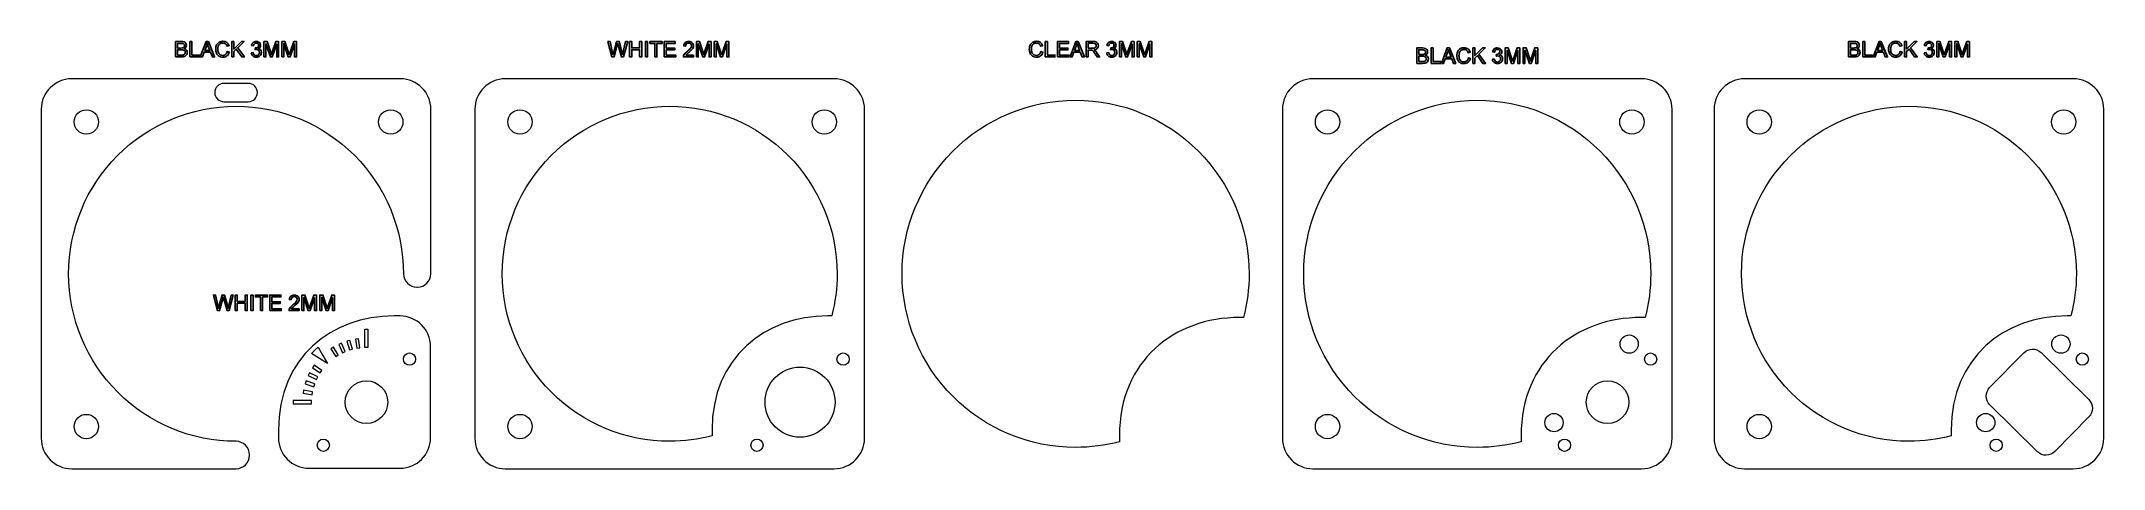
# Model space of a CAD drawing. Header units: millimetres. Extents: x -99 to 240, y -1 to 69.
import ezdxf

# ---------------------------------------------------------------- set-up
doc = ezdxf.new("R2010")
doc.units = ezdxf.units.MM
doc.header["$MEASUREMENT"] = 0
doc.layers.add('Cut', color=7, linetype='Continuous')
doc.layers.add('Engrave', color=7, linetype='Continuous')
doc.layers.add('Guides', color=7, linetype='Continuous', plot=False)

msp = doc.modelspace()

# ---------------------------------------------------------------- linework, layer by layer
at = {"layer": 'Cut', "color": 250, "lineweight": 9}
for centre, major_axis, ratio in [((-91.8243, 56.1934), (0, 2), 1), ((-41.8243, 56.1934), (0, 2), 1), ((-20.6026, 56.1934), (0, 2), 1), ((29.3974, 56.1934), (0, 2), 1), ((112.0414, 56.1934), (0, 2), 1), ((162.0414, 56.1934), (0, 2), 1), ((182.9497, 56.1934), (0, 2), 1), ((232.9497, 56.1934), (0, 2), 1), ((161.594, 19.7266), (0, 1.5), 1), ((232.5023, 19.7266), (0, 1.5), 1), ((-38.7532, 17.2645), (0, 1), 1), ((32.4685, 17.2645), (0, 1), 1), ((165.1125, 17.2645), (0, 1), 1), ((236.0208, 17.2645), (0, 1), 1), ((-45.8242, 10.1934), (0, 3.5), 1), ((25.3975, 10.1933), (0, 5.7501), 0.99998261), ((158.0415, 10.1933), (0, 3.5001), 0.99997143), ((-91.8243, 6.1934), (0, 2), 1), ((-20.6026, 6.1934), (0, 2), 1), ((112.0414, 6.1934), (0, 2), 1), ((149.2474, 6.8389), (0, 1.5), 1), ((182.9497, 6.1934), (0, 2), 1), ((220.1557, 6.8389), (0, 1.5), 1), ((-52.8954, 3.1223), (0, 1), 1), ((18.3263, 3.1223), (0, 1), 1), ((150.9703, 3.1223), (0, 1), 1), ((221.8786, 3.1223), (0, 1), 1)]:
    msp.add_ellipse(centre, major_axis=major_axis, ratio=ratio, dxfattribs=at)
for points, knots in [([(-35.233, 48.2995), (-35.233, 48.2995), (-35.233, 31.2681), (-35.233, 31.2681), (-35.233, 31.2681), (-35.233, 30.0581), (-36.2229, 29.0681), (-37.433, 29.0681), (-37.433, 29.0681), (-37.433, 29.0681), (-37.5329, 29.0681), (-37.5329, 29.0681), (-37.5329, 29.0681), (-38.743, 29.0681), (-39.733, 30.0581), (-39.733, 31.2681), (-39.733, 31.2681), (-39.7376, 38.5661), (-42.6412, 45.5634), (-47.8049, 50.7207), (-47.8049, 50.7207), (-52.9687, 55.8779), (-59.9349, 58.7726), (-67.2329, 58.768), (-67.2329, 58.768), (-74.531, 58.7634), (-81.5282, 55.8598), (-86.6855, 50.6961), (-86.6855, 50.6961), (-91.8428, 45.5323), (-94.7374, 38.5661), (-94.7328, 31.2681), (-94.7328, 31.2681), (-94.7283, 23.97), (-91.8246, 16.9728), (-86.6609, 11.8155), (-86.6609, 11.8155), (-81.5054, 6.6664), (-74.5531, 3.7728), (-67.2676, 3.7682), (-67.2676, 3.7682), (-67.2676, 3.7682), (-67.2329, 3.7682), (-67.2329, 3.7682), (-67.2329, 3.7682), (-66.0229, 3.7682), (-65.0329, 2.7782), (-65.0329, 1.5681), (-65.0329, 1.5681), (-65.0329, 1.5681), (-65.0329, 1.4682), (-65.0329, 1.4682), (-65.0329, 1.4682), (-65.0329, 0.2581), (-66.0229, -0.7318), (-67.2329, -0.7319), (-67.2329, -0.7319), (-67.2329, -0.7319), (-84.2643, -0.7318), (-84.2643, -0.7318), (-84.2643, -0.7318), (-84.2643, -0.7318), (-94.2328, -0.7319), (-94.2328, -0.7319), (-94.2328, -0.7319), (-96.9829, -0.7319), (-99.2329, 1.5181), (-99.2329, 4.2681), (-99.2329, 4.2681), (-99.2329, 4.2681), (-99.2329, 58.2681), (-99.2329, 58.2681), (-99.2329, 58.2681), (-99.2329, 61.0181), (-96.9829, 63.2681), (-94.2328, 63.2681), (-94.2328, 63.2681), (-94.2328, 63.2681), (-40.233, 63.2681), (-40.233, 63.2681), (-40.233, 63.2681), (-37.4829, 63.2681), (-35.2329, 61.0181), (-35.2329, 58.2681), (-35.2329, 58.2681), (-35.2329, 58.2681), (-35.233, 48.2995), (-35.233, 48.2995)], [0, 0, 0, 0, 0.04347826, 0.04347826, 0.04347826, 0.04347826, 0.08695652, 0.08695652, 0.08695652, 0.08695652, 0.13043478, 0.13043478, 0.13043478, 0.13043478, 0.17391304, 0.17391304, 0.17391304, 0.17391304, 0.2173913, 0.2173913, 0.2173913, 0.2173913, 0.26086957, 0.26086957, 0.26086957, 0.26086957, 0.30434783, 0.30434783, 0.30434783, 0.30434783, 0.34782609, 0.34782609, 0.34782609, 0.34782609, 0.39130435, 0.39130435, 0.39130435, 0.39130435, 0.43478261, 0.43478261, 0.43478261, 0.43478261, 0.47826087, 0.47826087, 0.47826087, 0.47826087, 0.52173913, 0.52173913, 0.52173913, 0.52173913, 0.56521739, 0.56521739, 0.56521739, 0.56521739, 0.60869565, 0.60869565, 0.60869565, 0.60869565, 0.65217391, 0.65217391, 0.65217391, 0.65217391, 0.69565217, 0.69565217, 0.69565217, 0.69565217, 0.73913043, 0.73913043, 0.73913043, 0.73913043, 0.7826087, 0.7826087, 0.7826087, 0.7826087, 0.82608696, 0.82608696, 0.82608696, 0.82608696, 0.86956522, 0.86956522, 0.86956522, 0.86956522, 0.91304348, 0.91304348, 0.91304348, 0.91304348, 1, 1, 1, 1]), ([(-23.0111, 63.2681), (-23.0111, 63.2681), (30.9887, 63.2681), (30.9887, 63.2681), (30.9887, 63.2681), (33.7388, 63.2681), (35.9888, 61.0181), (35.9888, 58.2681), (35.9888, 58.2681), (35.9888, 58.2681), (35.9888, 4.2681), (35.9888, 4.2681), (35.9888, 4.2681), (35.9888, 1.5181), (33.7388, -0.7319), (30.9887, -0.7319), (30.9887, -0.7319), (30.9887, -0.7319), (-23.0111, -0.7319), (-23.0111, -0.7319), (-23.0111, -0.7319), (-25.7612, -0.7319), (-28.0112, 1.5181), (-28.0112, 4.2681), (-28.0112, 4.2681), (-28.0112, 4.2681), (-28.0112, 58.2681), (-28.0112, 58.2681), (-28.0112, 58.2681), (-28.0112, 61.0181), (-25.7612, 63.2681), (-23.0111, 63.2681)], [0, 0, 0, 0, 0.11111111, 0.11111111, 0.11111111, 0.11111111, 0.22222222, 0.22222222, 0.22222222, 0.22222222, 0.33333333, 0.33333333, 0.33333333, 0.33333333, 0.44444444, 0.44444444, 0.44444444, 0.44444444, 0.55555556, 0.55555556, 0.55555556, 0.55555556, 0.66666667, 0.66666667, 0.66666667, 0.66666667, 0.77777778, 0.77777778, 0.77777778, 0.77777778, 1, 1, 1, 1]), ([(109.6329, 63.2681), (109.6329, 63.2681), (163.6327, 63.2681), (163.6327, 63.2681), (163.6327, 63.2681), (166.3828, 63.2681), (168.6328, 61.0181), (168.6328, 58.2681), (168.6328, 58.2681), (168.6328, 58.2681), (168.6328, 4.2681), (168.6328, 4.2681), (168.6328, 4.2681), (168.6328, 1.5181), (166.3828, -0.7319), (163.6327, -0.7319), (163.6327, -0.7319), (163.6327, -0.7319), (109.6329, -0.7319), (109.6329, -0.7319), (109.6329, -0.7319), (106.8828, -0.7319), (104.6328, 1.5181), (104.6328, 4.2681), (104.6328, 4.2681), (104.6328, 4.2681), (104.6328, 58.2681), (104.6328, 58.2681), (104.6328, 58.2681), (104.6328, 61.0181), (106.8828, 63.2681), (109.6329, 63.2681)], [0, 0, 0, 0, 0.11111111, 0.11111111, 0.11111111, 0.11111111, 0.22222222, 0.22222222, 0.22222222, 0.22222222, 0.33333333, 0.33333333, 0.33333333, 0.33333333, 0.44444444, 0.44444444, 0.44444444, 0.44444444, 0.55555556, 0.55555556, 0.55555556, 0.55555556, 0.66666667, 0.66666667, 0.66666667, 0.66666667, 0.77777778, 0.77777778, 0.77777778, 0.77777778, 1, 1, 1, 1]), ([(180.5412, 63.2681), (180.5412, 63.2681), (234.541, 63.2681), (234.541, 63.2681), (234.541, 63.2681), (237.2911, 63.2681), (239.5411, 61.0181), (239.5411, 58.2681), (239.5411, 58.2681), (239.5411, 58.2681), (239.5411, 4.2681), (239.5411, 4.2681), (239.5411, 4.2681), (239.5411, 1.5181), (237.2911, -0.7319), (234.541, -0.7319), (234.541, -0.7319), (234.541, -0.7319), (180.5412, -0.7319), (180.5412, -0.7319), (180.5412, -0.7319), (177.7911, -0.7319), (175.5411, 1.5181), (175.5411, 4.2681), (175.5411, 4.2681), (175.5411, 4.2681), (175.5411, 58.2681), (175.5411, 58.2681), (175.5411, 58.2681), (175.5411, 61.0181), (177.7911, 63.2681), (180.5412, 63.2681)], [0, 0, 0, 0, 0.11111111, 0.11111111, 0.11111111, 0.11111111, 0.22222222, 0.22222222, 0.22222222, 0.22222222, 0.33333333, 0.33333333, 0.33333333, 0.33333333, 0.44444444, 0.44444444, 0.44444444, 0.44444444, 0.55555556, 0.55555556, 0.55555556, 0.55555556, 0.66666667, 0.66666667, 0.66666667, 0.66666667, 0.77777778, 0.77777778, 0.77777778, 0.77777778, 1, 1, 1, 1]), ([(3.9888, 58.768), (-3.3093, 58.7634), (-10.3065, 55.8598), (-15.4638, 50.6961), (-15.4638, 50.6961), (-20.6211, 45.5323), (-23.5157, 38.5661), (-23.5111, 31.2681), (-23.5111, 31.2681), (-23.5066, 23.97), (-20.6029, 16.9728), (-15.4392, 11.8155), (-15.4392, 11.8155), (-10.2755, 6.6582), (-3.3093, 3.7636), (3.9888, 3.7682), (3.9888, 3.7682), (6.3554, 3.7697), (8.6904, 4.0763), (10.9413, 4.6658), (10.9413, 4.6658), (10.9413, 4.6658), (10.9413, 5.5817), (10.9413, 5.5817), (10.9413, 5.5817), (10.9413, 17.5513), (19.6693, 24.3401), (29.9642, 24.3401), (29.9642, 24.3401), (29.9642, 24.3401), (30.6042, 24.3401), (30.6042, 24.3401), (30.6042, 24.3401), (31.1879, 26.5815), (31.4902, 28.9074), (31.4887, 31.2681), (31.4887, 31.2681), (31.4841, 38.5661), (28.5805, 45.5634), (23.4168, 50.7207), (23.4168, 50.7207), (18.253, 55.8779), (11.2868, 58.7726), (3.9888, 58.768)], [0, 0, 0, 0, 0.08333333, 0.08333333, 0.08333333, 0.08333333, 0.16666667, 0.16666667, 0.16666667, 0.16666667, 0.25, 0.25, 0.25, 0.25, 0.33333333, 0.33333333, 0.33333333, 0.33333333, 0.41666667, 0.41666667, 0.41666667, 0.41666667, 0.5, 0.5, 0.5, 0.5, 0.58333333, 0.58333333, 0.58333333, 0.58333333, 0.66666667, 0.66666667, 0.66666667, 0.66666667, 0.75, 0.75, 0.75, 0.75, 0.83333333, 0.83333333, 0.83333333, 0.83333333, 1, 1, 1, 1]), ([(3.9888, 58.768), (-3.3093, 58.7634), (-10.3065, 55.8598), (-15.4638, 50.6961), (-15.4638, 50.6961), (-20.6211, 45.5323), (-23.5157, 38.5661), (-23.5111, 31.2681), (-23.5111, 31.2681), (-23.5066, 23.97), (-20.6029, 16.9728), (-15.4392, 11.8155), (-15.4392, 11.8155), (-10.2755, 6.6582), (-3.3093, 3.7636), (3.9888, 3.7682), (3.9888, 3.7682), (6.3554, 3.7697), (8.6904, 4.0763), (10.9413, 4.6658), (10.9413, 4.6658), (10.9413, 4.6658), (10.9413, 5.5817), (10.9413, 5.5817), (10.9413, 5.5817), (10.9413, 17.5513), (19.6693, 24.3401), (29.9642, 24.3401), (29.9642, 24.3401), (29.9642, 24.3401), (30.6042, 24.3401), (30.6042, 24.3401), (30.6042, 24.3401), (31.1879, 26.5815), (31.4902, 28.9074), (31.4887, 31.2681), (31.4887, 31.2681), (31.4841, 38.5661), (28.5805, 45.5634), (23.4168, 50.7207), (23.4168, 50.7207), (18.253, 55.8779), (11.2868, 58.7726), (3.9888, 58.768)], [0, 0, 0, 0, 0.08333333, 0.08333333, 0.08333333, 0.08333333, 0.16666667, 0.16666667, 0.16666667, 0.16666667, 0.25, 0.25, 0.25, 0.25, 0.33333333, 0.33333333, 0.33333333, 0.33333333, 0.41666667, 0.41666667, 0.41666667, 0.41666667, 0.5, 0.5, 0.5, 0.5, 0.58333333, 0.58333333, 0.58333333, 0.58333333, 0.66666667, 0.66666667, 0.66666667, 0.66666667, 0.75, 0.75, 0.75, 0.75, 0.83333333, 0.83333333, 0.83333333, 0.83333333, 1, 1, 1, 1]), ([(70.6635, 59.768), (63.1, 59.7632), (55.8484, 56.754), (50.5035, 51.4026), (50.5035, 51.4026), (45.1587, 46.051), (42.1588, 38.8315), (42.1636, 31.2681), (42.1636, 31.2681), (42.1683, 23.7046), (45.1776, 16.453), (50.529, 11.1081), (50.529, 11.1081), (55.8805, 5.7633), (63.1, 2.7634), (70.6635, 2.7682), (70.6635, 2.7682), (73.1162, 2.7698), (75.5361, 3.0875), (77.8688, 3.6984), (77.8688, 3.6984), (77.8688, 3.6984), (77.8688, 4.6476), (77.8688, 4.6476), (77.8688, 4.6476), (77.8688, 17.0525), (86.9142, 24.0882), (97.5835, 24.0882), (97.5835, 24.0882), (97.5835, 24.0882), (98.2467, 24.0882), (98.2467, 24.0882), (98.2467, 24.0882), (98.8517, 26.4111), (99.1649, 28.8216), (99.1634, 31.2681), (99.1634, 31.2681), (99.1586, 38.8315), (96.1494, 46.0832), (90.798, 51.4281), (90.798, 51.4281), (85.4464, 56.7728), (78.2269, 59.7728), (70.6635, 59.768)], [0, 0, 0, 0, 0.08333333, 0.08333333, 0.08333333, 0.08333333, 0.16666667, 0.16666667, 0.16666667, 0.16666667, 0.25, 0.25, 0.25, 0.25, 0.33333333, 0.33333333, 0.33333333, 0.33333333, 0.41666667, 0.41666667, 0.41666667, 0.41666667, 0.5, 0.5, 0.5, 0.5, 0.58333333, 0.58333333, 0.58333333, 0.58333333, 0.66666667, 0.66666667, 0.66666667, 0.66666667, 0.75, 0.75, 0.75, 0.75, 0.83333333, 0.83333333, 0.83333333, 0.83333333, 1, 1, 1, 1]), ([(136.6328, 59.768), (129.0693, 59.7632), (121.8177, 56.754), (116.4728, 51.4026), (116.4728, 51.4026), (111.128, 46.051), (108.1281, 38.8315), (108.1329, 31.2681), (108.1329, 31.2681), (108.1376, 23.7046), (111.1469, 16.453), (116.4983, 11.1081), (116.4983, 11.1081), (121.8498, 5.7633), (129.0693, 2.7634), (136.6328, 2.7682), (136.6328, 2.7682), (139.0855, 2.7698), (141.5054, 3.0875), (143.8381, 3.6984), (143.8381, 3.6984), (143.8381, 3.6984), (143.8381, 4.6476), (143.8381, 4.6476), (143.8381, 4.6476), (143.8381, 17.0525), (152.8835, 24.0882), (163.5528, 24.0882), (163.5528, 24.0882), (163.5528, 24.0882), (164.216, 24.0882), (164.216, 24.0882), (164.216, 24.0882), (164.821, 26.4111), (165.1342, 28.8216), (165.1327, 31.2681), (165.1327, 31.2681), (165.1279, 38.8315), (162.1187, 46.0832), (156.7673, 51.4281), (156.7673, 51.4281), (151.4157, 56.7728), (144.1962, 59.7728), (136.6328, 59.768)], [0, 0, 0, 0, 0.08333333, 0.08333333, 0.08333333, 0.08333333, 0.16666667, 0.16666667, 0.16666667, 0.16666667, 0.25, 0.25, 0.25, 0.25, 0.33333333, 0.33333333, 0.33333333, 0.33333333, 0.41666667, 0.41666667, 0.41666667, 0.41666667, 0.5, 0.5, 0.5, 0.5, 0.58333333, 0.58333333, 0.58333333, 0.58333333, 0.66666667, 0.66666667, 0.66666667, 0.66666667, 0.75, 0.75, 0.75, 0.75, 0.83333333, 0.83333333, 0.83333333, 0.83333333, 1, 1, 1, 1]), ([(207.5411, 58.768), (200.243, 58.7634), (193.2458, 55.8598), (188.0885, 50.6961), (188.0885, 50.6961), (182.9312, 45.5323), (180.0366, 38.5661), (180.0412, 31.2681), (180.0412, 31.2681), (180.0457, 23.97), (182.9494, 16.9728), (188.1131, 11.8155), (188.1131, 11.8155), (193.2768, 6.6582), (200.243, 3.7636), (207.5411, 3.7682), (207.5411, 3.7682), (209.9077, 3.7697), (212.2427, 4.0763), (214.4936, 4.6658), (214.4936, 4.6658), (214.4936, 4.6658), (214.4936, 5.5817), (214.4936, 5.5817), (214.4936, 5.5817), (214.4936, 17.5513), (223.2216, 24.3401), (233.5165, 24.3401), (233.5165, 24.3401), (233.5165, 24.3401), (234.1565, 24.3401), (234.1565, 24.3401), (234.1565, 24.3401), (234.7402, 26.5815), (235.0425, 28.9074), (235.041, 31.2681), (235.041, 31.2681), (235.0364, 38.5661), (232.1328, 45.5634), (226.9691, 50.7207), (226.9691, 50.7207), (221.8053, 55.8779), (214.8391, 58.7726), (207.5411, 58.768)], [0, 0, 0, 0, 0.08333333, 0.08333333, 0.08333333, 0.08333333, 0.16666667, 0.16666667, 0.16666667, 0.16666667, 0.25, 0.25, 0.25, 0.25, 0.33333333, 0.33333333, 0.33333333, 0.33333333, 0.41666667, 0.41666667, 0.41666667, 0.41666667, 0.5, 0.5, 0.5, 0.5, 0.58333333, 0.58333333, 0.58333333, 0.58333333, 0.66666667, 0.66666667, 0.66666667, 0.66666667, 0.75, 0.75, 0.75, 0.75, 0.83333333, 0.83333333, 0.83333333, 0.83333333, 1, 1, 1, 1]), ([(-40.2804, -0.6599), (-40.2804, -0.6599), (-55.2804, -0.6599), (-55.2804, -0.6599), (-55.2804, -0.6599), (-58.0303, -0.6599), (-60.2804, 1.59), (-60.2804, 4.3401), (-60.2804, 4.3401), (-60.2804, 4.3401), (-60.2804, 5.5817), (-60.2804, 5.5817), (-60.2804, 5.5817), (-60.2804, 17.5513), (-51.5524, 24.3401), (-41.2575, 24.3401), (-41.2575, 24.3401), (-41.2575, 24.3401), (-40.2804, 24.3401), (-40.2804, 24.3401), (-40.2804, 24.3401), (-37.5304, 24.3401), (-35.2804, 22.09), (-35.2804, 19.34), (-35.2804, 19.34), (-35.2804, 19.34), (-35.2804, 4.3401), (-35.2804, 4.3401), (-35.2804, 4.3401), (-35.2804, 1.59), (-37.5304, -0.6599), (-40.2804, -0.6599)], [0, 0, 0, 0, 0.11111111, 0.11111111, 0.11111111, 0.11111111, 0.22222222, 0.22222222, 0.22222222, 0.22222222, 0.33333333, 0.33333333, 0.33333333, 0.33333333, 0.44444444, 0.44444444, 0.44444444, 0.44444444, 0.55555556, 0.55555556, 0.55555556, 0.55555556, 0.66666667, 0.66666667, 0.66666667, 0.66666667, 0.77777778, 0.77777778, 0.77777778, 0.77777778, 1, 1, 1, 1]), ([(226.4111, 18.3055), (226.4111, 18.3055), (220.7988, 12.6044), (220.7988, 12.6044), (220.7988, 12.6044), (220.0271, 11.8205), (220.0371, 10.5478), (220.821, 9.7761), (220.821, 9.7761), (220.821, 9.7761), (228.66, 2.0592), (228.66, 2.0592), (228.66, 2.0592), (229.4439, 1.2875), (230.7166, 1.2975), (231.4884, 2.0814), (231.4884, 2.0814), (231.4884, 2.0814), (237.1006, 7.7826), (237.1006, 7.7826), (237.1006, 7.7826), (237.8723, 8.5665), (237.8623, 9.8392), (237.0784, 10.6109), (237.0784, 10.6109), (237.0784, 10.6109), (229.2394, 18.3277), (229.2394, 18.3277), (229.2394, 18.3277), (228.4555, 19.0994), (227.1828, 19.0895), (226.4111, 18.3055)], [0, 0, 0, 0, 0.11111111, 0.11111111, 0.11111111, 0.11111111, 0.22222222, 0.22222222, 0.22222222, 0.22222222, 0.33333333, 0.33333333, 0.33333333, 0.33333333, 0.44444444, 0.44444444, 0.44444444, 0.44444444, 0.55555556, 0.55555556, 0.55555556, 0.55555556, 0.66666667, 0.66666667, 0.66666667, 0.66666667, 0.77777778, 0.77777778, 0.77777778, 0.77777778, 1, 1, 1, 1])]:
    msp.add_open_spline(points, degree=3, knots=knots, dxfattribs=at)
at = {"layer": 'Engrave', "color": 240, "lineweight": 9}
for points, knots in [([(-69.2329, 62.518), (-69.2329, 62.518), (-65.2329, 62.518), (-65.2329, 62.518), (-65.2329, 62.518), (-64.4045, 62.518), (-63.7329, 61.8465), (-63.7329, 61.018), (-63.7329, 61.018), (-63.7329, 60.1896), (-64.4045, 59.518), (-65.2329, 59.518), (-65.2329, 59.518), (-65.2329, 59.518), (-69.2329, 59.518), (-69.2329, 59.518), (-69.2329, 59.518), (-70.0614, 59.518), (-70.7329, 60.1896), (-70.7329, 61.018), (-70.7329, 61.018), (-70.7329, 61.8465), (-70.0614, 62.518), (-69.2329, 62.518)], [0, 0, 0, 0, 0.14285714, 0.14285714, 0.14285714, 0.14285714, 0.28571429, 0.28571429, 0.28571429, 0.28571429, 0.42857143, 0.42857143, 0.42857143, 0.42857143, 0.57142857, 0.57142857, 0.57142857, 0.57142857, 0.71428571, 0.71428571, 0.71428571, 0.71428571, 1, 1, 1, 1]), ([(-49.0328, 20.1968), (-49.0328, 20.1968), (-48.5532, 20.3381), (-48.5532, 20.3381), (-48.5532, 20.3381), (-48.5532, 20.3381), (-48.1292, 18.8993), (-48.1292, 18.8993), (-48.1292, 18.8993), (-48.1292, 18.8993), (-48.6088, 18.758), (-48.6088, 18.758), (-48.6088, 18.758), (-48.6088, 18.758), (-49.0328, 20.1968), (-49.0328, 20.1968)], [0, 0, 0, 0, 0.2, 0.2, 0.2, 0.2, 0.4, 0.4, 0.4, 0.4, 0.6, 0.6, 0.6, 0.6, 1, 1, 1, 1]), ([(-47.6255, 20.5419), (-47.6255, 20.5419), (-47.131, 20.6159), (-47.131, 20.6159), (-47.131, 20.6159), (-47.131, 20.6159), (-46.9092, 19.1324), (-46.9092, 19.1324), (-46.9092, 19.1324), (-46.9092, 19.1324), (-47.4037, 19.0584), (-47.4037, 19.0584), (-47.4037, 19.0584), (-47.4037, 19.0584), (-47.6255, 20.5419), (-47.6255, 20.5419)], [0, 0, 0, 0, 0.2, 0.2, 0.2, 0.2, 0.4, 0.4, 0.4, 0.4, 0.6, 0.6, 0.6, 0.6, 1, 1, 1, 1]), ([(-46.0744, 19.1934), (-46.0744, 19.1934), (-45.5744, 19.1934), (-45.5744, 19.1934), (-45.5744, 19.1934), (-45.5744, 19.1934), (-45.5744, 22.1934), (-45.5744, 22.1934), (-45.5744, 22.1934), (-45.5744, 22.1934), (-46.0744, 22.1934), (-46.0744, 22.1934), (-46.0744, 22.1934), (-46.0744, 22.1934), (-46.0744, 19.1934), (-46.0744, 19.1934), (-46.0744, 19.1934), (-46.0744, 19.1934), (-46.0744, 19.1934), (-46.0744, 19.1934)], [0, 0, 0, 0, 0.16666667, 0.16666667, 0.16666667, 0.16666667, 0.33333333, 0.33333333, 0.33333333, 0.33333333, 0.5, 0.5, 0.5, 0.5, 0.66666667, 0.66666667, 0.66666667, 0.66666667, 1, 1, 1, 1]), ([(-52.233, 16.518), (-52.233, 16.518), (-52.9792, 17.8721), (-52.9792, 17.8721), (-52.9792, 17.8721), (-52.9792, 17.8721), (-53.7254, 19.2263), (-53.7254, 19.2263), (-53.7254, 19.2263), (-53.7254, 19.2263), (-54.2748, 18.7158), (-54.2748, 18.7158), (-54.2748, 18.7158), (-54.2748, 18.7158), (-54.8243, 18.2054), (-54.8243, 18.2054), (-54.8243, 18.2054), (-54.8243, 18.2054), (-53.5286, 17.3617), (-53.5286, 17.3617), (-53.5286, 17.3617), (-53.5286, 17.3617), (-52.233, 16.518), (-52.233, 16.518)], [0, 0, 0, 0, 0.14285714, 0.14285714, 0.14285714, 0.14285714, 0.28571429, 0.28571429, 0.28571429, 0.28571429, 0.42857143, 0.42857143, 0.42857143, 0.42857143, 0.57142857, 0.57142857, 0.57142857, 0.57142857, 0.71428571, 0.71428571, 0.71428571, 0.71428571, 1, 1, 1, 1]), ([(-51.6755, 18.9344), (-51.6755, 18.9344), (-51.2535, 19.2026), (-51.2535, 19.2026), (-51.2535, 19.2026), (-51.2535, 19.2026), (-50.4489, 17.9367), (-50.4489, 17.9367), (-50.4489, 17.9367), (-50.4489, 17.9367), (-50.8708, 17.6685), (-50.8708, 17.6685), (-50.8708, 17.6685), (-50.8708, 17.6685), (-51.6755, 18.9344), (-51.6755, 18.9344)], [0, 0, 0, 0, 0.2, 0.2, 0.2, 0.2, 0.4, 0.4, 0.4, 0.4, 0.6, 0.6, 0.6, 0.6, 1, 1, 1, 1]), ([(-50.3703, 19.6639), (-50.3703, 19.6639), (-49.9145, 19.8695), (-49.9145, 19.8695), (-49.9145, 19.8695), (-49.9145, 19.8695), (-49.2978, 18.5021), (-49.2978, 18.5021), (-49.2978, 18.5021), (-49.2978, 18.5021), (-49.7536, 18.2966), (-49.7536, 18.2966), (-49.7536, 18.2966), (-49.7536, 18.2966), (-50.3703, 19.6639), (-50.3703, 19.6639)], [0, 0, 0, 0, 0.2, 0.2, 0.2, 0.2, 0.4, 0.4, 0.4, 0.4, 0.6, 0.6, 0.6, 0.6, 1, 1, 1, 1]), ([(-55.8899, 13.2064), (-55.8899, 13.2064), (-55.7323, 13.6809), (-55.7323, 13.6809), (-55.7323, 13.6809), (-55.7323, 13.6809), (-54.3087, 13.2082), (-54.3087, 13.2082), (-54.3087, 13.2082), (-54.3087, 13.2082), (-54.4663, 12.7337), (-54.4663, 12.7337), (-54.4663, 12.7337), (-54.4663, 12.7337), (-55.8899, 13.2064), (-55.8899, 13.2064)], [0, 0, 0, 0, 0.2, 0.2, 0.2, 0.2, 0.4, 0.4, 0.4, 0.4, 0.6, 0.6, 0.6, 0.6, 1, 1, 1, 1]), ([(-55.3765, 14.5648), (-55.3765, 14.5648), (-55.1577, 15.0144), (-55.1577, 15.0144), (-55.1577, 15.0144), (-55.1577, 15.0144), (-53.809, 14.3578), (-53.809, 14.3578), (-53.809, 14.3578), (-53.809, 14.3578), (-54.0279, 13.9082), (-54.0279, 13.9082), (-54.0279, 13.9082), (-54.0279, 13.9082), (-55.3765, 14.5648), (-55.3765, 14.5648)], [0, 0, 0, 0, 0.2, 0.2, 0.2, 0.2, 0.4, 0.4, 0.4, 0.4, 0.6, 0.6, 0.6, 0.6, 1, 1, 1, 1]), ([(-54.6814, 15.8398), (-54.6814, 15.8398), (-54.4027, 16.2549), (-54.4027, 16.2549), (-54.4027, 16.2549), (-54.4027, 16.2549), (-53.1573, 15.4188), (-53.1573, 15.4188), (-53.1573, 15.4188), (-53.1573, 15.4188), (-53.436, 15.0037), (-53.436, 15.0037), (-53.436, 15.0037), (-53.436, 15.0037), (-54.6814, 15.8398), (-54.6814, 15.8398)], [0, 0, 0, 0, 0.2, 0.2, 0.2, 0.2, 0.4, 0.4, 0.4, 0.4, 0.6, 0.6, 0.6, 0.6, 1, 1, 1, 1]), ([(-57.8493, 9.9434), (-57.8493, 9.9434), (-57.8493, 10.4434), (-57.8493, 10.4434), (-57.8493, 10.4434), (-57.8493, 10.4434), (-54.8493, 10.4434), (-54.8493, 10.4434), (-54.8493, 10.4434), (-54.8493, 10.4434), (-54.8493, 9.9434), (-54.8493, 9.9434), (-54.8493, 9.9434), (-54.8493, 9.9434), (-57.8493, 9.9434), (-57.8493, 9.9434)], [0, 0, 0, 0, 0.2, 0.2, 0.2, 0.2, 0.4, 0.4, 0.4, 0.4, 0.6, 0.6, 0.6, 0.6, 1, 1, 1, 1]), ([(-56.2388, 11.6607), (-56.2388, 11.6607), (-56.1573, 12.154), (-56.1573, 12.154), (-56.1573, 12.154), (-56.1573, 12.154), (-54.6774, 11.9095), (-54.6774, 11.9095), (-54.6774, 11.9095), (-54.6774, 11.9095), (-54.7589, 11.4162), (-54.7589, 11.4162), (-54.7589, 11.4162), (-54.7589, 11.4162), (-56.2388, 11.6607), (-56.2388, 11.6607)], [0, 0, 0, 0, 0.2, 0.2, 0.2, 0.2, 0.4, 0.4, 0.4, 0.4, 0.6, 0.6, 0.6, 0.6, 1, 1, 1, 1])]:
    msp.add_open_spline(points, degree=3, knots=knots, dxfattribs=at)
at = {"layer": 'Guides', "color": 250}
for points, knots in [([(-77.1658, 66.8663), (-77.1658, 66.8663), (-77.1658, 69.3921), (-77.1658, 69.3921), (-77.1658, 69.3921), (-77.1658, 69.3921), (-76.218, 69.3921), (-76.218, 69.3921), (-76.218, 69.3921), (-76.0252, 69.3921), (-75.8705, 69.3669), (-75.7535, 69.3157), (-75.7535, 69.3157), (-75.6371, 69.2645), (-75.546, 69.1858), (-75.4801, 69.0793), (-75.4801, 69.0793), (-75.4137, 68.9735), (-75.3808, 68.8624), (-75.3808, 68.746), (-75.3808, 68.746), (-75.3808, 68.6384), (-75.4102, 68.5367), (-75.4684, 68.4414), (-75.4684, 68.4414), (-75.5266, 68.3462), (-75.6148, 68.2691), (-75.7329, 68.2104), (-75.7329, 68.2104), (-75.5801, 68.1657), (-75.4625, 68.0892), (-75.3808, 67.9811), (-75.3808, 67.9811), (-75.2984, 67.8735), (-75.2573, 67.7459), (-75.2573, 67.5989), (-75.2573, 67.5989), (-75.2573, 67.4801), (-75.2826, 67.3702), (-75.3325, 67.2685), (-75.3325, 67.2685), (-75.3825, 67.1667), (-75.4443, 67.0885), (-75.5178, 67.0333), (-75.5178, 67.0333), (-75.5912, 66.9786), (-75.6836, 66.9369), (-75.7941, 66.9086), (-75.7941, 66.9086), (-75.9052, 66.8804), (-76.041, 66.8663), (-76.2021, 66.8663), (-76.2021, 66.8663), (-76.2021, 66.8663), (-77.1658, 66.8663), (-77.1658, 66.8663)], [0, 0, 0, 0, 0.06666667, 0.06666667, 0.06666667, 0.06666667, 0.13333333, 0.13333333, 0.13333333, 0.13333333, 0.2, 0.2, 0.2, 0.2, 0.26666667, 0.26666667, 0.26666667, 0.26666667, 0.33333333, 0.33333333, 0.33333333, 0.33333333, 0.4, 0.4, 0.4, 0.4, 0.46666667, 0.46666667, 0.46666667, 0.46666667, 0.53333333, 0.53333333, 0.53333333, 0.53333333, 0.6, 0.6, 0.6, 0.6, 0.66666667, 0.66666667, 0.66666667, 0.66666667, 0.73333333, 0.73333333, 0.73333333, 0.73333333, 0.8, 0.8, 0.8, 0.8, 0.86666667, 0.86666667, 0.86666667, 0.86666667, 1, 1, 1, 1]), ([(-76.8306, 68.3303), (-76.8306, 68.3303), (-76.2844, 68.3303), (-76.2844, 68.3303), (-76.2844, 68.3303), (-76.1363, 68.3303), (-76.0299, 68.3403), (-75.9658, 68.3597), (-75.9658, 68.3597), (-75.8805, 68.385), (-75.8164, 68.4273), (-75.7735, 68.4861), (-75.7735, 68.4861), (-75.7306, 68.5449), (-75.7088, 68.6184), (-75.7088, 68.7072), (-75.7088, 68.7072), (-75.7088, 68.7912), (-75.7288, 68.8653), (-75.7694, 68.9288), (-75.7694, 68.9288), (-75.8094, 68.9929), (-75.867, 69.037), (-75.9417, 69.0605), (-75.9417, 69.0605), (-76.0163, 69.084), (-76.1445, 69.0958), (-76.3256, 69.0958), (-76.3256, 69.0958), (-76.3256, 69.0958), (-76.8306, 69.0958), (-76.8306, 69.0958), (-76.8306, 69.0958), (-76.8306, 69.0958), (-76.8306, 68.3303), (-76.8306, 68.3303)], [0, 0, 0, 0, 0.1, 0.1, 0.1, 0.1, 0.2, 0.2, 0.2, 0.2, 0.3, 0.3, 0.3, 0.3, 0.4, 0.4, 0.4, 0.4, 0.5, 0.5, 0.5, 0.5, 0.6, 0.6, 0.6, 0.6, 0.7, 0.7, 0.7, 0.7, 0.8, 0.8, 0.8, 0.8, 1, 1, 1, 1]), ([(-76.8306, 67.1626), (-76.8306, 67.1626), (-76.2015, 67.1626), (-76.2015, 67.1626), (-76.2015, 67.1626), (-76.0934, 67.1626), (-76.0175, 67.1667), (-75.9734, 67.175), (-75.9734, 67.175), (-75.897, 67.1885), (-75.8323, 67.2114), (-75.7806, 67.2438), (-75.7806, 67.2438), (-75.7288, 67.2761), (-75.6865, 67.3231), (-75.653, 67.3849), (-75.653, 67.3849), (-75.6195, 67.4466), (-75.603, 67.5177), (-75.603, 67.5983), (-75.603, 67.5983), (-75.603, 67.693), (-75.6271, 67.7747), (-75.6759, 67.8446), (-75.6759, 67.8446), (-75.7241, 67.9146), (-75.7912, 67.9634), (-75.877, 67.9916), (-75.877, 67.9916), (-75.9622, 68.0199), (-76.0857, 68.034), (-76.2462, 68.034), (-76.2462, 68.034), (-76.2462, 68.034), (-76.8306, 68.034), (-76.8306, 68.034), (-76.8306, 68.034), (-76.8306, 68.034), (-76.8306, 67.1626), (-76.8306, 67.1626)], [0, 0, 0, 0, 0.09090909, 0.09090909, 0.09090909, 0.09090909, 0.18181818, 0.18181818, 0.18181818, 0.18181818, 0.27272727, 0.27272727, 0.27272727, 0.27272727, 0.36363636, 0.36363636, 0.36363636, 0.36363636, 0.45454545, 0.45454545, 0.45454545, 0.45454545, 0.54545455, 0.54545455, 0.54545455, 0.54545455, 0.63636364, 0.63636364, 0.63636364, 0.63636364, 0.72727273, 0.72727273, 0.72727273, 0.72727273, 0.81818182, 0.81818182, 0.81818182, 0.81818182, 1, 1, 1, 1]), ([(-74.8128, 66.8663), (-74.8128, 66.8663), (-74.8128, 69.3921), (-74.8128, 69.3921), (-74.8128, 69.3921), (-74.8128, 69.3921), (-74.4776, 69.3921), (-74.4776, 69.3921), (-74.4776, 69.3921), (-74.4776, 69.3921), (-74.4776, 67.1626), (-74.4776, 67.1626), (-74.4776, 67.1626), (-74.4776, 67.1626), (-73.2359, 67.1626), (-73.2359, 67.1626), (-73.2359, 67.1626), (-73.2359, 67.1626), (-73.2359, 66.8663), (-73.2359, 66.8663), (-73.2359, 66.8663), (-73.2359, 66.8663), (-74.8128, 66.8663), (-74.8128, 66.8663)], [0, 0, 0, 0, 0.14285714, 0.14285714, 0.14285714, 0.14285714, 0.28571429, 0.28571429, 0.28571429, 0.28571429, 0.42857143, 0.42857143, 0.42857143, 0.42857143, 0.57142857, 0.57142857, 0.57142857, 0.57142857, 0.71428571, 0.71428571, 0.71428571, 0.71428571, 1, 1, 1, 1]), ([(-73.1136, 66.8663), (-73.1136, 66.8663), (-72.1446, 69.3921), (-72.1446, 69.3921), (-72.1446, 69.3921), (-72.1446, 69.3921), (-71.7772, 69.3921), (-71.7772, 69.3921), (-71.7772, 69.3921), (-71.7772, 69.3921), (-70.7489, 66.8663), (-70.7489, 66.8663), (-70.7489, 66.8663), (-70.7489, 66.8663), (-71.1293, 66.8663), (-71.1293, 66.8663), (-71.1293, 66.8663), (-71.1293, 66.8663), (-71.4215, 67.6318), (-71.4215, 67.6318), (-71.4215, 67.6318), (-71.4215, 67.6318), (-72.4851, 67.6318), (-72.4851, 67.6318), (-72.4851, 67.6318), (-72.4851, 67.6318), (-72.7591, 66.8663), (-72.7591, 66.8663), (-72.7591, 66.8663), (-72.7591, 66.8663), (-73.1136, 66.8663), (-73.1136, 66.8663)], [0, 0, 0, 0, 0.11111111, 0.11111111, 0.11111111, 0.11111111, 0.22222222, 0.22222222, 0.22222222, 0.22222222, 0.33333333, 0.33333333, 0.33333333, 0.33333333, 0.44444444, 0.44444444, 0.44444444, 0.44444444, 0.55555556, 0.55555556, 0.55555556, 0.55555556, 0.66666667, 0.66666667, 0.66666667, 0.66666667, 0.77777778, 0.77777778, 0.77777778, 0.77777778, 1, 1, 1, 1]), ([(-72.3869, 67.9034), (-72.3869, 67.9034), (-71.5261, 67.9034), (-71.5261, 67.9034), (-71.5261, 67.9034), (-71.5261, 67.9034), (-71.7895, 68.6037), (-71.7895, 68.6037), (-71.7895, 68.6037), (-71.8689, 68.8165), (-71.9289, 68.9923), (-71.9706, 69.1311), (-71.9706, 69.1311), (-72.0053, 68.9665), (-72.0518, 68.8048), (-72.11, 68.6448), (-72.11, 68.6448), (-72.11, 68.6448), (-72.3869, 67.9034), (-72.3869, 67.9034)], [0, 0, 0, 0, 0.16666667, 0.16666667, 0.16666667, 0.16666667, 0.33333333, 0.33333333, 0.33333333, 0.33333333, 0.5, 0.5, 0.5, 0.5, 0.66666667, 0.66666667, 0.66666667, 0.66666667, 1, 1, 1, 1]), ([(-68.6845, 67.7523), (-68.6845, 67.7523), (-68.3494, 67.6677), (-68.3494, 67.6677), (-68.3494, 67.6677), (-68.4194, 67.3931), (-68.5452, 67.1844), (-68.7269, 67.0403), (-68.7269, 67.0403), (-68.9085, 66.8963), (-69.1308, 66.824), (-69.3936, 66.824), (-69.3936, 66.824), (-69.6652, 66.824), (-69.8863, 66.8792), (-70.0568, 66.9904), (-70.0568, 66.9904), (-70.2273, 67.1009), (-70.3567, 67.2614), (-70.4455, 67.4713), (-70.4455, 67.4713), (-70.5342, 67.6818), (-70.5789, 67.907), (-70.5789, 68.148), (-70.5789, 68.148), (-70.5789, 68.4108), (-70.5289, 68.6401), (-70.4284, 68.8359), (-70.4284, 68.8359), (-70.3279, 69.0317), (-70.185, 69.1805), (-69.9998, 69.2822), (-69.9998, 69.2822), (-69.8146, 69.3839), (-69.6106, 69.4345), (-69.3883, 69.4345), (-69.3883, 69.4345), (-69.1355, 69.4345), (-68.9232, 69.3704), (-68.7516, 69.2416), (-68.7516, 69.2416), (-68.5793, 69.1129), (-68.4594, 68.9324), (-68.3917, 68.6995), (-68.3917, 68.6995), (-68.3917, 68.6995), (-68.7198, 68.6219), (-68.7198, 68.6219), (-68.7198, 68.6219), (-68.778, 68.8054), (-68.8633, 68.9394), (-68.9744, 69.0229), (-68.9744, 69.0229), (-69.0855, 69.107), (-69.2255, 69.1487), (-69.3942, 69.1487), (-69.3942, 69.1487), (-69.5876, 69.1487), (-69.7499, 69.1023), (-69.8798, 69.0094), (-69.8798, 69.0094), (-70.0098, 68.9165), (-70.1015, 68.7912), (-70.1538, 68.6349), (-70.1538, 68.6349), (-70.2067, 68.4779), (-70.2332, 68.3162), (-70.2332, 68.1498), (-70.2332, 68.1498), (-70.2332, 67.9352), (-70.202, 67.7476), (-70.1397, 67.5877), (-70.1397, 67.5877), (-70.0774, 67.4272), (-69.9804, 67.3079), (-69.8487, 67.2285), (-69.8487, 67.2285), (-69.717, 67.1491), (-69.5747, 67.1097), (-69.4212, 67.1097), (-69.4212, 67.1097), (-69.2343, 67.1097), (-69.0767, 67.1638), (-68.9474, 67.2714), (-68.9474, 67.2714), (-68.818, 67.3796), (-68.7304, 67.5395), (-68.6845, 67.7523)], [0, 0, 0, 0, 0.04347826, 0.04347826, 0.04347826, 0.04347826, 0.08695652, 0.08695652, 0.08695652, 0.08695652, 0.13043478, 0.13043478, 0.13043478, 0.13043478, 0.17391304, 0.17391304, 0.17391304, 0.17391304, 0.2173913, 0.2173913, 0.2173913, 0.2173913, 0.26086957, 0.26086957, 0.26086957, 0.26086957, 0.30434783, 0.30434783, 0.30434783, 0.30434783, 0.34782609, 0.34782609, 0.34782609, 0.34782609, 0.39130435, 0.39130435, 0.39130435, 0.39130435, 0.43478261, 0.43478261, 0.43478261, 0.43478261, 0.47826087, 0.47826087, 0.47826087, 0.47826087, 0.52173913, 0.52173913, 0.52173913, 0.52173913, 0.56521739, 0.56521739, 0.56521739, 0.56521739, 0.60869565, 0.60869565, 0.60869565, 0.60869565, 0.65217391, 0.65217391, 0.65217391, 0.65217391, 0.69565217, 0.69565217, 0.69565217, 0.69565217, 0.73913043, 0.73913043, 0.73913043, 0.73913043, 0.7826087, 0.7826087, 0.7826087, 0.7826087, 0.82608696, 0.82608696, 0.82608696, 0.82608696, 0.86956522, 0.86956522, 0.86956522, 0.86956522, 0.91304348, 0.91304348, 0.91304348, 0.91304348, 1, 1, 1, 1]), ([(-67.9502, 66.8663), (-67.9502, 66.8663), (-67.9502, 69.3921), (-67.9502, 69.3921), (-67.9502, 69.3921), (-67.9502, 69.3921), (-67.615, 69.3921), (-67.615, 69.3921), (-67.615, 69.3921), (-67.615, 69.3921), (-67.615, 68.1398), (-67.615, 68.1398), (-67.615, 68.1398), (-67.615, 68.1398), (-66.3604, 69.3921), (-66.3604, 69.3921), (-66.3604, 69.3921), (-66.3604, 69.3921), (-65.9076, 69.3921), (-65.9076, 69.3921), (-65.9076, 69.3921), (-65.9076, 69.3921), (-66.9671, 68.3679), (-66.9671, 68.3679), (-66.9671, 68.3679), (-66.9671, 68.3679), (-65.8618, 66.8663), (-65.8618, 66.8663), (-65.8618, 66.8663), (-65.8618, 66.8663), (-66.3027, 66.8663), (-66.3027, 66.8663), (-66.3027, 66.8663), (-66.3027, 66.8663), (-67.2017, 68.141), (-67.2017, 68.141), (-67.2017, 68.141), (-67.2017, 68.141), (-67.615, 67.7412), (-67.615, 67.7412), (-67.615, 67.7412), (-67.615, 67.7412), (-67.615, 66.8663), (-67.615, 66.8663), (-67.615, 66.8663), (-67.615, 66.8663), (-67.9502, 66.8663), (-67.9502, 66.8663)], [0, 0, 0, 0, 0.07692308, 0.07692308, 0.07692308, 0.07692308, 0.15384615, 0.15384615, 0.15384615, 0.15384615, 0.23076923, 0.23076923, 0.23076923, 0.23076923, 0.30769231, 0.30769231, 0.30769231, 0.30769231, 0.38461538, 0.38461538, 0.38461538, 0.38461538, 0.46153846, 0.46153846, 0.46153846, 0.46153846, 0.53846154, 0.53846154, 0.53846154, 0.53846154, 0.61538462, 0.61538462, 0.61538462, 0.61538462, 0.69230769, 0.69230769, 0.69230769, 0.69230769, 0.76923077, 0.76923077, 0.76923077, 0.76923077, 0.84615385, 0.84615385, 0.84615385, 0.84615385, 1, 1, 1, 1]), ([(-64.7264, 67.5366), (-64.7264, 67.5366), (-64.416, 67.5789), (-64.416, 67.5789), (-64.416, 67.5789), (-64.3801, 67.4025), (-64.3202, 67.2755), (-64.2349, 67.1979), (-64.2349, 67.1979), (-64.1497, 67.1203), (-64.045, 67.0815), (-63.9209, 67.0815), (-63.9209, 67.0815), (-63.774, 67.0815), (-63.6499, 67.1321), (-63.5499, 67.2332), (-63.5499, 67.2332), (-63.45, 67.3343), (-63.4, 67.4595), (-63.4, 67.6089), (-63.4, 67.6089), (-63.4, 67.7512), (-63.4465, 67.8688), (-63.54, 67.9617), (-63.54, 67.9617), (-63.6328, 68.054), (-63.751, 68.1004), (-63.8951, 68.1004), (-63.8951, 68.1004), (-63.9539, 68.1004), (-64.0268, 68.0886), (-64.1144, 68.0657), (-64.1144, 68.0657), (-64.1144, 68.0657), (-64.0797, 68.3374), (-64.0797, 68.3374), (-64.0797, 68.3374), (-64.0591, 68.335), (-64.0421, 68.3338), (-64.0297, 68.3338), (-64.0297, 68.3338), (-63.8968, 68.3338), (-63.7781, 68.3685), (-63.6717, 68.4373), (-63.6717, 68.4373), (-63.5658, 68.5061), (-63.5129, 68.6119), (-63.5129, 68.7548), (-63.5129, 68.7548), (-63.5129, 68.8683), (-63.5517, 68.9623), (-63.6287, 69.037), (-63.6287, 69.037), (-63.7058, 69.1117), (-63.8051, 69.1487), (-63.9268, 69.1487), (-63.9268, 69.1487), (-64.0479, 69.1487), (-64.1485, 69.1105), (-64.229, 69.0341), (-64.229, 69.0341), (-64.3096, 68.9576), (-64.3613, 68.843), (-64.3842, 68.6901), (-64.3842, 68.6901), (-64.3842, 68.6901), (-64.6947, 68.7466), (-64.6947, 68.7466), (-64.6947, 68.7466), (-64.6565, 68.9547), (-64.5706, 69.1164), (-64.436, 69.231), (-64.436, 69.231), (-64.3019, 69.3457), (-64.1344, 69.4027), (-63.9345, 69.4027), (-63.9345, 69.4027), (-63.7969, 69.4027), (-63.6699, 69.3733), (-63.5541, 69.3139), (-63.5541, 69.3139), (-63.4377, 69.2551), (-63.3489, 69.1746), (-63.2877, 69.0729), (-63.2877, 69.0729), (-63.226, 68.9706), (-63.1954, 68.8624), (-63.1954, 68.7477), (-63.1954, 68.7477), (-63.1954, 68.639), (-63.2248, 68.5402), (-63.283, 68.4508), (-63.283, 68.4508), (-63.3418, 68.3615), (-63.4288, 68.2903), (-63.5435, 68.2374), (-63.5435, 68.2374), (-63.3941, 68.2033), (-63.2783, 68.1316), (-63.1954, 68.0228), (-63.1954, 68.0228), (-63.1131, 67.9146), (-63.0719, 67.7782), (-63.0719, 67.6153), (-63.0719, 67.6153), (-63.0719, 67.3949), (-63.1525, 67.2073), (-63.313, 67.0539), (-63.313, 67.0539), (-63.4741, 66.9004), (-63.6775, 66.824), (-63.9233, 66.824), (-63.9233, 66.824), (-64.145, 66.824), (-64.329, 66.8904), (-64.4754, 67.0227), (-64.4754, 67.0227), (-64.6224, 67.155), (-64.7059, 67.3261), (-64.7264, 67.5366)], [0, 0, 0, 0, 0.03225806, 0.03225806, 0.03225806, 0.03225806, 0.06451613, 0.06451613, 0.06451613, 0.06451613, 0.09677419, 0.09677419, 0.09677419, 0.09677419, 0.12903226, 0.12903226, 0.12903226, 0.12903226, 0.16129032, 0.16129032, 0.16129032, 0.16129032, 0.19354839, 0.19354839, 0.19354839, 0.19354839, 0.22580645, 0.22580645, 0.22580645, 0.22580645, 0.25806452, 0.25806452, 0.25806452, 0.25806452, 0.29032258, 0.29032258, 0.29032258, 0.29032258, 0.32258065, 0.32258065, 0.32258065, 0.32258065, 0.35483871, 0.35483871, 0.35483871, 0.35483871, 0.38709677, 0.38709677, 0.38709677, 0.38709677, 0.41935484, 0.41935484, 0.41935484, 0.41935484, 0.4516129, 0.4516129, 0.4516129, 0.4516129, 0.48387097, 0.48387097, 0.48387097, 0.48387097, 0.51612903, 0.51612903, 0.51612903, 0.51612903, 0.5483871, 0.5483871, 0.5483871, 0.5483871, 0.58064516, 0.58064516, 0.58064516, 0.58064516, 0.61290323, 0.61290323, 0.61290323, 0.61290323, 0.64516129, 0.64516129, 0.64516129, 0.64516129, 0.67741935, 0.67741935, 0.67741935, 0.67741935, 0.70967742, 0.70967742, 0.70967742, 0.70967742, 0.74193548, 0.74193548, 0.74193548, 0.74193548, 0.77419355, 0.77419355, 0.77419355, 0.77419355, 0.80645161, 0.80645161, 0.80645161, 0.80645161, 0.83870968, 0.83870968, 0.83870968, 0.83870968, 0.87096774, 0.87096774, 0.87096774, 0.87096774, 0.90322581, 0.90322581, 0.90322581, 0.90322581, 0.93548387, 0.93548387, 0.93548387, 0.93548387, 1, 1, 1, 1]), ([(-62.648, 66.8663), (-62.648, 66.8663), (-62.648, 69.3921), (-62.648, 69.3921), (-62.648, 69.3921), (-62.648, 69.3921), (-62.1471, 69.3921), (-62.1471, 69.3921), (-62.1471, 69.3921), (-62.1471, 69.3921), (-61.5497, 67.6042), (-61.5497, 67.6042), (-61.5497, 67.6042), (-61.4945, 67.4378), (-61.4545, 67.3131), (-61.4292, 67.2302), (-61.4292, 67.2302), (-61.4004, 67.322), (-61.3551, 67.4572), (-61.294, 67.6353), (-61.294, 67.6353), (-61.294, 67.6353), (-60.686, 69.3921), (-60.686, 69.3921), (-60.686, 69.3921), (-60.686, 69.3921), (-60.2386, 69.3921), (-60.2386, 69.3921), (-60.2386, 69.3921), (-60.2386, 69.3921), (-60.2386, 66.8663), (-60.2386, 66.8663), (-60.2386, 66.8663), (-60.2386, 66.8663), (-60.5596, 66.8663), (-60.5596, 66.8663), (-60.5596, 66.8663), (-60.5596, 66.8663), (-60.5596, 68.9794), (-60.5596, 68.9794), (-60.5596, 68.9794), (-60.5596, 68.9794), (-61.2969, 66.8663), (-61.2969, 66.8663), (-61.2969, 66.8663), (-61.2969, 66.8663), (-61.5979, 66.8663), (-61.5979, 66.8663), (-61.5979, 66.8663), (-61.5979, 66.8663), (-62.327, 69.0182), (-62.327, 69.0182), (-62.327, 69.0182), (-62.327, 69.0182), (-62.327, 66.8663), (-62.327, 66.8663), (-62.327, 66.8663), (-62.327, 66.8663), (-62.648, 66.8663), (-62.648, 66.8663)], [0, 0, 0, 0, 0.0625, 0.0625, 0.0625, 0.0625, 0.125, 0.125, 0.125, 0.125, 0.1875, 0.1875, 0.1875, 0.1875, 0.25, 0.25, 0.25, 0.25, 0.3125, 0.3125, 0.3125, 0.3125, 0.375, 0.375, 0.375, 0.375, 0.4375, 0.4375, 0.4375, 0.4375, 0.5, 0.5, 0.5, 0.5, 0.5625, 0.5625, 0.5625, 0.5625, 0.625, 0.625, 0.625, 0.625, 0.6875, 0.6875, 0.6875, 0.6875, 0.75, 0.75, 0.75, 0.75, 0.8125, 0.8125, 0.8125, 0.8125, 0.875, 0.875, 0.875, 0.875, 1, 1, 1, 1]), ([(-59.7094, 66.8663), (-59.7094, 66.8663), (-59.7094, 69.3921), (-59.7094, 69.3921), (-59.7094, 69.3921), (-59.7094, 69.3921), (-59.2085, 69.3921), (-59.2085, 69.3921), (-59.2085, 69.3921), (-59.2085, 69.3921), (-58.6111, 67.6042), (-58.6111, 67.6042), (-58.6111, 67.6042), (-58.5559, 67.4378), (-58.5159, 67.3131), (-58.4906, 67.2302), (-58.4906, 67.2302), (-58.4618, 67.322), (-58.4165, 67.4572), (-58.3554, 67.6353), (-58.3554, 67.6353), (-58.3554, 67.6353), (-57.7474, 69.3921), (-57.7474, 69.3921), (-57.7474, 69.3921), (-57.7474, 69.3921), (-57.3, 69.3921), (-57.3, 69.3921), (-57.3, 69.3921), (-57.3, 69.3921), (-57.3, 66.8663), (-57.3, 66.8663), (-57.3, 66.8663), (-57.3, 66.8663), (-57.621, 66.8663), (-57.621, 66.8663), (-57.621, 66.8663), (-57.621, 66.8663), (-57.621, 68.9794), (-57.621, 68.9794), (-57.621, 68.9794), (-57.621, 68.9794), (-58.3583, 66.8663), (-58.3583, 66.8663), (-58.3583, 66.8663), (-58.3583, 66.8663), (-58.6593, 66.8663), (-58.6593, 66.8663), (-58.6593, 66.8663), (-58.6593, 66.8663), (-59.3884, 69.0182), (-59.3884, 69.0182), (-59.3884, 69.0182), (-59.3884, 69.0182), (-59.3884, 66.8663), (-59.3884, 66.8663), (-59.3884, 66.8663), (-59.3884, 66.8663), (-59.7094, 66.8663), (-59.7094, 66.8663)], [0, 0, 0, 0, 0.0625, 0.0625, 0.0625, 0.0625, 0.125, 0.125, 0.125, 0.125, 0.1875, 0.1875, 0.1875, 0.1875, 0.25, 0.25, 0.25, 0.25, 0.3125, 0.3125, 0.3125, 0.3125, 0.375, 0.375, 0.375, 0.375, 0.4375, 0.4375, 0.4375, 0.4375, 0.5, 0.5, 0.5, 0.5, 0.5625, 0.5625, 0.5625, 0.5625, 0.625, 0.625, 0.625, 0.625, 0.6875, 0.6875, 0.6875, 0.6875, 0.75, 0.75, 0.75, 0.75, 0.8125, 0.8125, 0.8125, 0.8125, 0.875, 0.875, 0.875, 0.875, 1, 1, 1, 1]), ([(-5.4943, 66.8663), (-5.4943, 66.8663), (-6.1593, 69.3921), (-6.1593, 69.3921), (-6.1593, 69.3921), (-6.1593, 69.3921), (-5.8124, 69.3921), (-5.8124, 69.3921), (-5.8124, 69.3921), (-5.8124, 69.3921), (-5.4337, 67.7359), (-5.4337, 67.7359), (-5.4337, 67.7359), (-5.3926, 67.5624), (-5.3561, 67.3902), (-5.325, 67.2197), (-5.325, 67.2197), (-5.2585, 67.4889), (-5.2197, 67.6442), (-5.2086, 67.6853), (-5.2086, 67.6853), (-5.2086, 67.6853), (-4.7311, 69.3921), (-4.7311, 69.3921), (-4.7311, 69.3921), (-4.7311, 69.3921), (-4.3284, 69.3921), (-4.3284, 69.3921), (-4.3284, 69.3921), (-4.3284, 69.3921), (-3.9662, 68.1133), (-3.9662, 68.1133), (-3.9662, 68.1133), (-3.8774, 67.7958), (-3.8116, 67.4978), (-3.7693, 67.2197), (-3.7693, 67.2197), (-3.7357, 67.379), (-3.6928, 67.5618), (-3.6405, 67.7682), (-3.6405, 67.7682), (-3.6405, 67.7682), (-3.246, 69.3921), (-3.246, 69.3921), (-3.246, 69.3921), (-3.246, 69.3921), (-2.9103, 69.3921), (-2.9103, 69.3921), (-2.9103, 69.3921), (-2.9103, 69.3921), (-3.6017, 66.8663), (-3.6017, 66.8663), (-3.6017, 66.8663), (-3.6017, 66.8663), (-3.9268, 66.8663), (-3.9268, 66.8663), (-3.9268, 66.8663), (-3.9268, 66.8663), (-4.4566, 68.7907), (-4.4566, 68.7907), (-4.4566, 68.7907), (-4.5012, 68.9518), (-4.5283, 69.0505), (-4.5383, 69.087), (-4.5383, 69.087), (-4.5671, 68.9717), (-4.593, 68.873), (-4.6153, 68.7912), (-4.6153, 68.7912), (-4.6153, 68.7912), (-5.1451, 66.8663), (-5.1451, 66.8663), (-5.1451, 66.8663), (-5.1451, 66.8663), (-5.4943, 66.8663), (-5.4943, 66.8663)], [0, 0, 0, 0, 0.05, 0.05, 0.05, 0.05, 0.1, 0.1, 0.1, 0.1, 0.15, 0.15, 0.15, 0.15, 0.2, 0.2, 0.2, 0.2, 0.25, 0.25, 0.25, 0.25, 0.3, 0.3, 0.3, 0.3, 0.35, 0.35, 0.35, 0.35, 0.4, 0.4, 0.4, 0.4, 0.45, 0.45, 0.45, 0.45, 0.5, 0.5, 0.5, 0.5, 0.55, 0.55, 0.55, 0.55, 0.6, 0.6, 0.6, 0.6, 0.65, 0.65, 0.65, 0.65, 0.7, 0.7, 0.7, 0.7, 0.75, 0.75, 0.75, 0.75, 0.8, 0.8, 0.8, 0.8, 0.85, 0.85, 0.85, 0.85, 0.9, 0.9, 0.9, 0.9, 1, 1, 1, 1]), ([(-2.5863, 66.8663), (-2.5863, 66.8663), (-2.5863, 69.3921), (-2.5863, 69.3921), (-2.5863, 69.3921), (-2.5863, 69.3921), (-2.2511, 69.3921), (-2.2511, 69.3921), (-2.2511, 69.3921), (-2.2511, 69.3921), (-2.2511, 68.3515), (-2.2511, 68.3515), (-2.2511, 68.3515), (-2.2511, 68.3515), (-0.9459, 68.3515), (-0.9459, 68.3515), (-0.9459, 68.3515), (-0.9459, 68.3515), (-0.9459, 69.3921), (-0.9459, 69.3921), (-0.9459, 69.3921), (-0.9459, 69.3921), (-0.6107, 69.3921), (-0.6107, 69.3921), (-0.6107, 69.3921), (-0.6107, 69.3921), (-0.6107, 66.8663), (-0.6107, 66.8663), (-0.6107, 66.8663), (-0.6107, 66.8663), (-0.9459, 66.8663), (-0.9459, 66.8663), (-0.9459, 66.8663), (-0.9459, 66.8663), (-0.9459, 68.0551), (-0.9459, 68.0551), (-0.9459, 68.0551), (-0.9459, 68.0551), (-2.2511, 68.0551), (-2.2511, 68.0551), (-2.2511, 68.0551), (-2.2511, 68.0551), (-2.2511, 66.8663), (-2.2511, 66.8663), (-2.2511, 66.8663), (-2.2511, 66.8663), (-2.5863, 66.8663), (-2.5863, 66.8663)], [0, 0, 0, 0, 0.07692308, 0.07692308, 0.07692308, 0.07692308, 0.15384615, 0.15384615, 0.15384615, 0.15384615, 0.23076923, 0.23076923, 0.23076923, 0.23076923, 0.30769231, 0.30769231, 0.30769231, 0.30769231, 0.38461538, 0.38461538, 0.38461538, 0.38461538, 0.46153846, 0.46153846, 0.46153846, 0.46153846, 0.53846154, 0.53846154, 0.53846154, 0.53846154, 0.61538462, 0.61538462, 0.61538462, 0.61538462, 0.69230769, 0.69230769, 0.69230769, 0.69230769, 0.76923077, 0.76923077, 0.76923077, 0.76923077, 0.84615385, 0.84615385, 0.84615385, 0.84615385, 1, 1, 1, 1]), ([(0.0037, 66.8663), (0.0037, 66.8663), (0.0037, 69.3921), (0.0037, 69.3921), (0.0037, 69.3921), (0.0037, 69.3921), (0.3388, 69.3921), (0.3388, 69.3921), (0.3388, 69.3921), (0.3388, 69.3921), (0.3388, 66.8663), (0.3388, 66.8663), (0.3388, 66.8663), (0.3388, 66.8663), (0.0037, 66.8663), (0.0037, 66.8663)], [0, 0, 0, 0, 0.2, 0.2, 0.2, 0.2, 0.4, 0.4, 0.4, 0.4, 0.6, 0.6, 0.6, 0.6, 1, 1, 1, 1]), ([(1.5694, 66.8663), (1.5694, 66.8663), (1.5694, 69.0958), (1.5694, 69.0958), (1.5694, 69.0958), (1.5694, 69.0958), (0.7368, 69.0958), (0.7368, 69.0958), (0.7368, 69.0958), (0.7368, 69.0958), (0.7368, 69.3921), (0.7368, 69.3921), (0.7368, 69.3921), (0.7368, 69.3921), (2.737, 69.3921), (2.737, 69.3921), (2.737, 69.3921), (2.737, 69.3921), (2.737, 69.0958), (2.737, 69.0958), (2.737, 69.0958), (2.737, 69.0958), (1.9045, 69.0958), (1.9045, 69.0958), (1.9045, 69.0958), (1.9045, 69.0958), (1.9045, 66.8663), (1.9045, 66.8663), (1.9045, 66.8663), (1.9045, 66.8663), (1.5694, 66.8663), (1.5694, 66.8663)], [0, 0, 0, 0, 0.11111111, 0.11111111, 0.11111111, 0.11111111, 0.22222222, 0.22222222, 0.22222222, 0.22222222, 0.33333333, 0.33333333, 0.33333333, 0.33333333, 0.44444444, 0.44444444, 0.44444444, 0.44444444, 0.55555556, 0.55555556, 0.55555556, 0.55555556, 0.66666667, 0.66666667, 0.66666667, 0.66666667, 0.77777778, 0.77777778, 0.77777778, 0.77777778, 1, 1, 1, 1]), ([(3.0892, 66.8663), (3.0892, 66.8663), (3.0892, 69.3921), (3.0892, 69.3921), (3.0892, 69.3921), (3.0892, 69.3921), (4.913, 69.3921), (4.913, 69.3921), (4.913, 69.3921), (4.913, 69.3921), (4.913, 69.0958), (4.913, 69.0958), (4.913, 69.0958), (4.913, 69.0958), (3.4243, 69.0958), (3.4243, 69.0958), (3.4243, 69.0958), (3.4243, 69.0958), (3.4243, 68.3197), (3.4243, 68.3197), (3.4243, 68.3197), (3.4243, 68.3197), (4.8178, 68.3197), (4.8178, 68.3197), (4.8178, 68.3197), (4.8178, 68.3197), (4.8178, 68.0234), (4.8178, 68.0234), (4.8178, 68.0234), (4.8178, 68.0234), (3.4243, 68.0234), (3.4243, 68.0234), (3.4243, 68.0234), (3.4243, 68.0234), (3.4243, 67.1626), (3.4243, 67.1626), (3.4243, 67.1626), (3.4243, 67.1626), (4.973, 67.1626), (4.973, 67.1626), (4.973, 67.1626), (4.973, 67.1626), (4.973, 66.8663), (4.973, 66.8663), (4.973, 66.8663), (4.973, 66.8663), (3.0892, 66.8663), (3.0892, 66.8663)], [0, 0, 0, 0, 0.07692308, 0.07692308, 0.07692308, 0.07692308, 0.15384615, 0.15384615, 0.15384615, 0.15384615, 0.23076923, 0.23076923, 0.23076923, 0.23076923, 0.30769231, 0.30769231, 0.30769231, 0.30769231, 0.38461538, 0.38461538, 0.38461538, 0.38461538, 0.46153846, 0.46153846, 0.46153846, 0.46153846, 0.53846154, 0.53846154, 0.53846154, 0.53846154, 0.61538462, 0.61538462, 0.61538462, 0.61538462, 0.69230769, 0.69230769, 0.69230769, 0.69230769, 0.76923077, 0.76923077, 0.76923077, 0.76923077, 0.84615385, 0.84615385, 0.84615385, 0.84615385, 1, 1, 1, 1]), ([(7.918, 67.1626), (7.918, 67.1626), (7.918, 66.8663), (7.918, 66.8663), (7.918, 66.8663), (7.918, 66.8663), (6.2459, 66.8663), (6.2459, 66.8663), (6.2459, 66.8663), (6.2436, 66.941), (6.2559, 67.0127), (6.2824, 67.0821), (6.2824, 67.0821), (6.3253, 67.1956), (6.3941, 67.3079), (6.4887, 67.4178), (6.4887, 67.4178), (6.5834, 67.5277), (6.7186, 67.6547), (6.8944, 67.7988), (6.8944, 67.7988), (7.1678, 68.024), (7.3536, 68.2021), (7.4506, 68.3338), (7.4506, 68.3338), (7.5482, 68.4655), (7.597, 68.5902), (7.597, 68.7078), (7.597, 68.7078), (7.597, 68.8306), (7.5529, 68.9341), (7.4647, 69.0188), (7.4647, 69.0188), (7.3765, 69.1029), (7.2613, 69.1452), (7.1196, 69.1452), (7.1196, 69.1452), (6.9697, 69.1452), (6.8497, 69.1005), (6.7598, 69.0111), (6.7598, 69.0111), (6.6698, 68.9224), (6.6245, 68.7989), (6.6234, 68.6407), (6.6234, 68.6407), (6.6234, 68.6407), (6.3059, 68.6725), (6.3059, 68.6725), (6.3059, 68.6725), (6.3276, 68.91), (6.4099, 69.0911), (6.5522, 69.2157), (6.5522, 69.2157), (6.6951, 69.3404), (6.8862, 69.4027), (7.1267, 69.4027), (7.1267, 69.4027), (7.3689, 69.4027), (7.5611, 69.3357), (7.7023, 69.201), (7.7023, 69.201), (7.844, 69.0664), (7.9145, 68.8994), (7.9145, 68.7007), (7.9145, 68.7007), (7.9145, 68.5996), (7.8939, 68.5002), (7.8522, 68.4026), (7.8522, 68.4026), (7.811, 68.3044), (7.7422, 68.2015), (7.6464, 68.0934), (7.6464, 68.0934), (7.55, 67.9858), (7.3906, 67.837), (7.1684, 67.6489), (7.1684, 67.6489), (6.982, 67.4925), (6.8621, 67.3866), (6.8092, 67.3308), (6.8092, 67.3308), (6.7562, 67.2749), (6.7127, 67.2191), (6.678, 67.1626), (6.678, 67.1626), (6.678, 67.1626), (7.918, 67.1626), (7.918, 67.1626)], [0, 0, 0, 0, 0.04347826, 0.04347826, 0.04347826, 0.04347826, 0.08695652, 0.08695652, 0.08695652, 0.08695652, 0.13043478, 0.13043478, 0.13043478, 0.13043478, 0.17391304, 0.17391304, 0.17391304, 0.17391304, 0.2173913, 0.2173913, 0.2173913, 0.2173913, 0.26086957, 0.26086957, 0.26086957, 0.26086957, 0.30434783, 0.30434783, 0.30434783, 0.30434783, 0.34782609, 0.34782609, 0.34782609, 0.34782609, 0.39130435, 0.39130435, 0.39130435, 0.39130435, 0.43478261, 0.43478261, 0.43478261, 0.43478261, 0.47826087, 0.47826087, 0.47826087, 0.47826087, 0.52173913, 0.52173913, 0.52173913, 0.52173913, 0.56521739, 0.56521739, 0.56521739, 0.56521739, 0.60869565, 0.60869565, 0.60869565, 0.60869565, 0.65217391, 0.65217391, 0.65217391, 0.65217391, 0.69565217, 0.69565217, 0.69565217, 0.69565217, 0.73913043, 0.73913043, 0.73913043, 0.73913043, 0.7826087, 0.7826087, 0.7826087, 0.7826087, 0.82608696, 0.82608696, 0.82608696, 0.82608696, 0.86956522, 0.86956522, 0.86956522, 0.86956522, 0.91304348, 0.91304348, 0.91304348, 0.91304348, 1, 1, 1, 1]), ([(8.3702, 66.8663), (8.3702, 66.8663), (8.3702, 69.3921), (8.3702, 69.3921), (8.3702, 69.3921), (8.3702, 69.3921), (8.8711, 69.3921), (8.8711, 69.3921), (8.8711, 69.3921), (8.8711, 69.3921), (9.4685, 67.6042), (9.4685, 67.6042), (9.4685, 67.6042), (9.5237, 67.4378), (9.5637, 67.3131), (9.589, 67.2302), (9.589, 67.2302), (9.6178, 67.322), (9.6631, 67.4572), (9.7242, 67.6353), (9.7242, 67.6353), (9.7242, 67.6353), (10.3322, 69.3921), (10.3322, 69.3921), (10.3322, 69.3921), (10.3322, 69.3921), (10.7796, 69.3921), (10.7796, 69.3921), (10.7796, 69.3921), (10.7796, 69.3921), (10.7796, 66.8663), (10.7796, 66.8663), (10.7796, 66.8663), (10.7796, 66.8663), (10.4586, 66.8663), (10.4586, 66.8663), (10.4586, 66.8663), (10.4586, 66.8663), (10.4586, 68.9794), (10.4586, 68.9794), (10.4586, 68.9794), (10.4586, 68.9794), (9.7213, 66.8663), (9.7213, 66.8663), (9.7213, 66.8663), (9.7213, 66.8663), (9.4203, 66.8663), (9.4203, 66.8663), (9.4203, 66.8663), (9.4203, 66.8663), (8.6912, 69.0182), (8.6912, 69.0182), (8.6912, 69.0182), (8.6912, 69.0182), (8.6912, 66.8663), (8.6912, 66.8663), (8.6912, 66.8663), (8.6912, 66.8663), (8.3702, 66.8663), (8.3702, 66.8663)], [0, 0, 0, 0, 0.0625, 0.0625, 0.0625, 0.0625, 0.125, 0.125, 0.125, 0.125, 0.1875, 0.1875, 0.1875, 0.1875, 0.25, 0.25, 0.25, 0.25, 0.3125, 0.3125, 0.3125, 0.3125, 0.375, 0.375, 0.375, 0.375, 0.4375, 0.4375, 0.4375, 0.4375, 0.5, 0.5, 0.5, 0.5, 0.5625, 0.5625, 0.5625, 0.5625, 0.625, 0.625, 0.625, 0.625, 0.6875, 0.6875, 0.6875, 0.6875, 0.75, 0.75, 0.75, 0.75, 0.8125, 0.8125, 0.8125, 0.8125, 0.875, 0.875, 0.875, 0.875, 1, 1, 1, 1]), ([(11.3088, 66.8663), (11.3088, 66.8663), (11.3088, 69.3921), (11.3088, 69.3921), (11.3088, 69.3921), (11.3088, 69.3921), (11.8097, 69.3921), (11.8097, 69.3921), (11.8097, 69.3921), (11.8097, 69.3921), (12.4071, 67.6042), (12.4071, 67.6042), (12.4071, 67.6042), (12.4623, 67.4378), (12.5023, 67.3131), (12.5276, 67.2302), (12.5276, 67.2302), (12.5564, 67.322), (12.6017, 67.4572), (12.6628, 67.6353), (12.6628, 67.6353), (12.6628, 67.6353), (13.2708, 69.3921), (13.2708, 69.3921), (13.2708, 69.3921), (13.2708, 69.3921), (13.7182, 69.3921), (13.7182, 69.3921), (13.7182, 69.3921), (13.7182, 69.3921), (13.7182, 66.8663), (13.7182, 66.8663), (13.7182, 66.8663), (13.7182, 66.8663), (13.3972, 66.8663), (13.3972, 66.8663), (13.3972, 66.8663), (13.3972, 66.8663), (13.3972, 68.9794), (13.3972, 68.9794), (13.3972, 68.9794), (13.3972, 68.9794), (12.6599, 66.8663), (12.6599, 66.8663), (12.6599, 66.8663), (12.6599, 66.8663), (12.3589, 66.8663), (12.3589, 66.8663), (12.3589, 66.8663), (12.3589, 66.8663), (11.6298, 69.0182), (11.6298, 69.0182), (11.6298, 69.0182), (11.6298, 69.0182), (11.6298, 66.8663), (11.6298, 66.8663), (11.6298, 66.8663), (11.6298, 66.8663), (11.3088, 66.8663), (11.3088, 66.8663)], [0, 0, 0, 0, 0.0625, 0.0625, 0.0625, 0.0625, 0.125, 0.125, 0.125, 0.125, 0.1875, 0.1875, 0.1875, 0.1875, 0.25, 0.25, 0.25, 0.25, 0.3125, 0.3125, 0.3125, 0.3125, 0.375, 0.375, 0.375, 0.375, 0.4375, 0.4375, 0.4375, 0.4375, 0.5, 0.5, 0.5, 0.5, 0.5625, 0.5625, 0.5625, 0.5625, 0.625, 0.625, 0.625, 0.625, 0.6875, 0.6875, 0.6875, 0.6875, 0.75, 0.75, 0.75, 0.75, 0.8125, 0.8125, 0.8125, 0.8125, 0.875, 0.875, 0.875, 0.875, 1, 1, 1, 1]), ([(64.957, 67.7523), (64.957, 67.7523), (65.2921, 67.6677), (65.2921, 67.6677), (65.2921, 67.6677), (65.2221, 67.3931), (65.0963, 67.1844), (64.9146, 67.0403), (64.9146, 67.0403), (64.733, 66.8963), (64.5107, 66.824), (64.2479, 66.824), (64.2479, 66.824), (63.9763, 66.824), (63.7552, 66.8792), (63.5847, 66.9904), (63.5847, 66.9904), (63.4142, 67.1009), (63.2848, 67.2614), (63.196, 67.4713), (63.196, 67.4713), (63.1073, 67.6818), (63.0626, 67.907), (63.0626, 68.148), (63.0626, 68.148), (63.0626, 68.4108), (63.1126, 68.6401), (63.2131, 68.8359), (63.2131, 68.8359), (63.3136, 69.0317), (63.4565, 69.1805), (63.6417, 69.2822), (63.6417, 69.2822), (63.8269, 69.3839), (64.0309, 69.4345), (64.2532, 69.4345), (64.2532, 69.4345), (64.506, 69.4345), (64.7183, 69.3704), (64.8899, 69.2416), (64.8899, 69.2416), (65.0622, 69.1129), (65.1821, 68.9324), (65.2498, 68.6995), (65.2498, 68.6995), (65.2498, 68.6995), (64.9217, 68.6219), (64.9217, 68.6219), (64.9217, 68.6219), (64.8635, 68.8054), (64.7782, 68.9394), (64.6671, 69.0229), (64.6671, 69.0229), (64.556, 69.107), (64.416, 69.1487), (64.2473, 69.1487), (64.2473, 69.1487), (64.0539, 69.1487), (63.8916, 69.1023), (63.7617, 69.0094), (63.7617, 69.0094), (63.6317, 68.9165), (63.54, 68.7912), (63.4877, 68.6349), (63.4877, 68.6349), (63.4348, 68.4779), (63.4083, 68.3162), (63.4083, 68.1498), (63.4083, 68.1498), (63.4083, 67.9352), (63.4395, 67.7476), (63.5018, 67.5877), (63.5018, 67.5877), (63.5641, 67.4272), (63.6611, 67.3079), (63.7928, 67.2285), (63.7928, 67.2285), (63.9245, 67.1491), (64.0668, 67.1097), (64.2203, 67.1097), (64.2203, 67.1097), (64.4072, 67.1097), (64.5648, 67.1638), (64.6941, 67.2714), (64.6941, 67.2714), (64.8235, 67.3796), (64.9111, 67.5395), (64.957, 67.7523)], [0, 0, 0, 0, 0.04347826, 0.04347826, 0.04347826, 0.04347826, 0.08695652, 0.08695652, 0.08695652, 0.08695652, 0.13043478, 0.13043478, 0.13043478, 0.13043478, 0.17391304, 0.17391304, 0.17391304, 0.17391304, 0.2173913, 0.2173913, 0.2173913, 0.2173913, 0.26086957, 0.26086957, 0.26086957, 0.26086957, 0.30434783, 0.30434783, 0.30434783, 0.30434783, 0.34782609, 0.34782609, 0.34782609, 0.34782609, 0.39130435, 0.39130435, 0.39130435, 0.39130435, 0.43478261, 0.43478261, 0.43478261, 0.43478261, 0.47826087, 0.47826087, 0.47826087, 0.47826087, 0.52173913, 0.52173913, 0.52173913, 0.52173913, 0.56521739, 0.56521739, 0.56521739, 0.56521739, 0.60869565, 0.60869565, 0.60869565, 0.60869565, 0.65217391, 0.65217391, 0.65217391, 0.65217391, 0.69565217, 0.69565217, 0.69565217, 0.69565217, 0.73913043, 0.73913043, 0.73913043, 0.73913043, 0.7826087, 0.7826087, 0.7826087, 0.7826087, 0.82608696, 0.82608696, 0.82608696, 0.82608696, 0.86956522, 0.86956522, 0.86956522, 0.86956522, 0.91304348, 0.91304348, 0.91304348, 0.91304348, 1, 1, 1, 1]), ([(65.6913, 66.8663), (65.6913, 66.8663), (65.6913, 69.3921), (65.6913, 69.3921), (65.6913, 69.3921), (65.6913, 69.3921), (66.0265, 69.3921), (66.0265, 69.3921), (66.0265, 69.3921), (66.0265, 69.3921), (66.0265, 67.1626), (66.0265, 67.1626), (66.0265, 67.1626), (66.0265, 67.1626), (67.2682, 67.1626), (67.2682, 67.1626), (67.2682, 67.1626), (67.2682, 67.1626), (67.2682, 66.8663), (67.2682, 66.8663), (67.2682, 66.8663), (67.2682, 66.8663), (65.6913, 66.8663), (65.6913, 66.8663)], [0, 0, 0, 0, 0.14285714, 0.14285714, 0.14285714, 0.14285714, 0.28571429, 0.28571429, 0.28571429, 0.28571429, 0.42857143, 0.42857143, 0.42857143, 0.42857143, 0.57142857, 0.57142857, 0.57142857, 0.57142857, 0.71428571, 0.71428571, 0.71428571, 0.71428571, 1, 1, 1, 1]), ([(67.6745, 66.8663), (67.6745, 66.8663), (67.6745, 69.3921), (67.6745, 69.3921), (67.6745, 69.3921), (67.6745, 69.3921), (69.4983, 69.3921), (69.4983, 69.3921), (69.4983, 69.3921), (69.4983, 69.3921), (69.4983, 69.0958), (69.4983, 69.0958), (69.4983, 69.0958), (69.4983, 69.0958), (68.0096, 69.0958), (68.0096, 69.0958), (68.0096, 69.0958), (68.0096, 69.0958), (68.0096, 68.3197), (68.0096, 68.3197), (68.0096, 68.3197), (68.0096, 68.3197), (69.4031, 68.3197), (69.4031, 68.3197), (69.4031, 68.3197), (69.4031, 68.3197), (69.4031, 68.0234), (69.4031, 68.0234), (69.4031, 68.0234), (69.4031, 68.0234), (68.0096, 68.0234), (68.0096, 68.0234), (68.0096, 68.0234), (68.0096, 68.0234), (68.0096, 67.1626), (68.0096, 67.1626), (68.0096, 67.1626), (68.0096, 67.1626), (69.5583, 67.1626), (69.5583, 67.1626), (69.5583, 67.1626), (69.5583, 67.1626), (69.5583, 66.8663), (69.5583, 66.8663), (69.5583, 66.8663), (69.5583, 66.8663), (67.6745, 66.8663), (67.6745, 66.8663)], [0, 0, 0, 0, 0.07692308, 0.07692308, 0.07692308, 0.07692308, 0.15384615, 0.15384615, 0.15384615, 0.15384615, 0.23076923, 0.23076923, 0.23076923, 0.23076923, 0.30769231, 0.30769231, 0.30769231, 0.30769231, 0.38461538, 0.38461538, 0.38461538, 0.38461538, 0.46153846, 0.46153846, 0.46153846, 0.46153846, 0.53846154, 0.53846154, 0.53846154, 0.53846154, 0.61538462, 0.61538462, 0.61538462, 0.61538462, 0.69230769, 0.69230769, 0.69230769, 0.69230769, 0.76923077, 0.76923077, 0.76923077, 0.76923077, 0.84615385, 0.84615385, 0.84615385, 0.84615385, 1, 1, 1, 1]), ([(69.7435, 66.8663), (69.7435, 66.8663), (70.7125, 69.3921), (70.7125, 69.3921), (70.7125, 69.3921), (70.7125, 69.3921), (71.0799, 69.3921), (71.0799, 69.3921), (71.0799, 69.3921), (71.0799, 69.3921), (72.1082, 66.8663), (72.1082, 66.8663), (72.1082, 66.8663), (72.1082, 66.8663), (71.7278, 66.8663), (71.7278, 66.8663), (71.7278, 66.8663), (71.7278, 66.8663), (71.4356, 67.6318), (71.4356, 67.6318), (71.4356, 67.6318), (71.4356, 67.6318), (70.372, 67.6318), (70.372, 67.6318), (70.372, 67.6318), (70.372, 67.6318), (70.098, 66.8663), (70.098, 66.8663), (70.098, 66.8663), (70.098, 66.8663), (69.7435, 66.8663), (69.7435, 66.8663)], [0, 0, 0, 0, 0.11111111, 0.11111111, 0.11111111, 0.11111111, 0.22222222, 0.22222222, 0.22222222, 0.22222222, 0.33333333, 0.33333333, 0.33333333, 0.33333333, 0.44444444, 0.44444444, 0.44444444, 0.44444444, 0.55555556, 0.55555556, 0.55555556, 0.55555556, 0.66666667, 0.66666667, 0.66666667, 0.66666667, 0.77777778, 0.77777778, 0.77777778, 0.77777778, 1, 1, 1, 1]), ([(70.4702, 67.9034), (70.4702, 67.9034), (71.331, 67.9034), (71.331, 67.9034), (71.331, 67.9034), (71.331, 67.9034), (71.0676, 68.6037), (71.0676, 68.6037), (71.0676, 68.6037), (70.9882, 68.8165), (70.9282, 68.9923), (70.8865, 69.1311), (70.8865, 69.1311), (70.8518, 68.9665), (70.8053, 68.8048), (70.7471, 68.6448), (70.7471, 68.6448), (70.7471, 68.6448), (70.4702, 67.9034), (70.4702, 67.9034)], [0, 0, 0, 0, 0.16666667, 0.16666667, 0.16666667, 0.16666667, 0.33333333, 0.33333333, 0.33333333, 0.33333333, 0.5, 0.5, 0.5, 0.5, 0.66666667, 0.66666667, 0.66666667, 0.66666667, 1, 1, 1, 1]), ([(72.3805, 66.8663), (72.3805, 66.8663), (72.3805, 69.3921), (72.3805, 69.3921), (72.3805, 69.3921), (72.3805, 69.3921), (73.4999, 69.3921), (73.4999, 69.3921), (73.4999, 69.3921), (73.7251, 69.3921), (73.8962, 69.3692), (74.0132, 69.3239), (74.0132, 69.3239), (74.1302, 69.2787), (74.2237, 69.1987), (74.2937, 69.084), (74.2937, 69.084), (74.3636, 68.9694), (74.3983, 68.8424), (74.3983, 68.7036), (74.3983, 68.7036), (74.3983, 68.5243), (74.3401, 68.3732), (74.2243, 68.2503), (74.2243, 68.2503), (74.1085, 68.1275), (73.9297, 68.0498), (73.6875, 68.0163), (73.6875, 68.0163), (73.7763, 67.974), (73.8433, 67.9317), (73.8892, 67.8905), (73.8892, 67.8905), (73.9868, 67.8011), (74.0791, 67.6888), (74.1655, 67.5542), (74.1655, 67.5542), (74.1655, 67.5542), (74.6024, 66.8663), (74.6024, 66.8663), (74.6024, 66.8663), (74.6024, 66.8663), (74.1849, 66.8663), (74.1849, 66.8663), (74.1849, 66.8663), (74.1849, 66.8663), (73.851, 67.3919), (73.851, 67.3919), (73.851, 67.3919), (73.7539, 67.5442), (73.6734, 67.66), (73.6105, 67.7406), (73.6105, 67.7406), (73.547, 67.8211), (73.4905, 67.877), (73.4406, 67.9093), (73.4406, 67.9093), (73.3912, 67.9411), (73.34, 67.9634), (73.2883, 67.9763), (73.2883, 67.9763), (73.2507, 67.984), (73.1889, 67.9881), (73.1025, 67.9881), (73.1025, 67.9881), (73.1025, 67.9881), (72.7156, 67.9881), (72.7156, 67.9881), (72.7156, 67.9881), (72.7156, 67.9881), (72.7156, 66.8663), (72.7156, 66.8663), (72.7156, 66.8663), (72.7156, 66.8663), (72.3805, 66.8663), (72.3805, 66.8663)], [0, 0, 0, 0, 0.05, 0.05, 0.05, 0.05, 0.1, 0.1, 0.1, 0.1, 0.15, 0.15, 0.15, 0.15, 0.2, 0.2, 0.2, 0.2, 0.25, 0.25, 0.25, 0.25, 0.3, 0.3, 0.3, 0.3, 0.35, 0.35, 0.35, 0.35, 0.4, 0.4, 0.4, 0.4, 0.45, 0.45, 0.45, 0.45, 0.5, 0.5, 0.5, 0.5, 0.55, 0.55, 0.55, 0.55, 0.6, 0.6, 0.6, 0.6, 0.65, 0.65, 0.65, 0.65, 0.7, 0.7, 0.7, 0.7, 0.75, 0.75, 0.75, 0.75, 0.8, 0.8, 0.8, 0.8, 0.85, 0.85, 0.85, 0.85, 0.9, 0.9, 0.9, 0.9, 1, 1, 1, 1]), ([(72.7156, 68.2774), (72.7156, 68.2774), (73.4329, 68.2774), (73.4329, 68.2774), (73.4329, 68.2774), (73.5858, 68.2774), (73.7046, 68.2933), (73.7904, 68.325), (73.7904, 68.325), (73.8762, 68.3562), (73.9415, 68.4067), (73.9856, 68.4767), (73.9856, 68.4767), (74.0303, 68.5461), (74.0526, 68.6213), (74.0526, 68.7031), (74.0526, 68.7031), (74.0526, 68.8224), (74.0097, 68.9212), (73.9233, 68.9982), (73.9233, 68.9982), (73.8368, 69.0752), (73.7004, 69.1134), (73.5141, 69.1134), (73.5141, 69.1134), (73.5141, 69.1134), (72.7156, 69.1134), (72.7156, 69.1134), (72.7156, 69.1134), (72.7156, 69.1134), (72.7156, 68.2774), (72.7156, 68.2774)], [0, 0, 0, 0, 0.11111111, 0.11111111, 0.11111111, 0.11111111, 0.22222222, 0.22222222, 0.22222222, 0.22222222, 0.33333333, 0.33333333, 0.33333333, 0.33333333, 0.44444444, 0.44444444, 0.44444444, 0.44444444, 0.55555556, 0.55555556, 0.55555556, 0.55555556, 0.66666667, 0.66666667, 0.66666667, 0.66666667, 0.77777778, 0.77777778, 0.77777778, 0.77777778, 1, 1, 1, 1]), ([(75.7777, 67.5366), (75.7777, 67.5366), (76.0881, 67.5789), (76.0881, 67.5789), (76.0881, 67.5789), (76.124, 67.4025), (76.1839, 67.2755), (76.2692, 67.1979), (76.2692, 67.1979), (76.3544, 67.1203), (76.4591, 67.0815), (76.5832, 67.0815), (76.5832, 67.0815), (76.7301, 67.0815), (76.8542, 67.1321), (76.9542, 67.2332), (76.9542, 67.2332), (77.0541, 67.3343), (77.1041, 67.4595), (77.1041, 67.6089), (77.1041, 67.6089), (77.1041, 67.7512), (77.0576, 67.8688), (76.9641, 67.9617), (76.9641, 67.9617), (76.8713, 68.054), (76.7531, 68.1004), (76.609, 68.1004), (76.609, 68.1004), (76.5502, 68.1004), (76.4773, 68.0886), (76.3897, 68.0657), (76.3897, 68.0657), (76.3897, 68.0657), (76.4244, 68.3374), (76.4244, 68.3374), (76.4244, 68.3374), (76.445, 68.335), (76.462, 68.3338), (76.4744, 68.3338), (76.4744, 68.3338), (76.6073, 68.3338), (76.726, 68.3685), (76.8324, 68.4373), (76.8324, 68.4373), (76.9383, 68.5061), (76.9912, 68.6119), (76.9912, 68.7548), (76.9912, 68.7548), (76.9912, 68.8683), (76.9524, 68.9623), (76.8754, 69.037), (76.8754, 69.037), (76.7983, 69.1117), (76.699, 69.1487), (76.5773, 69.1487), (76.5773, 69.1487), (76.4562, 69.1487), (76.3556, 69.1105), (76.2751, 69.0341), (76.2751, 69.0341), (76.1945, 68.9576), (76.1428, 68.843), (76.1199, 68.6901), (76.1199, 68.6901), (76.1199, 68.6901), (75.8094, 68.7466), (75.8094, 68.7466), (75.8094, 68.7466), (75.8476, 68.9547), (75.9335, 69.1164), (76.0681, 69.231), (76.0681, 69.231), (76.2022, 69.3457), (76.3697, 69.4027), (76.5696, 69.4027), (76.5696, 69.4027), (76.7072, 69.4027), (76.8342, 69.3733), (76.95, 69.3139), (76.95, 69.3139), (77.0664, 69.2551), (77.1552, 69.1746), (77.2164, 69.0729), (77.2164, 69.0729), (77.2781, 68.9706), (77.3087, 68.8624), (77.3087, 68.7477), (77.3087, 68.7477), (77.3087, 68.639), (77.2793, 68.5402), (77.2211, 68.4508), (77.2211, 68.4508), (77.1623, 68.3615), (77.0753, 68.2903), (76.9606, 68.2374), (76.9606, 68.2374), (77.11, 68.2033), (77.2258, 68.1316), (77.3087, 68.0228), (77.3087, 68.0228), (77.391, 67.9146), (77.4322, 67.7782), (77.4322, 67.6153), (77.4322, 67.6153), (77.4322, 67.3949), (77.3516, 67.2073), (77.1911, 67.0539), (77.1911, 67.0539), (77.03, 66.9004), (76.8266, 66.824), (76.5808, 66.824), (76.5808, 66.824), (76.3591, 66.824), (76.1751, 66.8904), (76.0287, 67.0227), (76.0287, 67.0227), (75.8817, 67.155), (75.7982, 67.3261), (75.7777, 67.5366)], [0, 0, 0, 0, 0.03225806, 0.03225806, 0.03225806, 0.03225806, 0.06451613, 0.06451613, 0.06451613, 0.06451613, 0.09677419, 0.09677419, 0.09677419, 0.09677419, 0.12903226, 0.12903226, 0.12903226, 0.12903226, 0.16129032, 0.16129032, 0.16129032, 0.16129032, 0.19354839, 0.19354839, 0.19354839, 0.19354839, 0.22580645, 0.22580645, 0.22580645, 0.22580645, 0.25806452, 0.25806452, 0.25806452, 0.25806452, 0.29032258, 0.29032258, 0.29032258, 0.29032258, 0.32258065, 0.32258065, 0.32258065, 0.32258065, 0.35483871, 0.35483871, 0.35483871, 0.35483871, 0.38709677, 0.38709677, 0.38709677, 0.38709677, 0.41935484, 0.41935484, 0.41935484, 0.41935484, 0.4516129, 0.4516129, 0.4516129, 0.4516129, 0.48387097, 0.48387097, 0.48387097, 0.48387097, 0.51612903, 0.51612903, 0.51612903, 0.51612903, 0.5483871, 0.5483871, 0.5483871, 0.5483871, 0.58064516, 0.58064516, 0.58064516, 0.58064516, 0.61290323, 0.61290323, 0.61290323, 0.61290323, 0.64516129, 0.64516129, 0.64516129, 0.64516129, 0.67741935, 0.67741935, 0.67741935, 0.67741935, 0.70967742, 0.70967742, 0.70967742, 0.70967742, 0.74193548, 0.74193548, 0.74193548, 0.74193548, 0.77419355, 0.77419355, 0.77419355, 0.77419355, 0.80645161, 0.80645161, 0.80645161, 0.80645161, 0.83870968, 0.83870968, 0.83870968, 0.83870968, 0.87096774, 0.87096774, 0.87096774, 0.87096774, 0.90322581, 0.90322581, 0.90322581, 0.90322581, 0.93548387, 0.93548387, 0.93548387, 0.93548387, 1, 1, 1, 1]), ([(77.8561, 66.8663), (77.8561, 66.8663), (77.8561, 69.3921), (77.8561, 69.3921), (77.8561, 69.3921), (77.8561, 69.3921), (78.357, 69.3921), (78.357, 69.3921), (78.357, 69.3921), (78.357, 69.3921), (78.9544, 67.6042), (78.9544, 67.6042), (78.9544, 67.6042), (79.0096, 67.4378), (79.0496, 67.3131), (79.0749, 67.2302), (79.0749, 67.2302), (79.1037, 67.322), (79.149, 67.4572), (79.2101, 67.6353), (79.2101, 67.6353), (79.2101, 67.6353), (79.8181, 69.3921), (79.8181, 69.3921), (79.8181, 69.3921), (79.8181, 69.3921), (80.2655, 69.3921), (80.2655, 69.3921), (80.2655, 69.3921), (80.2655, 69.3921), (80.2655, 66.8663), (80.2655, 66.8663), (80.2655, 66.8663), (80.2655, 66.8663), (79.9445, 66.8663), (79.9445, 66.8663), (79.9445, 66.8663), (79.9445, 66.8663), (79.9445, 68.9794), (79.9445, 68.9794), (79.9445, 68.9794), (79.9445, 68.9794), (79.2072, 66.8663), (79.2072, 66.8663), (79.2072, 66.8663), (79.2072, 66.8663), (78.9062, 66.8663), (78.9062, 66.8663), (78.9062, 66.8663), (78.9062, 66.8663), (78.1771, 69.0182), (78.1771, 69.0182), (78.1771, 69.0182), (78.1771, 69.0182), (78.1771, 66.8663), (78.1771, 66.8663), (78.1771, 66.8663), (78.1771, 66.8663), (77.8561, 66.8663), (77.8561, 66.8663)], [0, 0, 0, 0, 0.0625, 0.0625, 0.0625, 0.0625, 0.125, 0.125, 0.125, 0.125, 0.1875, 0.1875, 0.1875, 0.1875, 0.25, 0.25, 0.25, 0.25, 0.3125, 0.3125, 0.3125, 0.3125, 0.375, 0.375, 0.375, 0.375, 0.4375, 0.4375, 0.4375, 0.4375, 0.5, 0.5, 0.5, 0.5, 0.5625, 0.5625, 0.5625, 0.5625, 0.625, 0.625, 0.625, 0.625, 0.6875, 0.6875, 0.6875, 0.6875, 0.75, 0.75, 0.75, 0.75, 0.8125, 0.8125, 0.8125, 0.8125, 0.875, 0.875, 0.875, 0.875, 1, 1, 1, 1]), ([(80.7947, 66.8663), (80.7947, 66.8663), (80.7947, 69.3921), (80.7947, 69.3921), (80.7947, 69.3921), (80.7947, 69.3921), (81.2956, 69.3921), (81.2956, 69.3921), (81.2956, 69.3921), (81.2956, 69.3921), (81.893, 67.6042), (81.893, 67.6042), (81.893, 67.6042), (81.9482, 67.4378), (81.9882, 67.3131), (82.0135, 67.2302), (82.0135, 67.2302), (82.0423, 67.322), (82.0876, 67.4572), (82.1487, 67.6353), (82.1487, 67.6353), (82.1487, 67.6353), (82.7567, 69.3921), (82.7567, 69.3921), (82.7567, 69.3921), (82.7567, 69.3921), (83.2041, 69.3921), (83.2041, 69.3921), (83.2041, 69.3921), (83.2041, 69.3921), (83.2041, 66.8663), (83.2041, 66.8663), (83.2041, 66.8663), (83.2041, 66.8663), (82.8831, 66.8663), (82.8831, 66.8663), (82.8831, 66.8663), (82.8831, 66.8663), (82.8831, 68.9794), (82.8831, 68.9794), (82.8831, 68.9794), (82.8831, 68.9794), (82.1458, 66.8663), (82.1458, 66.8663), (82.1458, 66.8663), (82.1458, 66.8663), (81.8448, 66.8663), (81.8448, 66.8663), (81.8448, 66.8663), (81.8448, 66.8663), (81.1157, 69.0182), (81.1157, 69.0182), (81.1157, 69.0182), (81.1157, 69.0182), (81.1157, 66.8663), (81.1157, 66.8663), (81.1157, 66.8663), (81.1157, 66.8663), (80.7947, 66.8663), (80.7947, 66.8663)], [0, 0, 0, 0, 0.0625, 0.0625, 0.0625, 0.0625, 0.125, 0.125, 0.125, 0.125, 0.1875, 0.1875, 0.1875, 0.1875, 0.25, 0.25, 0.25, 0.25, 0.3125, 0.3125, 0.3125, 0.3125, 0.375, 0.375, 0.375, 0.375, 0.4375, 0.4375, 0.4375, 0.4375, 0.5, 0.5, 0.5, 0.5, 0.5625, 0.5625, 0.5625, 0.5625, 0.625, 0.625, 0.625, 0.625, 0.6875, 0.6875, 0.6875, 0.6875, 0.75, 0.75, 0.75, 0.75, 0.8125, 0.8125, 0.8125, 0.8125, 0.875, 0.875, 0.875, 0.875, 1, 1, 1, 1]), ([(126.6999, 65.808), (126.6999, 65.808), (126.6999, 68.3338), (126.6999, 68.3338), (126.6999, 68.3338), (126.6999, 68.3338), (127.6477, 68.3338), (127.6477, 68.3338), (127.6477, 68.3338), (127.8405, 68.3338), (127.9952, 68.3086), (128.1122, 68.2574), (128.1122, 68.2574), (128.2286, 68.2062), (128.3197, 68.1275), (128.3856, 68.021), (128.3856, 68.021), (128.452, 67.9152), (128.4849, 67.8041), (128.4849, 67.6877), (128.4849, 67.6877), (128.4849, 67.5801), (128.4555, 67.4784), (128.3973, 67.3831), (128.3973, 67.3831), (128.3391, 67.2879), (128.2509, 67.2108), (128.1328, 67.1521), (128.1328, 67.1521), (128.2856, 67.1074), (128.4032, 67.0309), (128.4849, 66.9228), (128.4849, 66.9228), (128.5673, 66.8152), (128.6084, 66.6876), (128.6084, 66.5406), (128.6084, 66.5406), (128.6084, 66.4218), (128.5831, 66.3119), (128.5332, 66.2102), (128.5332, 66.2102), (128.4832, 66.1084), (128.4214, 66.0302), (128.3479, 65.975), (128.3479, 65.975), (128.2745, 65.9203), (128.1821, 65.8786), (128.0716, 65.8503), (128.0716, 65.8503), (127.9605, 65.8221), (127.8247, 65.808), (127.6636, 65.808), (127.6636, 65.808), (127.6636, 65.808), (126.6999, 65.808), (126.6999, 65.808)], [0, 0, 0, 0, 0.06666667, 0.06666667, 0.06666667, 0.06666667, 0.13333333, 0.13333333, 0.13333333, 0.13333333, 0.2, 0.2, 0.2, 0.2, 0.26666667, 0.26666667, 0.26666667, 0.26666667, 0.33333333, 0.33333333, 0.33333333, 0.33333333, 0.4, 0.4, 0.4, 0.4, 0.46666667, 0.46666667, 0.46666667, 0.46666667, 0.53333333, 0.53333333, 0.53333333, 0.53333333, 0.6, 0.6, 0.6, 0.6, 0.66666667, 0.66666667, 0.66666667, 0.66666667, 0.73333333, 0.73333333, 0.73333333, 0.73333333, 0.8, 0.8, 0.8, 0.8, 0.86666667, 0.86666667, 0.86666667, 0.86666667, 1, 1, 1, 1]), ([(127.0351, 67.272), (127.0351, 67.272), (127.5813, 67.272), (127.5813, 67.272), (127.5813, 67.272), (127.7294, 67.272), (127.8358, 67.282), (127.8999, 67.3014), (127.8999, 67.3014), (127.9852, 67.3267), (128.0493, 67.369), (128.0922, 67.4278), (128.0922, 67.4278), (128.1351, 67.4866), (128.1569, 67.5601), (128.1569, 67.6489), (128.1569, 67.6489), (128.1569, 67.7329), (128.1369, 67.807), (128.0963, 67.8705), (128.0963, 67.8705), (128.0563, 67.9346), (127.9987, 67.9787), (127.924, 68.0022), (127.924, 68.0022), (127.8494, 68.0257), (127.7212, 68.0375), (127.5401, 68.0375), (127.5401, 68.0375), (127.5401, 68.0375), (127.0351, 68.0375), (127.0351, 68.0375), (127.0351, 68.0375), (127.0351, 68.0375), (127.0351, 67.272), (127.0351, 67.272)], [0, 0, 0, 0, 0.1, 0.1, 0.1, 0.1, 0.2, 0.2, 0.2, 0.2, 0.3, 0.3, 0.3, 0.3, 0.4, 0.4, 0.4, 0.4, 0.5, 0.5, 0.5, 0.5, 0.6, 0.6, 0.6, 0.6, 0.7, 0.7, 0.7, 0.7, 0.8, 0.8, 0.8, 0.8, 1, 1, 1, 1]), ([(129.0529, 65.808), (129.0529, 65.808), (129.0529, 68.3338), (129.0529, 68.3338), (129.0529, 68.3338), (129.0529, 68.3338), (129.3881, 68.3338), (129.3881, 68.3338), (129.3881, 68.3338), (129.3881, 68.3338), (129.3881, 66.1043), (129.3881, 66.1043), (129.3881, 66.1043), (129.3881, 66.1043), (130.6298, 66.1043), (130.6298, 66.1043), (130.6298, 66.1043), (130.6298, 66.1043), (130.6298, 65.808), (130.6298, 65.808), (130.6298, 65.808), (130.6298, 65.808), (129.0529, 65.808), (129.0529, 65.808)], [0, 0, 0, 0, 0.14285714, 0.14285714, 0.14285714, 0.14285714, 0.28571429, 0.28571429, 0.28571429, 0.28571429, 0.42857143, 0.42857143, 0.42857143, 0.42857143, 0.57142857, 0.57142857, 0.57142857, 0.57142857, 0.71428571, 0.71428571, 0.71428571, 0.71428571, 1, 1, 1, 1]), ([(130.7521, 65.808), (130.7521, 65.808), (131.7211, 68.3338), (131.7211, 68.3338), (131.7211, 68.3338), (131.7211, 68.3338), (132.0885, 68.3338), (132.0885, 68.3338), (132.0885, 68.3338), (132.0885, 68.3338), (133.1168, 65.808), (133.1168, 65.808), (133.1168, 65.808), (133.1168, 65.808), (132.7364, 65.808), (132.7364, 65.808), (132.7364, 65.808), (132.7364, 65.808), (132.4442, 66.5735), (132.4442, 66.5735), (132.4442, 66.5735), (132.4442, 66.5735), (131.3806, 66.5735), (131.3806, 66.5735), (131.3806, 66.5735), (131.3806, 66.5735), (131.1066, 65.808), (131.1066, 65.808), (131.1066, 65.808), (131.1066, 65.808), (130.7521, 65.808), (130.7521, 65.808)], [0, 0, 0, 0, 0.11111111, 0.11111111, 0.11111111, 0.11111111, 0.22222222, 0.22222222, 0.22222222, 0.22222222, 0.33333333, 0.33333333, 0.33333333, 0.33333333, 0.44444444, 0.44444444, 0.44444444, 0.44444444, 0.55555556, 0.55555556, 0.55555556, 0.55555556, 0.66666667, 0.66666667, 0.66666667, 0.66666667, 0.77777778, 0.77777778, 0.77777778, 0.77777778, 1, 1, 1, 1]), ([(131.4788, 66.8451), (131.4788, 66.8451), (132.3396, 66.8451), (132.3396, 66.8451), (132.3396, 66.8451), (132.3396, 66.8451), (132.0762, 67.5454), (132.0762, 67.5454), (132.0762, 67.5454), (131.9968, 67.7582), (131.9368, 67.934), (131.8951, 68.0728), (131.8951, 68.0728), (131.8604, 67.9082), (131.8139, 67.7465), (131.7557, 67.5865), (131.7557, 67.5865), (131.7557, 67.5865), (131.4788, 66.8451), (131.4788, 66.8451)], [0, 0, 0, 0, 0.16666667, 0.16666667, 0.16666667, 0.16666667, 0.33333333, 0.33333333, 0.33333333, 0.33333333, 0.5, 0.5, 0.5, 0.5, 0.66666667, 0.66666667, 0.66666667, 0.66666667, 1, 1, 1, 1]), ([(135.1812, 66.694), (135.1812, 66.694), (135.5163, 66.6094), (135.5163, 66.6094), (135.5163, 66.6094), (135.4463, 66.3348), (135.3205, 66.1261), (135.1388, 65.982), (135.1388, 65.982), (134.9572, 65.838), (134.7349, 65.7657), (134.4721, 65.7657), (134.4721, 65.7657), (134.2005, 65.7657), (133.9794, 65.8209), (133.8089, 65.9321), (133.8089, 65.9321), (133.6384, 66.0426), (133.509, 66.2031), (133.4202, 66.413), (133.4202, 66.413), (133.3315, 66.6235), (133.2868, 66.8487), (133.2868, 67.0897), (133.2868, 67.0897), (133.2868, 67.3525), (133.3368, 67.5818), (133.4373, 67.7776), (133.4373, 67.7776), (133.5378, 67.9734), (133.6807, 68.1222), (133.8659, 68.2239), (133.8659, 68.2239), (134.0511, 68.3256), (134.2551, 68.3762), (134.4774, 68.3762), (134.4774, 68.3762), (134.7302, 68.3762), (134.9425, 68.3121), (135.1141, 68.1833), (135.1141, 68.1833), (135.2864, 68.0546), (135.4063, 67.8741), (135.474, 67.6412), (135.474, 67.6412), (135.474, 67.6412), (135.1459, 67.5636), (135.1459, 67.5636), (135.1459, 67.5636), (135.0877, 67.7471), (135.0024, 67.8811), (134.8913, 67.9646), (134.8913, 67.9646), (134.7802, 68.0487), (134.6402, 68.0904), (134.4715, 68.0904), (134.4715, 68.0904), (134.2781, 68.0904), (134.1158, 68.044), (133.9859, 67.9511), (133.9859, 67.9511), (133.8559, 67.8582), (133.7642, 67.7329), (133.7119, 67.5766), (133.7119, 67.5766), (133.659, 67.4196), (133.6325, 67.2579), (133.6325, 67.0915), (133.6325, 67.0915), (133.6325, 66.8769), (133.6637, 66.6893), (133.726, 66.5294), (133.726, 66.5294), (133.7883, 66.3689), (133.8853, 66.2496), (134.017, 66.1702), (134.017, 66.1702), (134.1487, 66.0908), (134.291, 66.0514), (134.4445, 66.0514), (134.4445, 66.0514), (134.6314, 66.0514), (134.789, 66.1055), (134.9183, 66.2131), (134.9183, 66.2131), (135.0477, 66.3213), (135.1353, 66.4812), (135.1812, 66.694)], [0, 0, 0, 0, 0.04347826, 0.04347826, 0.04347826, 0.04347826, 0.08695652, 0.08695652, 0.08695652, 0.08695652, 0.13043478, 0.13043478, 0.13043478, 0.13043478, 0.17391304, 0.17391304, 0.17391304, 0.17391304, 0.2173913, 0.2173913, 0.2173913, 0.2173913, 0.26086957, 0.26086957, 0.26086957, 0.26086957, 0.30434783, 0.30434783, 0.30434783, 0.30434783, 0.34782609, 0.34782609, 0.34782609, 0.34782609, 0.39130435, 0.39130435, 0.39130435, 0.39130435, 0.43478261, 0.43478261, 0.43478261, 0.43478261, 0.47826087, 0.47826087, 0.47826087, 0.47826087, 0.52173913, 0.52173913, 0.52173913, 0.52173913, 0.56521739, 0.56521739, 0.56521739, 0.56521739, 0.60869565, 0.60869565, 0.60869565, 0.60869565, 0.65217391, 0.65217391, 0.65217391, 0.65217391, 0.69565217, 0.69565217, 0.69565217, 0.69565217, 0.73913043, 0.73913043, 0.73913043, 0.73913043, 0.7826087, 0.7826087, 0.7826087, 0.7826087, 0.82608696, 0.82608696, 0.82608696, 0.82608696, 0.86956522, 0.86956522, 0.86956522, 0.86956522, 0.91304348, 0.91304348, 0.91304348, 0.91304348, 1, 1, 1, 1]), ([(135.9155, 65.808), (135.9155, 65.808), (135.9155, 68.3338), (135.9155, 68.3338), (135.9155, 68.3338), (135.9155, 68.3338), (136.2507, 68.3338), (136.2507, 68.3338), (136.2507, 68.3338), (136.2507, 68.3338), (136.2507, 67.0815), (136.2507, 67.0815), (136.2507, 67.0815), (136.2507, 67.0815), (137.5053, 68.3338), (137.5053, 68.3338), (137.5053, 68.3338), (137.5053, 68.3338), (137.9581, 68.3338), (137.9581, 68.3338), (137.9581, 68.3338), (137.9581, 68.3338), (136.8986, 67.3096), (136.8986, 67.3096), (136.8986, 67.3096), (136.8986, 67.3096), (138.0039, 65.808), (138.0039, 65.808), (138.0039, 65.808), (138.0039, 65.808), (137.563, 65.808), (137.563, 65.808), (137.563, 65.808), (137.563, 65.808), (136.664, 67.0827), (136.664, 67.0827), (136.664, 67.0827), (136.664, 67.0827), (136.2507, 66.6829), (136.2507, 66.6829), (136.2507, 66.6829), (136.2507, 66.6829), (136.2507, 65.808), (136.2507, 65.808), (136.2507, 65.808), (136.2507, 65.808), (135.9155, 65.808), (135.9155, 65.808)], [0, 0, 0, 0, 0.07692308, 0.07692308, 0.07692308, 0.07692308, 0.15384615, 0.15384615, 0.15384615, 0.15384615, 0.23076923, 0.23076923, 0.23076923, 0.23076923, 0.30769231, 0.30769231, 0.30769231, 0.30769231, 0.38461538, 0.38461538, 0.38461538, 0.38461538, 0.46153846, 0.46153846, 0.46153846, 0.46153846, 0.53846154, 0.53846154, 0.53846154, 0.53846154, 0.61538462, 0.61538462, 0.61538462, 0.61538462, 0.69230769, 0.69230769, 0.69230769, 0.69230769, 0.76923077, 0.76923077, 0.76923077, 0.76923077, 0.84615385, 0.84615385, 0.84615385, 0.84615385, 1, 1, 1, 1]), ([(139.1393, 66.4783), (139.1393, 66.4783), (139.4497, 66.5206), (139.4497, 66.5206), (139.4497, 66.5206), (139.4856, 66.3442), (139.5455, 66.2172), (139.6308, 66.1396), (139.6308, 66.1396), (139.716, 66.062), (139.8207, 66.0232), (139.9448, 66.0232), (139.9448, 66.0232), (140.0917, 66.0232), (140.2158, 66.0738), (140.3158, 66.1749), (140.3158, 66.1749), (140.4157, 66.276), (140.4657, 66.4012), (140.4657, 66.5506), (140.4657, 66.5506), (140.4657, 66.6929), (140.4192, 66.8105), (140.3257, 66.9034), (140.3257, 66.9034), (140.2329, 66.9957), (140.1147, 67.0421), (139.9706, 67.0421), (139.9706, 67.0421), (139.9118, 67.0421), (139.8389, 67.0303), (139.7513, 67.0074), (139.7513, 67.0074), (139.7513, 67.0074), (139.786, 67.2791), (139.786, 67.2791), (139.786, 67.2791), (139.8066, 67.2767), (139.8236, 67.2755), (139.836, 67.2755), (139.836, 67.2755), (139.9689, 67.2755), (140.0876, 67.3102), (140.194, 67.379), (140.194, 67.379), (140.2999, 67.4478), (140.3528, 67.5536), (140.3528, 67.6965), (140.3528, 67.6965), (140.3528, 67.81), (140.314, 67.904), (140.237, 67.9787), (140.237, 67.9787), (140.1599, 68.0534), (140.0606, 68.0904), (139.9389, 68.0904), (139.9389, 68.0904), (139.8178, 68.0904), (139.7172, 68.0522), (139.6367, 67.9758), (139.6367, 67.9758), (139.5561, 67.8993), (139.5044, 67.7847), (139.4815, 67.6318), (139.4815, 67.6318), (139.4815, 67.6318), (139.171, 67.6883), (139.171, 67.6883), (139.171, 67.6883), (139.2092, 67.8964), (139.2951, 68.0581), (139.4297, 68.1727), (139.4297, 68.1727), (139.5638, 68.2874), (139.7313, 68.3444), (139.9312, 68.3444), (139.9312, 68.3444), (140.0688, 68.3444), (140.1958, 68.315), (140.3116, 68.2556), (140.3116, 68.2556), (140.428, 68.1968), (140.5168, 68.1163), (140.578, 68.0146), (140.578, 68.0146), (140.6397, 67.9123), (140.6703, 67.8041), (140.6703, 67.6894), (140.6703, 67.6894), (140.6703, 67.5807), (140.6409, 67.4819), (140.5827, 67.3925), (140.5827, 67.3925), (140.5239, 67.3032), (140.4369, 67.232), (140.3222, 67.1791), (140.3222, 67.1791), (140.4716, 67.145), (140.5874, 67.0733), (140.6703, 66.9645), (140.6703, 66.9645), (140.7526, 66.8563), (140.7938, 66.7199), (140.7938, 66.557), (140.7938, 66.557), (140.7938, 66.3366), (140.7132, 66.149), (140.5527, 65.9956), (140.5527, 65.9956), (140.3916, 65.8421), (140.1882, 65.7657), (139.9424, 65.7657), (139.9424, 65.7657), (139.7207, 65.7657), (139.5367, 65.8321), (139.3903, 65.9644), (139.3903, 65.9644), (139.2433, 66.0967), (139.1598, 66.2678), (139.1393, 66.4783)], [0, 0, 0, 0, 0.03225806, 0.03225806, 0.03225806, 0.03225806, 0.06451613, 0.06451613, 0.06451613, 0.06451613, 0.09677419, 0.09677419, 0.09677419, 0.09677419, 0.12903226, 0.12903226, 0.12903226, 0.12903226, 0.16129032, 0.16129032, 0.16129032, 0.16129032, 0.19354839, 0.19354839, 0.19354839, 0.19354839, 0.22580645, 0.22580645, 0.22580645, 0.22580645, 0.25806452, 0.25806452, 0.25806452, 0.25806452, 0.29032258, 0.29032258, 0.29032258, 0.29032258, 0.32258065, 0.32258065, 0.32258065, 0.32258065, 0.35483871, 0.35483871, 0.35483871, 0.35483871, 0.38709677, 0.38709677, 0.38709677, 0.38709677, 0.41935484, 0.41935484, 0.41935484, 0.41935484, 0.4516129, 0.4516129, 0.4516129, 0.4516129, 0.48387097, 0.48387097, 0.48387097, 0.48387097, 0.51612903, 0.51612903, 0.51612903, 0.51612903, 0.5483871, 0.5483871, 0.5483871, 0.5483871, 0.58064516, 0.58064516, 0.58064516, 0.58064516, 0.61290323, 0.61290323, 0.61290323, 0.61290323, 0.64516129, 0.64516129, 0.64516129, 0.64516129, 0.67741935, 0.67741935, 0.67741935, 0.67741935, 0.70967742, 0.70967742, 0.70967742, 0.70967742, 0.74193548, 0.74193548, 0.74193548, 0.74193548, 0.77419355, 0.77419355, 0.77419355, 0.77419355, 0.80645161, 0.80645161, 0.80645161, 0.80645161, 0.83870968, 0.83870968, 0.83870968, 0.83870968, 0.87096774, 0.87096774, 0.87096774, 0.87096774, 0.90322581, 0.90322581, 0.90322581, 0.90322581, 0.93548387, 0.93548387, 0.93548387, 0.93548387, 1, 1, 1, 1]), ([(141.2177, 65.808), (141.2177, 65.808), (141.2177, 68.3338), (141.2177, 68.3338), (141.2177, 68.3338), (141.2177, 68.3338), (141.7186, 68.3338), (141.7186, 68.3338), (141.7186, 68.3338), (141.7186, 68.3338), (142.316, 66.5459), (142.316, 66.5459), (142.316, 66.5459), (142.3712, 66.3795), (142.4112, 66.2548), (142.4365, 66.1719), (142.4365, 66.1719), (142.4653, 66.2637), (142.5106, 66.3989), (142.5717, 66.577), (142.5717, 66.577), (142.5717, 66.577), (143.1797, 68.3338), (143.1797, 68.3338), (143.1797, 68.3338), (143.1797, 68.3338), (143.6271, 68.3338), (143.6271, 68.3338), (143.6271, 68.3338), (143.6271, 68.3338), (143.6271, 65.808), (143.6271, 65.808), (143.6271, 65.808), (143.6271, 65.808), (143.3061, 65.808), (143.3061, 65.808), (143.3061, 65.808), (143.3061, 65.808), (143.3061, 67.9211), (143.3061, 67.9211), (143.3061, 67.9211), (143.3061, 67.9211), (142.5688, 65.808), (142.5688, 65.808), (142.5688, 65.808), (142.5688, 65.808), (142.2678, 65.808), (142.2678, 65.808), (142.2678, 65.808), (142.2678, 65.808), (141.5387, 67.9599), (141.5387, 67.9599), (141.5387, 67.9599), (141.5387, 67.9599), (141.5387, 65.808), (141.5387, 65.808), (141.5387, 65.808), (141.5387, 65.808), (141.2177, 65.808), (141.2177, 65.808)], [0, 0, 0, 0, 0.0625, 0.0625, 0.0625, 0.0625, 0.125, 0.125, 0.125, 0.125, 0.1875, 0.1875, 0.1875, 0.1875, 0.25, 0.25, 0.25, 0.25, 0.3125, 0.3125, 0.3125, 0.3125, 0.375, 0.375, 0.375, 0.375, 0.4375, 0.4375, 0.4375, 0.4375, 0.5, 0.5, 0.5, 0.5, 0.5625, 0.5625, 0.5625, 0.5625, 0.625, 0.625, 0.625, 0.625, 0.6875, 0.6875, 0.6875, 0.6875, 0.75, 0.75, 0.75, 0.75, 0.8125, 0.8125, 0.8125, 0.8125, 0.875, 0.875, 0.875, 0.875, 1, 1, 1, 1]), ([(144.1563, 65.808), (144.1563, 65.808), (144.1563, 68.3338), (144.1563, 68.3338), (144.1563, 68.3338), (144.1563, 68.3338), (144.6572, 68.3338), (144.6572, 68.3338), (144.6572, 68.3338), (144.6572, 68.3338), (145.2546, 66.5459), (145.2546, 66.5459), (145.2546, 66.5459), (145.3098, 66.3795), (145.3498, 66.2548), (145.3751, 66.1719), (145.3751, 66.1719), (145.4039, 66.2637), (145.4492, 66.3989), (145.5103, 66.577), (145.5103, 66.577), (145.5103, 66.577), (146.1183, 68.3338), (146.1183, 68.3338), (146.1183, 68.3338), (146.1183, 68.3338), (146.5657, 68.3338), (146.5657, 68.3338), (146.5657, 68.3338), (146.5657, 68.3338), (146.5657, 65.808), (146.5657, 65.808), (146.5657, 65.808), (146.5657, 65.808), (146.2447, 65.808), (146.2447, 65.808), (146.2447, 65.808), (146.2447, 65.808), (146.2447, 67.9211), (146.2447, 67.9211), (146.2447, 67.9211), (146.2447, 67.9211), (145.5074, 65.808), (145.5074, 65.808), (145.5074, 65.808), (145.5074, 65.808), (145.2064, 65.808), (145.2064, 65.808), (145.2064, 65.808), (145.2064, 65.808), (144.4773, 67.9599), (144.4773, 67.9599), (144.4773, 67.9599), (144.4773, 67.9599), (144.4773, 65.808), (144.4773, 65.808), (144.4773, 65.808), (144.4773, 65.808), (144.1563, 65.808), (144.1563, 65.808)], [0, 0, 0, 0, 0.0625, 0.0625, 0.0625, 0.0625, 0.125, 0.125, 0.125, 0.125, 0.1875, 0.1875, 0.1875, 0.1875, 0.25, 0.25, 0.25, 0.25, 0.3125, 0.3125, 0.3125, 0.3125, 0.375, 0.375, 0.375, 0.375, 0.4375, 0.4375, 0.4375, 0.4375, 0.5, 0.5, 0.5, 0.5, 0.5625, 0.5625, 0.5625, 0.5625, 0.625, 0.625, 0.625, 0.625, 0.6875, 0.6875, 0.6875, 0.6875, 0.75, 0.75, 0.75, 0.75, 0.8125, 0.8125, 0.8125, 0.8125, 0.875, 0.875, 0.875, 0.875, 1, 1, 1, 1]), ([(197.6082, 66.8663), (197.6082, 66.8663), (197.6082, 69.3921), (197.6082, 69.3921), (197.6082, 69.3921), (197.6082, 69.3921), (198.556, 69.3921), (198.556, 69.3921), (198.556, 69.3921), (198.7488, 69.3921), (198.9035, 69.3669), (199.0205, 69.3157), (199.0205, 69.3157), (199.1369, 69.2645), (199.228, 69.1858), (199.2939, 69.0793), (199.2939, 69.0793), (199.3603, 68.9735), (199.3932, 68.8624), (199.3932, 68.746), (199.3932, 68.746), (199.3932, 68.6384), (199.3638, 68.5367), (199.3056, 68.4414), (199.3056, 68.4414), (199.2474, 68.3462), (199.1592, 68.2691), (199.0411, 68.2104), (199.0411, 68.2104), (199.1939, 68.1657), (199.3115, 68.0892), (199.3932, 67.9811), (199.3932, 67.9811), (199.4756, 67.8735), (199.5167, 67.7459), (199.5167, 67.5989), (199.5167, 67.5989), (199.5167, 67.4801), (199.4914, 67.3702), (199.4415, 67.2685), (199.4415, 67.2685), (199.3915, 67.1667), (199.3297, 67.0885), (199.2562, 67.0333), (199.2562, 67.0333), (199.1828, 66.9786), (199.0904, 66.9369), (198.9799, 66.9086), (198.9799, 66.9086), (198.8688, 66.8804), (198.733, 66.8663), (198.5719, 66.8663), (198.5719, 66.8663), (198.5719, 66.8663), (197.6082, 66.8663), (197.6082, 66.8663)], [0, 0, 0, 0, 0.06666667, 0.06666667, 0.06666667, 0.06666667, 0.13333333, 0.13333333, 0.13333333, 0.13333333, 0.2, 0.2, 0.2, 0.2, 0.26666667, 0.26666667, 0.26666667, 0.26666667, 0.33333333, 0.33333333, 0.33333333, 0.33333333, 0.4, 0.4, 0.4, 0.4, 0.46666667, 0.46666667, 0.46666667, 0.46666667, 0.53333333, 0.53333333, 0.53333333, 0.53333333, 0.6, 0.6, 0.6, 0.6, 0.66666667, 0.66666667, 0.66666667, 0.66666667, 0.73333333, 0.73333333, 0.73333333, 0.73333333, 0.8, 0.8, 0.8, 0.8, 0.86666667, 0.86666667, 0.86666667, 0.86666667, 1, 1, 1, 1]), ([(197.9434, 68.3303), (197.9434, 68.3303), (198.4896, 68.3303), (198.4896, 68.3303), (198.4896, 68.3303), (198.6377, 68.3303), (198.7441, 68.3403), (198.8082, 68.3597), (198.8082, 68.3597), (198.8935, 68.385), (198.9576, 68.4273), (199.0005, 68.4861), (199.0005, 68.4861), (199.0434, 68.5449), (199.0652, 68.6184), (199.0652, 68.7072), (199.0652, 68.7072), (199.0652, 68.7912), (199.0452, 68.8653), (199.0046, 68.9288), (199.0046, 68.9288), (198.9646, 68.9929), (198.907, 69.037), (198.8323, 69.0605), (198.8323, 69.0605), (198.7577, 69.084), (198.6295, 69.0958), (198.4484, 69.0958), (198.4484, 69.0958), (198.4484, 69.0958), (197.9434, 69.0958), (197.9434, 69.0958), (197.9434, 69.0958), (197.9434, 69.0958), (197.9434, 68.3303), (197.9434, 68.3303)], [0, 0, 0, 0, 0.1, 0.1, 0.1, 0.1, 0.2, 0.2, 0.2, 0.2, 0.3, 0.3, 0.3, 0.3, 0.4, 0.4, 0.4, 0.4, 0.5, 0.5, 0.5, 0.5, 0.6, 0.6, 0.6, 0.6, 0.7, 0.7, 0.7, 0.7, 0.8, 0.8, 0.8, 0.8, 1, 1, 1, 1]), ([(197.9434, 67.1626), (197.9434, 67.1626), (198.5725, 67.1626), (198.5725, 67.1626), (198.5725, 67.1626), (198.6806, 67.1626), (198.7565, 67.1667), (198.8006, 67.175), (198.8006, 67.175), (198.877, 67.1885), (198.9417, 67.2114), (198.9934, 67.2438), (198.9934, 67.2438), (199.0452, 67.2761), (199.0875, 67.3231), (199.121, 67.3849), (199.121, 67.3849), (199.1545, 67.4466), (199.171, 67.5177), (199.171, 67.5983), (199.171, 67.5983), (199.171, 67.693), (199.1469, 67.7747), (199.0981, 67.8446), (199.0981, 67.8446), (199.0499, 67.9146), (198.9828, 67.9634), (198.897, 67.9916), (198.897, 67.9916), (198.8118, 68.0199), (198.6883, 68.034), (198.5278, 68.034), (198.5278, 68.034), (198.5278, 68.034), (197.9434, 68.034), (197.9434, 68.034), (197.9434, 68.034), (197.9434, 68.034), (197.9434, 67.1626), (197.9434, 67.1626)], [0, 0, 0, 0, 0.09090909, 0.09090909, 0.09090909, 0.09090909, 0.18181818, 0.18181818, 0.18181818, 0.18181818, 0.27272727, 0.27272727, 0.27272727, 0.27272727, 0.36363636, 0.36363636, 0.36363636, 0.36363636, 0.45454545, 0.45454545, 0.45454545, 0.45454545, 0.54545455, 0.54545455, 0.54545455, 0.54545455, 0.63636364, 0.63636364, 0.63636364, 0.63636364, 0.72727273, 0.72727273, 0.72727273, 0.72727273, 0.81818182, 0.81818182, 0.81818182, 0.81818182, 1, 1, 1, 1]), ([(199.9612, 66.8663), (199.9612, 66.8663), (199.9612, 69.3921), (199.9612, 69.3921), (199.9612, 69.3921), (199.9612, 69.3921), (200.2964, 69.3921), (200.2964, 69.3921), (200.2964, 69.3921), (200.2964, 69.3921), (200.2964, 67.1626), (200.2964, 67.1626), (200.2964, 67.1626), (200.2964, 67.1626), (201.5381, 67.1626), (201.5381, 67.1626), (201.5381, 67.1626), (201.5381, 67.1626), (201.5381, 66.8663), (201.5381, 66.8663), (201.5381, 66.8663), (201.5381, 66.8663), (199.9612, 66.8663), (199.9612, 66.8663)], [0, 0, 0, 0, 0.14285714, 0.14285714, 0.14285714, 0.14285714, 0.28571429, 0.28571429, 0.28571429, 0.28571429, 0.42857143, 0.42857143, 0.42857143, 0.42857143, 0.57142857, 0.57142857, 0.57142857, 0.57142857, 0.71428571, 0.71428571, 0.71428571, 0.71428571, 1, 1, 1, 1]), ([(201.6604, 66.8663), (201.6604, 66.8663), (202.6294, 69.3921), (202.6294, 69.3921), (202.6294, 69.3921), (202.6294, 69.3921), (202.9968, 69.3921), (202.9968, 69.3921), (202.9968, 69.3921), (202.9968, 69.3921), (204.0251, 66.8663), (204.0251, 66.8663), (204.0251, 66.8663), (204.0251, 66.8663), (203.6447, 66.8663), (203.6447, 66.8663), (203.6447, 66.8663), (203.6447, 66.8663), (203.3525, 67.6318), (203.3525, 67.6318), (203.3525, 67.6318), (203.3525, 67.6318), (202.2889, 67.6318), (202.2889, 67.6318), (202.2889, 67.6318), (202.2889, 67.6318), (202.0149, 66.8663), (202.0149, 66.8663), (202.0149, 66.8663), (202.0149, 66.8663), (201.6604, 66.8663), (201.6604, 66.8663)], [0, 0, 0, 0, 0.11111111, 0.11111111, 0.11111111, 0.11111111, 0.22222222, 0.22222222, 0.22222222, 0.22222222, 0.33333333, 0.33333333, 0.33333333, 0.33333333, 0.44444444, 0.44444444, 0.44444444, 0.44444444, 0.55555556, 0.55555556, 0.55555556, 0.55555556, 0.66666667, 0.66666667, 0.66666667, 0.66666667, 0.77777778, 0.77777778, 0.77777778, 0.77777778, 1, 1, 1, 1]), ([(202.3871, 67.9034), (202.3871, 67.9034), (203.2479, 67.9034), (203.2479, 67.9034), (203.2479, 67.9034), (203.2479, 67.9034), (202.9845, 68.6037), (202.9845, 68.6037), (202.9845, 68.6037), (202.9051, 68.8165), (202.8451, 68.9923), (202.8034, 69.1311), (202.8034, 69.1311), (202.7687, 68.9665), (202.7222, 68.8048), (202.664, 68.6448), (202.664, 68.6448), (202.664, 68.6448), (202.3871, 67.9034), (202.3871, 67.9034)], [0, 0, 0, 0, 0.16666667, 0.16666667, 0.16666667, 0.16666667, 0.33333333, 0.33333333, 0.33333333, 0.33333333, 0.5, 0.5, 0.5, 0.5, 0.66666667, 0.66666667, 0.66666667, 0.66666667, 1, 1, 1, 1]), ([(206.0895, 67.7523), (206.0895, 67.7523), (206.4246, 67.6677), (206.4246, 67.6677), (206.4246, 67.6677), (206.3546, 67.3931), (206.2288, 67.1844), (206.0471, 67.0403), (206.0471, 67.0403), (205.8655, 66.8963), (205.6432, 66.824), (205.3804, 66.824), (205.3804, 66.824), (205.1088, 66.824), (204.8877, 66.8792), (204.7172, 66.9904), (204.7172, 66.9904), (204.5467, 67.1009), (204.4173, 67.2614), (204.3285, 67.4713), (204.3285, 67.4713), (204.2398, 67.6818), (204.1951, 67.907), (204.1951, 68.148), (204.1951, 68.148), (204.1951, 68.4108), (204.2451, 68.6401), (204.3456, 68.8359), (204.3456, 68.8359), (204.4461, 69.0317), (204.589, 69.1805), (204.7742, 69.2822), (204.7742, 69.2822), (204.9594, 69.3839), (205.1634, 69.4345), (205.3857, 69.4345), (205.3857, 69.4345), (205.6385, 69.4345), (205.8508, 69.3704), (206.0224, 69.2416), (206.0224, 69.2416), (206.1947, 69.1129), (206.3146, 68.9324), (206.3823, 68.6995), (206.3823, 68.6995), (206.3823, 68.6995), (206.0542, 68.6219), (206.0542, 68.6219), (206.0542, 68.6219), (205.996, 68.8054), (205.9107, 68.9394), (205.7996, 69.0229), (205.7996, 69.0229), (205.6885, 69.107), (205.5485, 69.1487), (205.3798, 69.1487), (205.3798, 69.1487), (205.1864, 69.1487), (205.0241, 69.1023), (204.8942, 69.0094), (204.8942, 69.0094), (204.7642, 68.9165), (204.6725, 68.7912), (204.6202, 68.6349), (204.6202, 68.6349), (204.5673, 68.4779), (204.5408, 68.3162), (204.5408, 68.1498), (204.5408, 68.1498), (204.5408, 67.9352), (204.572, 67.7476), (204.6343, 67.5877), (204.6343, 67.5877), (204.6966, 67.4272), (204.7936, 67.3079), (204.9253, 67.2285), (204.9253, 67.2285), (205.057, 67.1491), (205.1993, 67.1097), (205.3528, 67.1097), (205.3528, 67.1097), (205.5397, 67.1097), (205.6973, 67.1638), (205.8266, 67.2714), (205.8266, 67.2714), (205.956, 67.3796), (206.0436, 67.5395), (206.0895, 67.7523)], [0, 0, 0, 0, 0.04347826, 0.04347826, 0.04347826, 0.04347826, 0.08695652, 0.08695652, 0.08695652, 0.08695652, 0.13043478, 0.13043478, 0.13043478, 0.13043478, 0.17391304, 0.17391304, 0.17391304, 0.17391304, 0.2173913, 0.2173913, 0.2173913, 0.2173913, 0.26086957, 0.26086957, 0.26086957, 0.26086957, 0.30434783, 0.30434783, 0.30434783, 0.30434783, 0.34782609, 0.34782609, 0.34782609, 0.34782609, 0.39130435, 0.39130435, 0.39130435, 0.39130435, 0.43478261, 0.43478261, 0.43478261, 0.43478261, 0.47826087, 0.47826087, 0.47826087, 0.47826087, 0.52173913, 0.52173913, 0.52173913, 0.52173913, 0.56521739, 0.56521739, 0.56521739, 0.56521739, 0.60869565, 0.60869565, 0.60869565, 0.60869565, 0.65217391, 0.65217391, 0.65217391, 0.65217391, 0.69565217, 0.69565217, 0.69565217, 0.69565217, 0.73913043, 0.73913043, 0.73913043, 0.73913043, 0.7826087, 0.7826087, 0.7826087, 0.7826087, 0.82608696, 0.82608696, 0.82608696, 0.82608696, 0.86956522, 0.86956522, 0.86956522, 0.86956522, 0.91304348, 0.91304348, 0.91304348, 0.91304348, 1, 1, 1, 1]), ([(206.8238, 66.8663), (206.8238, 66.8663), (206.8238, 69.3921), (206.8238, 69.3921), (206.8238, 69.3921), (206.8238, 69.3921), (207.159, 69.3921), (207.159, 69.3921), (207.159, 69.3921), (207.159, 69.3921), (207.159, 68.1398), (207.159, 68.1398), (207.159, 68.1398), (207.159, 68.1398), (208.4136, 69.3921), (208.4136, 69.3921), (208.4136, 69.3921), (208.4136, 69.3921), (208.8664, 69.3921), (208.8664, 69.3921), (208.8664, 69.3921), (208.8664, 69.3921), (207.8069, 68.3679), (207.8069, 68.3679), (207.8069, 68.3679), (207.8069, 68.3679), (208.9122, 66.8663), (208.9122, 66.8663), (208.9122, 66.8663), (208.9122, 66.8663), (208.4713, 66.8663), (208.4713, 66.8663), (208.4713, 66.8663), (208.4713, 66.8663), (207.5723, 68.141), (207.5723, 68.141), (207.5723, 68.141), (207.5723, 68.141), (207.159, 67.7412), (207.159, 67.7412), (207.159, 67.7412), (207.159, 67.7412), (207.159, 66.8663), (207.159, 66.8663), (207.159, 66.8663), (207.159, 66.8663), (206.8238, 66.8663), (206.8238, 66.8663)], [0, 0, 0, 0, 0.07692308, 0.07692308, 0.07692308, 0.07692308, 0.15384615, 0.15384615, 0.15384615, 0.15384615, 0.23076923, 0.23076923, 0.23076923, 0.23076923, 0.30769231, 0.30769231, 0.30769231, 0.30769231, 0.38461538, 0.38461538, 0.38461538, 0.38461538, 0.46153846, 0.46153846, 0.46153846, 0.46153846, 0.53846154, 0.53846154, 0.53846154, 0.53846154, 0.61538462, 0.61538462, 0.61538462, 0.61538462, 0.69230769, 0.69230769, 0.69230769, 0.69230769, 0.76923077, 0.76923077, 0.76923077, 0.76923077, 0.84615385, 0.84615385, 0.84615385, 0.84615385, 1, 1, 1, 1]), ([(210.0476, 67.5366), (210.0476, 67.5366), (210.358, 67.5789), (210.358, 67.5789), (210.358, 67.5789), (210.3939, 67.4025), (210.4538, 67.2755), (210.5391, 67.1979), (210.5391, 67.1979), (210.6243, 67.1203), (210.729, 67.0815), (210.8531, 67.0815), (210.8531, 67.0815), (211, 67.0815), (211.1241, 67.1321), (211.2241, 67.2332), (211.2241, 67.2332), (211.324, 67.3343), (211.374, 67.4595), (211.374, 67.6089), (211.374, 67.6089), (211.374, 67.7512), (211.3275, 67.8688), (211.234, 67.9617), (211.234, 67.9617), (211.1412, 68.054), (211.023, 68.1004), (210.8789, 68.1004), (210.8789, 68.1004), (210.8201, 68.1004), (210.7472, 68.0886), (210.6596, 68.0657), (210.6596, 68.0657), (210.6596, 68.0657), (210.6943, 68.3374), (210.6943, 68.3374), (210.6943, 68.3374), (210.7149, 68.335), (210.7319, 68.3338), (210.7443, 68.3338), (210.7443, 68.3338), (210.8772, 68.3338), (210.9959, 68.3685), (211.1023, 68.4373), (211.1023, 68.4373), (211.2082, 68.5061), (211.2611, 68.6119), (211.2611, 68.7548), (211.2611, 68.7548), (211.2611, 68.8683), (211.2223, 68.9623), (211.1453, 69.037), (211.1453, 69.037), (211.0682, 69.1117), (210.9689, 69.1487), (210.8472, 69.1487), (210.8472, 69.1487), (210.7261, 69.1487), (210.6255, 69.1105), (210.545, 69.0341), (210.545, 69.0341), (210.4644, 68.9576), (210.4127, 68.843), (210.3898, 68.6901), (210.3898, 68.6901), (210.3898, 68.6901), (210.0793, 68.7466), (210.0793, 68.7466), (210.0793, 68.7466), (210.1175, 68.9547), (210.2034, 69.1164), (210.338, 69.231), (210.338, 69.231), (210.4721, 69.3457), (210.6396, 69.4027), (210.8395, 69.4027), (210.8395, 69.4027), (210.9771, 69.4027), (211.1041, 69.3733), (211.2199, 69.3139), (211.2199, 69.3139), (211.3363, 69.2551), (211.4251, 69.1746), (211.4863, 69.0729), (211.4863, 69.0729), (211.548, 68.9706), (211.5786, 68.8624), (211.5786, 68.7477), (211.5786, 68.7477), (211.5786, 68.639), (211.5492, 68.5402), (211.491, 68.4508), (211.491, 68.4508), (211.4322, 68.3615), (211.3452, 68.2903), (211.2305, 68.2374), (211.2305, 68.2374), (211.3799, 68.2033), (211.4957, 68.1316), (211.5786, 68.0228), (211.5786, 68.0228), (211.6609, 67.9146), (211.7021, 67.7782), (211.7021, 67.6153), (211.7021, 67.6153), (211.7021, 67.3949), (211.6215, 67.2073), (211.461, 67.0539), (211.461, 67.0539), (211.2999, 66.9004), (211.0965, 66.824), (210.8507, 66.824), (210.8507, 66.824), (210.629, 66.824), (210.445, 66.8904), (210.2986, 67.0227), (210.2986, 67.0227), (210.1516, 67.155), (210.0681, 67.3261), (210.0476, 67.5366)], [0, 0, 0, 0, 0.03225806, 0.03225806, 0.03225806, 0.03225806, 0.06451613, 0.06451613, 0.06451613, 0.06451613, 0.09677419, 0.09677419, 0.09677419, 0.09677419, 0.12903226, 0.12903226, 0.12903226, 0.12903226, 0.16129032, 0.16129032, 0.16129032, 0.16129032, 0.19354839, 0.19354839, 0.19354839, 0.19354839, 0.22580645, 0.22580645, 0.22580645, 0.22580645, 0.25806452, 0.25806452, 0.25806452, 0.25806452, 0.29032258, 0.29032258, 0.29032258, 0.29032258, 0.32258065, 0.32258065, 0.32258065, 0.32258065, 0.35483871, 0.35483871, 0.35483871, 0.35483871, 0.38709677, 0.38709677, 0.38709677, 0.38709677, 0.41935484, 0.41935484, 0.41935484, 0.41935484, 0.4516129, 0.4516129, 0.4516129, 0.4516129, 0.48387097, 0.48387097, 0.48387097, 0.48387097, 0.51612903, 0.51612903, 0.51612903, 0.51612903, 0.5483871, 0.5483871, 0.5483871, 0.5483871, 0.58064516, 0.58064516, 0.58064516, 0.58064516, 0.61290323, 0.61290323, 0.61290323, 0.61290323, 0.64516129, 0.64516129, 0.64516129, 0.64516129, 0.67741935, 0.67741935, 0.67741935, 0.67741935, 0.70967742, 0.70967742, 0.70967742, 0.70967742, 0.74193548, 0.74193548, 0.74193548, 0.74193548, 0.77419355, 0.77419355, 0.77419355, 0.77419355, 0.80645161, 0.80645161, 0.80645161, 0.80645161, 0.83870968, 0.83870968, 0.83870968, 0.83870968, 0.87096774, 0.87096774, 0.87096774, 0.87096774, 0.90322581, 0.90322581, 0.90322581, 0.90322581, 0.93548387, 0.93548387, 0.93548387, 0.93548387, 1, 1, 1, 1]), ([(212.126, 66.8663), (212.126, 66.8663), (212.126, 69.3921), (212.126, 69.3921), (212.126, 69.3921), (212.126, 69.3921), (212.6269, 69.3921), (212.6269, 69.3921), (212.6269, 69.3921), (212.6269, 69.3921), (213.2243, 67.6042), (213.2243, 67.6042), (213.2243, 67.6042), (213.2795, 67.4378), (213.3195, 67.3131), (213.3448, 67.2302), (213.3448, 67.2302), (213.3736, 67.322), (213.4189, 67.4572), (213.48, 67.6353), (213.48, 67.6353), (213.48, 67.6353), (214.088, 69.3921), (214.088, 69.3921), (214.088, 69.3921), (214.088, 69.3921), (214.5354, 69.3921), (214.5354, 69.3921), (214.5354, 69.3921), (214.5354, 69.3921), (214.5354, 66.8663), (214.5354, 66.8663), (214.5354, 66.8663), (214.5354, 66.8663), (214.2144, 66.8663), (214.2144, 66.8663), (214.2144, 66.8663), (214.2144, 66.8663), (214.2144, 68.9794), (214.2144, 68.9794), (214.2144, 68.9794), (214.2144, 68.9794), (213.4771, 66.8663), (213.4771, 66.8663), (213.4771, 66.8663), (213.4771, 66.8663), (213.1761, 66.8663), (213.1761, 66.8663), (213.1761, 66.8663), (213.1761, 66.8663), (212.447, 69.0182), (212.447, 69.0182), (212.447, 69.0182), (212.447, 69.0182), (212.447, 66.8663), (212.447, 66.8663), (212.447, 66.8663), (212.447, 66.8663), (212.126, 66.8663), (212.126, 66.8663)], [0, 0, 0, 0, 0.0625, 0.0625, 0.0625, 0.0625, 0.125, 0.125, 0.125, 0.125, 0.1875, 0.1875, 0.1875, 0.1875, 0.25, 0.25, 0.25, 0.25, 0.3125, 0.3125, 0.3125, 0.3125, 0.375, 0.375, 0.375, 0.375, 0.4375, 0.4375, 0.4375, 0.4375, 0.5, 0.5, 0.5, 0.5, 0.5625, 0.5625, 0.5625, 0.5625, 0.625, 0.625, 0.625, 0.625, 0.6875, 0.6875, 0.6875, 0.6875, 0.75, 0.75, 0.75, 0.75, 0.8125, 0.8125, 0.8125, 0.8125, 0.875, 0.875, 0.875, 0.875, 1, 1, 1, 1]), ([(215.0646, 66.8663), (215.0646, 66.8663), (215.0646, 69.3921), (215.0646, 69.3921), (215.0646, 69.3921), (215.0646, 69.3921), (215.5655, 69.3921), (215.5655, 69.3921), (215.5655, 69.3921), (215.5655, 69.3921), (216.1629, 67.6042), (216.1629, 67.6042), (216.1629, 67.6042), (216.2181, 67.4378), (216.2581, 67.3131), (216.2834, 67.2302), (216.2834, 67.2302), (216.3122, 67.322), (216.3575, 67.4572), (216.4186, 67.6353), (216.4186, 67.6353), (216.4186, 67.6353), (217.0266, 69.3921), (217.0266, 69.3921), (217.0266, 69.3921), (217.0266, 69.3921), (217.474, 69.3921), (217.474, 69.3921), (217.474, 69.3921), (217.474, 69.3921), (217.474, 66.8663), (217.474, 66.8663), (217.474, 66.8663), (217.474, 66.8663), (217.153, 66.8663), (217.153, 66.8663), (217.153, 66.8663), (217.153, 66.8663), (217.153, 68.9794), (217.153, 68.9794), (217.153, 68.9794), (217.153, 68.9794), (216.4157, 66.8663), (216.4157, 66.8663), (216.4157, 66.8663), (216.4157, 66.8663), (216.1147, 66.8663), (216.1147, 66.8663), (216.1147, 66.8663), (216.1147, 66.8663), (215.3856, 69.0182), (215.3856, 69.0182), (215.3856, 69.0182), (215.3856, 69.0182), (215.3856, 66.8663), (215.3856, 66.8663), (215.3856, 66.8663), (215.3856, 66.8663), (215.0646, 66.8663), (215.0646, 66.8663)], [0, 0, 0, 0, 0.0625, 0.0625, 0.0625, 0.0625, 0.125, 0.125, 0.125, 0.125, 0.1875, 0.1875, 0.1875, 0.1875, 0.25, 0.25, 0.25, 0.25, 0.3125, 0.3125, 0.3125, 0.3125, 0.375, 0.375, 0.375, 0.375, 0.4375, 0.4375, 0.4375, 0.4375, 0.5, 0.5, 0.5, 0.5, 0.5625, 0.5625, 0.5625, 0.5625, 0.625, 0.625, 0.625, 0.625, 0.6875, 0.6875, 0.6875, 0.6875, 0.75, 0.75, 0.75, 0.75, 0.8125, 0.8125, 0.8125, 0.8125, 0.875, 0.875, 0.875, 0.875, 1, 1, 1, 1]), ([(127.0351, 66.1043), (127.0351, 66.1043), (127.6642, 66.1043), (127.6642, 66.1043), (127.6642, 66.1043), (127.7723, 66.1043), (127.8482, 66.1084), (127.8923, 66.1167), (127.8923, 66.1167), (127.9687, 66.1302), (128.0334, 66.1531), (128.0851, 66.1855), (128.0851, 66.1855), (128.1369, 66.2178), (128.1792, 66.2648), (128.2127, 66.3266), (128.2127, 66.3266), (128.2462, 66.3883), (128.2627, 66.4594), (128.2627, 66.54), (128.2627, 66.54), (128.2627, 66.6347), (128.2386, 66.7164), (128.1898, 66.7863), (128.1898, 66.7863), (128.1416, 66.8563), (128.0745, 66.9051), (127.9887, 66.9333), (127.9887, 66.9333), (127.9035, 66.9616), (127.78, 66.9757), (127.6195, 66.9757), (127.6195, 66.9757), (127.6195, 66.9757), (127.0351, 66.9757), (127.0351, 66.9757), (127.0351, 66.9757), (127.0351, 66.9757), (127.0351, 66.1043), (127.0351, 66.1043)], [0, 0, 0, 0, 0.09090909, 0.09090909, 0.09090909, 0.09090909, 0.18181818, 0.18181818, 0.18181818, 0.18181818, 0.27272727, 0.27272727, 0.27272727, 0.27272727, 0.36363636, 0.36363636, 0.36363636, 0.36363636, 0.45454545, 0.45454545, 0.45454545, 0.45454545, 0.54545455, 0.54545455, 0.54545455, 0.54545455, 0.63636364, 0.63636364, 0.63636364, 0.63636364, 0.72727273, 0.72727273, 0.72727273, 0.72727273, 0.81818182, 0.81818182, 0.81818182, 0.81818182, 1, 1, 1, 1]), ([(-70.2833, 25.2329), (-70.2833, 25.2329), (-70.9483, 27.7587), (-70.9483, 27.7587), (-70.9483, 27.7587), (-70.9483, 27.7587), (-70.6014, 27.7587), (-70.6014, 27.7587), (-70.6014, 27.7587), (-70.6014, 27.7587), (-70.2227, 26.1025), (-70.2227, 26.1025), (-70.2227, 26.1025), (-70.1816, 25.929), (-70.1451, 25.7568), (-70.114, 25.5863), (-70.114, 25.5863), (-70.0475, 25.8555), (-70.0087, 26.0108), (-69.9976, 26.0519), (-69.9976, 26.0519), (-69.9976, 26.0519), (-69.5201, 27.7587), (-69.5201, 27.7587), (-69.5201, 27.7587), (-69.5201, 27.7587), (-69.1174, 27.7587), (-69.1174, 27.7587), (-69.1174, 27.7587), (-69.1174, 27.7587), (-68.7552, 26.4799), (-68.7552, 26.4799), (-68.7552, 26.4799), (-68.6664, 26.1624), (-68.6006, 25.8644), (-68.5583, 25.5863), (-68.5583, 25.5863), (-68.5247, 25.7456), (-68.4818, 25.9284), (-68.4295, 26.1348), (-68.4295, 26.1348), (-68.4295, 26.1348), (-68.035, 27.7587), (-68.035, 27.7587), (-68.035, 27.7587), (-68.035, 27.7587), (-67.6993, 27.7587), (-67.6993, 27.7587), (-67.6993, 27.7587), (-67.6993, 27.7587), (-68.3907, 25.2329), (-68.3907, 25.2329), (-68.3907, 25.2329), (-68.3907, 25.2329), (-68.7158, 25.2329), (-68.7158, 25.2329), (-68.7158, 25.2329), (-68.7158, 25.2329), (-69.2456, 27.1573), (-69.2456, 27.1573), (-69.2456, 27.1573), (-69.2902, 27.3184), (-69.3173, 27.4171), (-69.3273, 27.4536), (-69.3273, 27.4536), (-69.3561, 27.3383), (-69.382, 27.2396), (-69.4043, 27.1578), (-69.4043, 27.1578), (-69.4043, 27.1578), (-69.9341, 25.2329), (-69.9341, 25.2329), (-69.9341, 25.2329), (-69.9341, 25.2329), (-70.2833, 25.2329), (-70.2833, 25.2329)], [0, 0, 0, 0, 0.05, 0.05, 0.05, 0.05, 0.1, 0.1, 0.1, 0.1, 0.15, 0.15, 0.15, 0.15, 0.2, 0.2, 0.2, 0.2, 0.25, 0.25, 0.25, 0.25, 0.3, 0.3, 0.3, 0.3, 0.35, 0.35, 0.35, 0.35, 0.4, 0.4, 0.4, 0.4, 0.45, 0.45, 0.45, 0.45, 0.5, 0.5, 0.5, 0.5, 0.55, 0.55, 0.55, 0.55, 0.6, 0.6, 0.6, 0.6, 0.65, 0.65, 0.65, 0.65, 0.7, 0.7, 0.7, 0.7, 0.75, 0.75, 0.75, 0.75, 0.8, 0.8, 0.8, 0.8, 0.85, 0.85, 0.85, 0.85, 0.9, 0.9, 0.9, 0.9, 1, 1, 1, 1]), ([(-67.3753, 25.2329), (-67.3753, 25.2329), (-67.3753, 27.7587), (-67.3753, 27.7587), (-67.3753, 27.7587), (-67.3753, 27.7587), (-67.0401, 27.7587), (-67.0401, 27.7587), (-67.0401, 27.7587), (-67.0401, 27.7587), (-67.0401, 26.7181), (-67.0401, 26.7181), (-67.0401, 26.7181), (-67.0401, 26.7181), (-65.7349, 26.7181), (-65.7349, 26.7181), (-65.7349, 26.7181), (-65.7349, 26.7181), (-65.7349, 27.7587), (-65.7349, 27.7587), (-65.7349, 27.7587), (-65.7349, 27.7587), (-65.3997, 27.7587), (-65.3997, 27.7587), (-65.3997, 27.7587), (-65.3997, 27.7587), (-65.3997, 25.2329), (-65.3997, 25.2329), (-65.3997, 25.2329), (-65.3997, 25.2329), (-65.7349, 25.2329), (-65.7349, 25.2329), (-65.7349, 25.2329), (-65.7349, 25.2329), (-65.7349, 26.4217), (-65.7349, 26.4217), (-65.7349, 26.4217), (-65.7349, 26.4217), (-67.0401, 26.4217), (-67.0401, 26.4217), (-67.0401, 26.4217), (-67.0401, 26.4217), (-67.0401, 25.2329), (-67.0401, 25.2329), (-67.0401, 25.2329), (-67.0401, 25.2329), (-67.3753, 25.2329), (-67.3753, 25.2329)], [0, 0, 0, 0, 0.07692308, 0.07692308, 0.07692308, 0.07692308, 0.15384615, 0.15384615, 0.15384615, 0.15384615, 0.23076923, 0.23076923, 0.23076923, 0.23076923, 0.30769231, 0.30769231, 0.30769231, 0.30769231, 0.38461538, 0.38461538, 0.38461538, 0.38461538, 0.46153846, 0.46153846, 0.46153846, 0.46153846, 0.53846154, 0.53846154, 0.53846154, 0.53846154, 0.61538462, 0.61538462, 0.61538462, 0.61538462, 0.69230769, 0.69230769, 0.69230769, 0.69230769, 0.76923077, 0.76923077, 0.76923077, 0.76923077, 0.84615385, 0.84615385, 0.84615385, 0.84615385, 1, 1, 1, 1]), ([(-64.7853, 25.2329), (-64.7853, 25.2329), (-64.7853, 27.7587), (-64.7853, 27.7587), (-64.7853, 27.7587), (-64.7853, 27.7587), (-64.4502, 27.7587), (-64.4502, 27.7587), (-64.4502, 27.7587), (-64.4502, 27.7587), (-64.4502, 25.2329), (-64.4502, 25.2329), (-64.4502, 25.2329), (-64.4502, 25.2329), (-64.7853, 25.2329), (-64.7853, 25.2329)], [0, 0, 0, 0, 0.2, 0.2, 0.2, 0.2, 0.4, 0.4, 0.4, 0.4, 0.6, 0.6, 0.6, 0.6, 1, 1, 1, 1]), ([(-63.2196, 25.2329), (-63.2196, 25.2329), (-63.2196, 27.4624), (-63.2196, 27.4624), (-63.2196, 27.4624), (-63.2196, 27.4624), (-64.0522, 27.4624), (-64.0522, 27.4624), (-64.0522, 27.4624), (-64.0522, 27.4624), (-64.0522, 27.7587), (-64.0522, 27.7587), (-64.0522, 27.7587), (-64.0522, 27.7587), (-62.052, 27.7587), (-62.052, 27.7587), (-62.052, 27.7587), (-62.052, 27.7587), (-62.052, 27.4624), (-62.052, 27.4624), (-62.052, 27.4624), (-62.052, 27.4624), (-62.8845, 27.4624), (-62.8845, 27.4624), (-62.8845, 27.4624), (-62.8845, 27.4624), (-62.8845, 25.2329), (-62.8845, 25.2329), (-62.8845, 25.2329), (-62.8845, 25.2329), (-63.2196, 25.2329), (-63.2196, 25.2329)], [0, 0, 0, 0, 0.11111111, 0.11111111, 0.11111111, 0.11111111, 0.22222222, 0.22222222, 0.22222222, 0.22222222, 0.33333333, 0.33333333, 0.33333333, 0.33333333, 0.44444444, 0.44444444, 0.44444444, 0.44444444, 0.55555556, 0.55555556, 0.55555556, 0.55555556, 0.66666667, 0.66666667, 0.66666667, 0.66666667, 0.77777778, 0.77777778, 0.77777778, 0.77777778, 1, 1, 1, 1]), ([(-61.6998, 25.2329), (-61.6998, 25.2329), (-61.6998, 27.7587), (-61.6998, 27.7587), (-61.6998, 27.7587), (-61.6998, 27.7587), (-59.876, 27.7587), (-59.876, 27.7587), (-59.876, 27.7587), (-59.876, 27.7587), (-59.876, 27.4624), (-59.876, 27.4624), (-59.876, 27.4624), (-59.876, 27.4624), (-61.3647, 27.4624), (-61.3647, 27.4624), (-61.3647, 27.4624), (-61.3647, 27.4624), (-61.3647, 26.6863), (-61.3647, 26.6863), (-61.3647, 26.6863), (-61.3647, 26.6863), (-59.9712, 26.6863), (-59.9712, 26.6863), (-59.9712, 26.6863), (-59.9712, 26.6863), (-59.9712, 26.39), (-59.9712, 26.39), (-59.9712, 26.39), (-59.9712, 26.39), (-61.3647, 26.39), (-61.3647, 26.39), (-61.3647, 26.39), (-61.3647, 26.39), (-61.3647, 25.5292), (-61.3647, 25.5292), (-61.3647, 25.5292), (-61.3647, 25.5292), (-59.816, 25.5292), (-59.816, 25.5292), (-59.816, 25.5292), (-59.816, 25.5292), (-59.816, 25.2329), (-59.816, 25.2329), (-59.816, 25.2329), (-59.816, 25.2329), (-61.6998, 25.2329), (-61.6998, 25.2329)], [0, 0, 0, 0, 0.07692308, 0.07692308, 0.07692308, 0.07692308, 0.15384615, 0.15384615, 0.15384615, 0.15384615, 0.23076923, 0.23076923, 0.23076923, 0.23076923, 0.30769231, 0.30769231, 0.30769231, 0.30769231, 0.38461538, 0.38461538, 0.38461538, 0.38461538, 0.46153846, 0.46153846, 0.46153846, 0.46153846, 0.53846154, 0.53846154, 0.53846154, 0.53846154, 0.61538462, 0.61538462, 0.61538462, 0.61538462, 0.69230769, 0.69230769, 0.69230769, 0.69230769, 0.76923077, 0.76923077, 0.76923077, 0.76923077, 0.84615385, 0.84615385, 0.84615385, 0.84615385, 1, 1, 1, 1]), ([(-56.871, 25.5292), (-56.871, 25.5292), (-56.871, 25.2329), (-56.871, 25.2329), (-56.871, 25.2329), (-56.871, 25.2329), (-58.5431, 25.2329), (-58.5431, 25.2329), (-58.5431, 25.2329), (-58.5454, 25.3076), (-58.5331, 25.3793), (-58.5066, 25.4487), (-58.5066, 25.4487), (-58.4637, 25.5622), (-58.3949, 25.6745), (-58.3003, 25.7844), (-58.3003, 25.7844), (-58.2056, 25.8943), (-58.0704, 26.0213), (-57.8946, 26.1654), (-57.8946, 26.1654), (-57.6212, 26.3906), (-57.4354, 26.5687), (-57.3384, 26.7004), (-57.3384, 26.7004), (-57.2408, 26.8321), (-57.192, 26.9568), (-57.192, 27.0744), (-57.192, 27.0744), (-57.192, 27.1972), (-57.2361, 27.3007), (-57.3243, 27.3854), (-57.3243, 27.3854), (-57.4125, 27.4695), (-57.5277, 27.5118), (-57.6694, 27.5118), (-57.6694, 27.5118), (-57.8193, 27.5118), (-57.9393, 27.4671), (-58.0292, 27.3777), (-58.0292, 27.3777), (-58.1192, 27.289), (-58.1645, 27.1655), (-58.1656, 27.0073), (-58.1656, 27.0073), (-58.1656, 27.0073), (-58.4831, 27.0391), (-58.4831, 27.0391), (-58.4831, 27.0391), (-58.4614, 27.2766), (-58.3791, 27.4577), (-58.2368, 27.5823), (-58.2368, 27.5823), (-58.0939, 27.707), (-57.9028, 27.7693), (-57.6623, 27.7693), (-57.6623, 27.7693), (-57.4201, 27.7693), (-57.2279, 27.7023), (-57.0867, 27.5676), (-57.0867, 27.5676), (-56.945, 27.433), (-56.8745, 27.266), (-56.8745, 27.0673), (-56.8745, 27.0673), (-56.8745, 26.9662), (-56.8951, 26.8668), (-56.9368, 26.7692), (-56.9368, 26.7692), (-56.978, 26.671), (-57.0468, 26.5681), (-57.1426, 26.46), (-57.1426, 26.46), (-57.239, 26.3524), (-57.3984, 26.2036), (-57.6206, 26.0155), (-57.6206, 26.0155), (-57.807, 25.8591), (-57.9269, 25.7532), (-57.9798, 25.6974), (-57.9798, 25.6974), (-58.0328, 25.6415), (-58.0763, 25.5857), (-58.111, 25.5292), (-58.111, 25.5292), (-58.111, 25.5292), (-56.871, 25.5292), (-56.871, 25.5292)], [0, 0, 0, 0, 0.04347826, 0.04347826, 0.04347826, 0.04347826, 0.08695652, 0.08695652, 0.08695652, 0.08695652, 0.13043478, 0.13043478, 0.13043478, 0.13043478, 0.17391304, 0.17391304, 0.17391304, 0.17391304, 0.2173913, 0.2173913, 0.2173913, 0.2173913, 0.26086957, 0.26086957, 0.26086957, 0.26086957, 0.30434783, 0.30434783, 0.30434783, 0.30434783, 0.34782609, 0.34782609, 0.34782609, 0.34782609, 0.39130435, 0.39130435, 0.39130435, 0.39130435, 0.43478261, 0.43478261, 0.43478261, 0.43478261, 0.47826087, 0.47826087, 0.47826087, 0.47826087, 0.52173913, 0.52173913, 0.52173913, 0.52173913, 0.56521739, 0.56521739, 0.56521739, 0.56521739, 0.60869565, 0.60869565, 0.60869565, 0.60869565, 0.65217391, 0.65217391, 0.65217391, 0.65217391, 0.69565217, 0.69565217, 0.69565217, 0.69565217, 0.73913043, 0.73913043, 0.73913043, 0.73913043, 0.7826087, 0.7826087, 0.7826087, 0.7826087, 0.82608696, 0.82608696, 0.82608696, 0.82608696, 0.86956522, 0.86956522, 0.86956522, 0.86956522, 0.91304348, 0.91304348, 0.91304348, 0.91304348, 1, 1, 1, 1]), ([(-56.4188, 25.2329), (-56.4188, 25.2329), (-56.4188, 27.7587), (-56.4188, 27.7587), (-56.4188, 27.7587), (-56.4188, 27.7587), (-55.9179, 27.7587), (-55.9179, 27.7587), (-55.9179, 27.7587), (-55.9179, 27.7587), (-55.3205, 25.9708), (-55.3205, 25.9708), (-55.3205, 25.9708), (-55.2653, 25.8044), (-55.2253, 25.6797), (-55.2, 25.5968), (-55.2, 25.5968), (-55.1712, 25.6886), (-55.1259, 25.8238), (-55.0648, 26.0019), (-55.0648, 26.0019), (-55.0648, 26.0019), (-54.4568, 27.7587), (-54.4568, 27.7587), (-54.4568, 27.7587), (-54.4568, 27.7587), (-54.0094, 27.7587), (-54.0094, 27.7587), (-54.0094, 27.7587), (-54.0094, 27.7587), (-54.0094, 25.2329), (-54.0094, 25.2329), (-54.0094, 25.2329), (-54.0094, 25.2329), (-54.3304, 25.2329), (-54.3304, 25.2329), (-54.3304, 25.2329), (-54.3304, 25.2329), (-54.3304, 27.346), (-54.3304, 27.346), (-54.3304, 27.346), (-54.3304, 27.346), (-55.0677, 25.2329), (-55.0677, 25.2329), (-55.0677, 25.2329), (-55.0677, 25.2329), (-55.3687, 25.2329), (-55.3687, 25.2329), (-55.3687, 25.2329), (-55.3687, 25.2329), (-56.0978, 27.3848), (-56.0978, 27.3848), (-56.0978, 27.3848), (-56.0978, 27.3848), (-56.0978, 25.2329), (-56.0978, 25.2329), (-56.0978, 25.2329), (-56.0978, 25.2329), (-56.4188, 25.2329), (-56.4188, 25.2329)], [0, 0, 0, 0, 0.0625, 0.0625, 0.0625, 0.0625, 0.125, 0.125, 0.125, 0.125, 0.1875, 0.1875, 0.1875, 0.1875, 0.25, 0.25, 0.25, 0.25, 0.3125, 0.3125, 0.3125, 0.3125, 0.375, 0.375, 0.375, 0.375, 0.4375, 0.4375, 0.4375, 0.4375, 0.5, 0.5, 0.5, 0.5, 0.5625, 0.5625, 0.5625, 0.5625, 0.625, 0.625, 0.625, 0.625, 0.6875, 0.6875, 0.6875, 0.6875, 0.75, 0.75, 0.75, 0.75, 0.8125, 0.8125, 0.8125, 0.8125, 0.875, 0.875, 0.875, 0.875, 1, 1, 1, 1]), ([(-53.4802, 25.2329), (-53.4802, 25.2329), (-53.4802, 27.7587), (-53.4802, 27.7587), (-53.4802, 27.7587), (-53.4802, 27.7587), (-52.9793, 27.7587), (-52.9793, 27.7587), (-52.9793, 27.7587), (-52.9793, 27.7587), (-52.3819, 25.9708), (-52.3819, 25.9708), (-52.3819, 25.9708), (-52.3267, 25.8044), (-52.2867, 25.6797), (-52.2614, 25.5968), (-52.2614, 25.5968), (-52.2326, 25.6886), (-52.1873, 25.8238), (-52.1262, 26.0019), (-52.1262, 26.0019), (-52.1262, 26.0019), (-51.5182, 27.7587), (-51.5182, 27.7587), (-51.5182, 27.7587), (-51.5182, 27.7587), (-51.0708, 27.7587), (-51.0708, 27.7587), (-51.0708, 27.7587), (-51.0708, 27.7587), (-51.0708, 25.2329), (-51.0708, 25.2329), (-51.0708, 25.2329), (-51.0708, 25.2329), (-51.3918, 25.2329), (-51.3918, 25.2329), (-51.3918, 25.2329), (-51.3918, 25.2329), (-51.3918, 27.346), (-51.3918, 27.346), (-51.3918, 27.346), (-51.3918, 27.346), (-52.1291, 25.2329), (-52.1291, 25.2329), (-52.1291, 25.2329), (-52.1291, 25.2329), (-52.4301, 25.2329), (-52.4301, 25.2329), (-52.4301, 25.2329), (-52.4301, 25.2329), (-53.1592, 27.3848), (-53.1592, 27.3848), (-53.1592, 27.3848), (-53.1592, 27.3848), (-53.1592, 25.2329), (-53.1592, 25.2329), (-53.1592, 25.2329), (-53.1592, 25.2329), (-53.4802, 25.2329), (-53.4802, 25.2329)], [0, 0, 0, 0, 0.0625, 0.0625, 0.0625, 0.0625, 0.125, 0.125, 0.125, 0.125, 0.1875, 0.1875, 0.1875, 0.1875, 0.25, 0.25, 0.25, 0.25, 0.3125, 0.3125, 0.3125, 0.3125, 0.375, 0.375, 0.375, 0.375, 0.4375, 0.4375, 0.4375, 0.4375, 0.5, 0.5, 0.5, 0.5, 0.5625, 0.5625, 0.5625, 0.5625, 0.625, 0.625, 0.625, 0.625, 0.6875, 0.6875, 0.6875, 0.6875, 0.75, 0.75, 0.75, 0.75, 0.8125, 0.8125, 0.8125, 0.8125, 0.875, 0.875, 0.875, 0.875, 1, 1, 1, 1])]:
    msp.add_open_spline(points, degree=3, knots=knots, dxfattribs=at)
at = {"layer": 'Guides', "color": 250, "lineweight": 9}
for points, knots in [([(-77.1658, 66.8663), (-77.1658, 66.8663), (-77.1658, 69.3921), (-77.1658, 69.3921), (-77.1658, 69.3921), (-77.1658, 69.3921), (-76.218, 69.3921), (-76.218, 69.3921), (-76.218, 69.3921), (-76.0252, 69.3921), (-75.8705, 69.3669), (-75.7535, 69.3157), (-75.7535, 69.3157), (-75.6371, 69.2645), (-75.546, 69.1858), (-75.4801, 69.0793), (-75.4801, 69.0793), (-75.4137, 68.9735), (-75.3808, 68.8624), (-75.3808, 68.746), (-75.3808, 68.746), (-75.3808, 68.6384), (-75.4102, 68.5367), (-75.4684, 68.4414), (-75.4684, 68.4414), (-75.5266, 68.3462), (-75.6148, 68.2691), (-75.7329, 68.2104), (-75.7329, 68.2104), (-75.5801, 68.1657), (-75.4625, 68.0892), (-75.3808, 67.9811), (-75.3808, 67.9811), (-75.2984, 67.8735), (-75.2573, 67.7459), (-75.2573, 67.5989), (-75.2573, 67.5989), (-75.2573, 67.4801), (-75.2826, 67.3702), (-75.3325, 67.2685), (-75.3325, 67.2685), (-75.3825, 67.1667), (-75.4443, 67.0885), (-75.5178, 67.0333), (-75.5178, 67.0333), (-75.5912, 66.9786), (-75.6836, 66.9369), (-75.7941, 66.9086), (-75.7941, 66.9086), (-75.9052, 66.8804), (-76.041, 66.8663), (-76.2021, 66.8663), (-76.2021, 66.8663), (-76.2021, 66.8663), (-77.1658, 66.8663), (-77.1658, 66.8663)], [0, 0, 0, 0, 0.06666667, 0.06666667, 0.06666667, 0.06666667, 0.13333333, 0.13333333, 0.13333333, 0.13333333, 0.2, 0.2, 0.2, 0.2, 0.26666667, 0.26666667, 0.26666667, 0.26666667, 0.33333333, 0.33333333, 0.33333333, 0.33333333, 0.4, 0.4, 0.4, 0.4, 0.46666667, 0.46666667, 0.46666667, 0.46666667, 0.53333333, 0.53333333, 0.53333333, 0.53333333, 0.6, 0.6, 0.6, 0.6, 0.66666667, 0.66666667, 0.66666667, 0.66666667, 0.73333333, 0.73333333, 0.73333333, 0.73333333, 0.8, 0.8, 0.8, 0.8, 0.86666667, 0.86666667, 0.86666667, 0.86666667, 1, 1, 1, 1]), ([(-76.8306, 68.3303), (-76.8306, 68.3303), (-76.2844, 68.3303), (-76.2844, 68.3303), (-76.2844, 68.3303), (-76.1363, 68.3303), (-76.0299, 68.3403), (-75.9658, 68.3597), (-75.9658, 68.3597), (-75.8805, 68.385), (-75.8164, 68.4273), (-75.7735, 68.4861), (-75.7735, 68.4861), (-75.7306, 68.5449), (-75.7088, 68.6184), (-75.7088, 68.7072), (-75.7088, 68.7072), (-75.7088, 68.7912), (-75.7288, 68.8653), (-75.7694, 68.9288), (-75.7694, 68.9288), (-75.8094, 68.9929), (-75.867, 69.037), (-75.9417, 69.0605), (-75.9417, 69.0605), (-76.0163, 69.084), (-76.1445, 69.0958), (-76.3256, 69.0958), (-76.3256, 69.0958), (-76.3256, 69.0958), (-76.8306, 69.0958), (-76.8306, 69.0958), (-76.8306, 69.0958), (-76.8306, 69.0958), (-76.8306, 68.3303), (-76.8306, 68.3303)], [0, 0, 0, 0, 0.1, 0.1, 0.1, 0.1, 0.2, 0.2, 0.2, 0.2, 0.3, 0.3, 0.3, 0.3, 0.4, 0.4, 0.4, 0.4, 0.5, 0.5, 0.5, 0.5, 0.6, 0.6, 0.6, 0.6, 0.7, 0.7, 0.7, 0.7, 0.8, 0.8, 0.8, 0.8, 1, 1, 1, 1]), ([(-76.8306, 67.1626), (-76.8306, 67.1626), (-76.2015, 67.1626), (-76.2015, 67.1626), (-76.2015, 67.1626), (-76.0934, 67.1626), (-76.0175, 67.1667), (-75.9734, 67.175), (-75.9734, 67.175), (-75.897, 67.1885), (-75.8323, 67.2114), (-75.7806, 67.2438), (-75.7806, 67.2438), (-75.7288, 67.2761), (-75.6865, 67.3231), (-75.653, 67.3849), (-75.653, 67.3849), (-75.6195, 67.4466), (-75.603, 67.5177), (-75.603, 67.5983), (-75.603, 67.5983), (-75.603, 67.693), (-75.6271, 67.7747), (-75.6759, 67.8446), (-75.6759, 67.8446), (-75.7241, 67.9146), (-75.7912, 67.9634), (-75.877, 67.9916), (-75.877, 67.9916), (-75.9622, 68.0199), (-76.0857, 68.034), (-76.2462, 68.034), (-76.2462, 68.034), (-76.2462, 68.034), (-76.8306, 68.034), (-76.8306, 68.034), (-76.8306, 68.034), (-76.8306, 68.034), (-76.8306, 67.1626), (-76.8306, 67.1626)], [0, 0, 0, 0, 0.09090909, 0.09090909, 0.09090909, 0.09090909, 0.18181818, 0.18181818, 0.18181818, 0.18181818, 0.27272727, 0.27272727, 0.27272727, 0.27272727, 0.36363636, 0.36363636, 0.36363636, 0.36363636, 0.45454545, 0.45454545, 0.45454545, 0.45454545, 0.54545455, 0.54545455, 0.54545455, 0.54545455, 0.63636364, 0.63636364, 0.63636364, 0.63636364, 0.72727273, 0.72727273, 0.72727273, 0.72727273, 0.81818182, 0.81818182, 0.81818182, 0.81818182, 1, 1, 1, 1]), ([(-74.8128, 66.8663), (-74.8128, 66.8663), (-74.8128, 69.3921), (-74.8128, 69.3921), (-74.8128, 69.3921), (-74.8128, 69.3921), (-74.4776, 69.3921), (-74.4776, 69.3921), (-74.4776, 69.3921), (-74.4776, 69.3921), (-74.4776, 67.1626), (-74.4776, 67.1626), (-74.4776, 67.1626), (-74.4776, 67.1626), (-73.2359, 67.1626), (-73.2359, 67.1626), (-73.2359, 67.1626), (-73.2359, 67.1626), (-73.2359, 66.8663), (-73.2359, 66.8663), (-73.2359, 66.8663), (-73.2359, 66.8663), (-74.8128, 66.8663), (-74.8128, 66.8663)], [0, 0, 0, 0, 0.14285714, 0.14285714, 0.14285714, 0.14285714, 0.28571429, 0.28571429, 0.28571429, 0.28571429, 0.42857143, 0.42857143, 0.42857143, 0.42857143, 0.57142857, 0.57142857, 0.57142857, 0.57142857, 0.71428571, 0.71428571, 0.71428571, 0.71428571, 1, 1, 1, 1]), ([(-73.1136, 66.8663), (-73.1136, 66.8663), (-72.1446, 69.3921), (-72.1446, 69.3921), (-72.1446, 69.3921), (-72.1446, 69.3921), (-71.7772, 69.3921), (-71.7772, 69.3921), (-71.7772, 69.3921), (-71.7772, 69.3921), (-70.7489, 66.8663), (-70.7489, 66.8663), (-70.7489, 66.8663), (-70.7489, 66.8663), (-71.1293, 66.8663), (-71.1293, 66.8663), (-71.1293, 66.8663), (-71.1293, 66.8663), (-71.4215, 67.6318), (-71.4215, 67.6318), (-71.4215, 67.6318), (-71.4215, 67.6318), (-72.4851, 67.6318), (-72.4851, 67.6318), (-72.4851, 67.6318), (-72.4851, 67.6318), (-72.7591, 66.8663), (-72.7591, 66.8663), (-72.7591, 66.8663), (-72.7591, 66.8663), (-73.1136, 66.8663), (-73.1136, 66.8663)], [0, 0, 0, 0, 0.11111111, 0.11111111, 0.11111111, 0.11111111, 0.22222222, 0.22222222, 0.22222222, 0.22222222, 0.33333333, 0.33333333, 0.33333333, 0.33333333, 0.44444444, 0.44444444, 0.44444444, 0.44444444, 0.55555556, 0.55555556, 0.55555556, 0.55555556, 0.66666667, 0.66666667, 0.66666667, 0.66666667, 0.77777778, 0.77777778, 0.77777778, 0.77777778, 1, 1, 1, 1]), ([(-72.3869, 67.9034), (-72.3869, 67.9034), (-71.5261, 67.9034), (-71.5261, 67.9034), (-71.5261, 67.9034), (-71.5261, 67.9034), (-71.7895, 68.6037), (-71.7895, 68.6037), (-71.7895, 68.6037), (-71.8689, 68.8165), (-71.9289, 68.9923), (-71.9706, 69.1311), (-71.9706, 69.1311), (-72.0053, 68.9665), (-72.0518, 68.8048), (-72.11, 68.6448), (-72.11, 68.6448), (-72.11, 68.6448), (-72.3869, 67.9034), (-72.3869, 67.9034)], [0, 0, 0, 0, 0.16666667, 0.16666667, 0.16666667, 0.16666667, 0.33333333, 0.33333333, 0.33333333, 0.33333333, 0.5, 0.5, 0.5, 0.5, 0.66666667, 0.66666667, 0.66666667, 0.66666667, 1, 1, 1, 1]), ([(-68.6845, 67.7523), (-68.6845, 67.7523), (-68.3494, 67.6677), (-68.3494, 67.6677), (-68.3494, 67.6677), (-68.4194, 67.3931), (-68.5452, 67.1844), (-68.7269, 67.0403), (-68.7269, 67.0403), (-68.9085, 66.8963), (-69.1308, 66.824), (-69.3936, 66.824), (-69.3936, 66.824), (-69.6652, 66.824), (-69.8863, 66.8792), (-70.0568, 66.9904), (-70.0568, 66.9904), (-70.2273, 67.1009), (-70.3567, 67.2614), (-70.4455, 67.4713), (-70.4455, 67.4713), (-70.5342, 67.6818), (-70.5789, 67.907), (-70.5789, 68.148), (-70.5789, 68.148), (-70.5789, 68.4108), (-70.5289, 68.6401), (-70.4284, 68.8359), (-70.4284, 68.8359), (-70.3279, 69.0317), (-70.185, 69.1805), (-69.9998, 69.2822), (-69.9998, 69.2822), (-69.8146, 69.3839), (-69.6106, 69.4345), (-69.3883, 69.4345), (-69.3883, 69.4345), (-69.1355, 69.4345), (-68.9232, 69.3704), (-68.7516, 69.2416), (-68.7516, 69.2416), (-68.5793, 69.1129), (-68.4594, 68.9324), (-68.3917, 68.6995), (-68.3917, 68.6995), (-68.3917, 68.6995), (-68.7198, 68.6219), (-68.7198, 68.6219), (-68.7198, 68.6219), (-68.778, 68.8054), (-68.8633, 68.9394), (-68.9744, 69.0229), (-68.9744, 69.0229), (-69.0855, 69.107), (-69.2255, 69.1487), (-69.3942, 69.1487), (-69.3942, 69.1487), (-69.5876, 69.1487), (-69.7499, 69.1023), (-69.8798, 69.0094), (-69.8798, 69.0094), (-70.0098, 68.9165), (-70.1015, 68.7912), (-70.1538, 68.6349), (-70.1538, 68.6349), (-70.2067, 68.4779), (-70.2332, 68.3162), (-70.2332, 68.1498), (-70.2332, 68.1498), (-70.2332, 67.9352), (-70.202, 67.7476), (-70.1397, 67.5877), (-70.1397, 67.5877), (-70.0774, 67.4272), (-69.9804, 67.3079), (-69.8487, 67.2285), (-69.8487, 67.2285), (-69.717, 67.1491), (-69.5747, 67.1097), (-69.4212, 67.1097), (-69.4212, 67.1097), (-69.2343, 67.1097), (-69.0767, 67.1638), (-68.9474, 67.2714), (-68.9474, 67.2714), (-68.818, 67.3796), (-68.7304, 67.5395), (-68.6845, 67.7523)], [0, 0, 0, 0, 0.04347826, 0.04347826, 0.04347826, 0.04347826, 0.08695652, 0.08695652, 0.08695652, 0.08695652, 0.13043478, 0.13043478, 0.13043478, 0.13043478, 0.17391304, 0.17391304, 0.17391304, 0.17391304, 0.2173913, 0.2173913, 0.2173913, 0.2173913, 0.26086957, 0.26086957, 0.26086957, 0.26086957, 0.30434783, 0.30434783, 0.30434783, 0.30434783, 0.34782609, 0.34782609, 0.34782609, 0.34782609, 0.39130435, 0.39130435, 0.39130435, 0.39130435, 0.43478261, 0.43478261, 0.43478261, 0.43478261, 0.47826087, 0.47826087, 0.47826087, 0.47826087, 0.52173913, 0.52173913, 0.52173913, 0.52173913, 0.56521739, 0.56521739, 0.56521739, 0.56521739, 0.60869565, 0.60869565, 0.60869565, 0.60869565, 0.65217391, 0.65217391, 0.65217391, 0.65217391, 0.69565217, 0.69565217, 0.69565217, 0.69565217, 0.73913043, 0.73913043, 0.73913043, 0.73913043, 0.7826087, 0.7826087, 0.7826087, 0.7826087, 0.82608696, 0.82608696, 0.82608696, 0.82608696, 0.86956522, 0.86956522, 0.86956522, 0.86956522, 0.91304348, 0.91304348, 0.91304348, 0.91304348, 1, 1, 1, 1]), ([(-67.9502, 66.8663), (-67.9502, 66.8663), (-67.9502, 69.3921), (-67.9502, 69.3921), (-67.9502, 69.3921), (-67.9502, 69.3921), (-67.615, 69.3921), (-67.615, 69.3921), (-67.615, 69.3921), (-67.615, 69.3921), (-67.615, 68.1398), (-67.615, 68.1398), (-67.615, 68.1398), (-67.615, 68.1398), (-66.3604, 69.3921), (-66.3604, 69.3921), (-66.3604, 69.3921), (-66.3604, 69.3921), (-65.9076, 69.3921), (-65.9076, 69.3921), (-65.9076, 69.3921), (-65.9076, 69.3921), (-66.9671, 68.3679), (-66.9671, 68.3679), (-66.9671, 68.3679), (-66.9671, 68.3679), (-65.8618, 66.8663), (-65.8618, 66.8663), (-65.8618, 66.8663), (-65.8618, 66.8663), (-66.3027, 66.8663), (-66.3027, 66.8663), (-66.3027, 66.8663), (-66.3027, 66.8663), (-67.2017, 68.141), (-67.2017, 68.141), (-67.2017, 68.141), (-67.2017, 68.141), (-67.615, 67.7412), (-67.615, 67.7412), (-67.615, 67.7412), (-67.615, 67.7412), (-67.615, 66.8663), (-67.615, 66.8663), (-67.615, 66.8663), (-67.615, 66.8663), (-67.9502, 66.8663), (-67.9502, 66.8663)], [0, 0, 0, 0, 0.07692308, 0.07692308, 0.07692308, 0.07692308, 0.15384615, 0.15384615, 0.15384615, 0.15384615, 0.23076923, 0.23076923, 0.23076923, 0.23076923, 0.30769231, 0.30769231, 0.30769231, 0.30769231, 0.38461538, 0.38461538, 0.38461538, 0.38461538, 0.46153846, 0.46153846, 0.46153846, 0.46153846, 0.53846154, 0.53846154, 0.53846154, 0.53846154, 0.61538462, 0.61538462, 0.61538462, 0.61538462, 0.69230769, 0.69230769, 0.69230769, 0.69230769, 0.76923077, 0.76923077, 0.76923077, 0.76923077, 0.84615385, 0.84615385, 0.84615385, 0.84615385, 1, 1, 1, 1]), ([(-64.7264, 67.5366), (-64.7264, 67.5366), (-64.416, 67.5789), (-64.416, 67.5789), (-64.416, 67.5789), (-64.3801, 67.4025), (-64.3202, 67.2755), (-64.2349, 67.1979), (-64.2349, 67.1979), (-64.1497, 67.1203), (-64.045, 67.0815), (-63.9209, 67.0815), (-63.9209, 67.0815), (-63.774, 67.0815), (-63.6499, 67.1321), (-63.5499, 67.2332), (-63.5499, 67.2332), (-63.45, 67.3343), (-63.4, 67.4595), (-63.4, 67.6089), (-63.4, 67.6089), (-63.4, 67.7512), (-63.4465, 67.8688), (-63.54, 67.9617), (-63.54, 67.9617), (-63.6328, 68.054), (-63.751, 68.1004), (-63.8951, 68.1004), (-63.8951, 68.1004), (-63.9539, 68.1004), (-64.0268, 68.0886), (-64.1144, 68.0657), (-64.1144, 68.0657), (-64.1144, 68.0657), (-64.0797, 68.3374), (-64.0797, 68.3374), (-64.0797, 68.3374), (-64.0591, 68.335), (-64.0421, 68.3338), (-64.0297, 68.3338), (-64.0297, 68.3338), (-63.8968, 68.3338), (-63.7781, 68.3685), (-63.6717, 68.4373), (-63.6717, 68.4373), (-63.5658, 68.5061), (-63.5129, 68.6119), (-63.5129, 68.7548), (-63.5129, 68.7548), (-63.5129, 68.8683), (-63.5517, 68.9623), (-63.6287, 69.037), (-63.6287, 69.037), (-63.7058, 69.1117), (-63.8051, 69.1487), (-63.9268, 69.1487), (-63.9268, 69.1487), (-64.0479, 69.1487), (-64.1485, 69.1105), (-64.229, 69.0341), (-64.229, 69.0341), (-64.3096, 68.9576), (-64.3613, 68.843), (-64.3842, 68.6901), (-64.3842, 68.6901), (-64.3842, 68.6901), (-64.6947, 68.7466), (-64.6947, 68.7466), (-64.6947, 68.7466), (-64.6565, 68.9547), (-64.5706, 69.1164), (-64.436, 69.231), (-64.436, 69.231), (-64.3019, 69.3457), (-64.1344, 69.4027), (-63.9345, 69.4027), (-63.9345, 69.4027), (-63.7969, 69.4027), (-63.6699, 69.3733), (-63.5541, 69.3139), (-63.5541, 69.3139), (-63.4377, 69.2551), (-63.3489, 69.1746), (-63.2877, 69.0729), (-63.2877, 69.0729), (-63.226, 68.9706), (-63.1954, 68.8624), (-63.1954, 68.7477), (-63.1954, 68.7477), (-63.1954, 68.639), (-63.2248, 68.5402), (-63.283, 68.4508), (-63.283, 68.4508), (-63.3418, 68.3615), (-63.4288, 68.2903), (-63.5435, 68.2374), (-63.5435, 68.2374), (-63.3941, 68.2033), (-63.2783, 68.1316), (-63.1954, 68.0228), (-63.1954, 68.0228), (-63.1131, 67.9146), (-63.0719, 67.7782), (-63.0719, 67.6153), (-63.0719, 67.6153), (-63.0719, 67.3949), (-63.1525, 67.2073), (-63.313, 67.0539), (-63.313, 67.0539), (-63.4741, 66.9004), (-63.6775, 66.824), (-63.9233, 66.824), (-63.9233, 66.824), (-64.145, 66.824), (-64.329, 66.8904), (-64.4754, 67.0227), (-64.4754, 67.0227), (-64.6224, 67.155), (-64.7059, 67.3261), (-64.7264, 67.5366)], [0, 0, 0, 0, 0.03225806, 0.03225806, 0.03225806, 0.03225806, 0.06451613, 0.06451613, 0.06451613, 0.06451613, 0.09677419, 0.09677419, 0.09677419, 0.09677419, 0.12903226, 0.12903226, 0.12903226, 0.12903226, 0.16129032, 0.16129032, 0.16129032, 0.16129032, 0.19354839, 0.19354839, 0.19354839, 0.19354839, 0.22580645, 0.22580645, 0.22580645, 0.22580645, 0.25806452, 0.25806452, 0.25806452, 0.25806452, 0.29032258, 0.29032258, 0.29032258, 0.29032258, 0.32258065, 0.32258065, 0.32258065, 0.32258065, 0.35483871, 0.35483871, 0.35483871, 0.35483871, 0.38709677, 0.38709677, 0.38709677, 0.38709677, 0.41935484, 0.41935484, 0.41935484, 0.41935484, 0.4516129, 0.4516129, 0.4516129, 0.4516129, 0.48387097, 0.48387097, 0.48387097, 0.48387097, 0.51612903, 0.51612903, 0.51612903, 0.51612903, 0.5483871, 0.5483871, 0.5483871, 0.5483871, 0.58064516, 0.58064516, 0.58064516, 0.58064516, 0.61290323, 0.61290323, 0.61290323, 0.61290323, 0.64516129, 0.64516129, 0.64516129, 0.64516129, 0.67741935, 0.67741935, 0.67741935, 0.67741935, 0.70967742, 0.70967742, 0.70967742, 0.70967742, 0.74193548, 0.74193548, 0.74193548, 0.74193548, 0.77419355, 0.77419355, 0.77419355, 0.77419355, 0.80645161, 0.80645161, 0.80645161, 0.80645161, 0.83870968, 0.83870968, 0.83870968, 0.83870968, 0.87096774, 0.87096774, 0.87096774, 0.87096774, 0.90322581, 0.90322581, 0.90322581, 0.90322581, 0.93548387, 0.93548387, 0.93548387, 0.93548387, 1, 1, 1, 1]), ([(-62.648, 66.8663), (-62.648, 66.8663), (-62.648, 69.3921), (-62.648, 69.3921), (-62.648, 69.3921), (-62.648, 69.3921), (-62.1471, 69.3921), (-62.1471, 69.3921), (-62.1471, 69.3921), (-62.1471, 69.3921), (-61.5497, 67.6042), (-61.5497, 67.6042), (-61.5497, 67.6042), (-61.4945, 67.4378), (-61.4545, 67.3131), (-61.4292, 67.2302), (-61.4292, 67.2302), (-61.4004, 67.322), (-61.3551, 67.4572), (-61.294, 67.6353), (-61.294, 67.6353), (-61.294, 67.6353), (-60.686, 69.3921), (-60.686, 69.3921), (-60.686, 69.3921), (-60.686, 69.3921), (-60.2386, 69.3921), (-60.2386, 69.3921), (-60.2386, 69.3921), (-60.2386, 69.3921), (-60.2386, 66.8663), (-60.2386, 66.8663), (-60.2386, 66.8663), (-60.2386, 66.8663), (-60.5596, 66.8663), (-60.5596, 66.8663), (-60.5596, 66.8663), (-60.5596, 66.8663), (-60.5596, 68.9794), (-60.5596, 68.9794), (-60.5596, 68.9794), (-60.5596, 68.9794), (-61.2969, 66.8663), (-61.2969, 66.8663), (-61.2969, 66.8663), (-61.2969, 66.8663), (-61.5979, 66.8663), (-61.5979, 66.8663), (-61.5979, 66.8663), (-61.5979, 66.8663), (-62.327, 69.0182), (-62.327, 69.0182), (-62.327, 69.0182), (-62.327, 69.0182), (-62.327, 66.8663), (-62.327, 66.8663), (-62.327, 66.8663), (-62.327, 66.8663), (-62.648, 66.8663), (-62.648, 66.8663)], [0, 0, 0, 0, 0.0625, 0.0625, 0.0625, 0.0625, 0.125, 0.125, 0.125, 0.125, 0.1875, 0.1875, 0.1875, 0.1875, 0.25, 0.25, 0.25, 0.25, 0.3125, 0.3125, 0.3125, 0.3125, 0.375, 0.375, 0.375, 0.375, 0.4375, 0.4375, 0.4375, 0.4375, 0.5, 0.5, 0.5, 0.5, 0.5625, 0.5625, 0.5625, 0.5625, 0.625, 0.625, 0.625, 0.625, 0.6875, 0.6875, 0.6875, 0.6875, 0.75, 0.75, 0.75, 0.75, 0.8125, 0.8125, 0.8125, 0.8125, 0.875, 0.875, 0.875, 0.875, 1, 1, 1, 1]), ([(-59.7094, 66.8663), (-59.7094, 66.8663), (-59.7094, 69.3921), (-59.7094, 69.3921), (-59.7094, 69.3921), (-59.7094, 69.3921), (-59.2085, 69.3921), (-59.2085, 69.3921), (-59.2085, 69.3921), (-59.2085, 69.3921), (-58.6111, 67.6042), (-58.6111, 67.6042), (-58.6111, 67.6042), (-58.5559, 67.4378), (-58.5159, 67.3131), (-58.4906, 67.2302), (-58.4906, 67.2302), (-58.4618, 67.322), (-58.4165, 67.4572), (-58.3554, 67.6353), (-58.3554, 67.6353), (-58.3554, 67.6353), (-57.7474, 69.3921), (-57.7474, 69.3921), (-57.7474, 69.3921), (-57.7474, 69.3921), (-57.3, 69.3921), (-57.3, 69.3921), (-57.3, 69.3921), (-57.3, 69.3921), (-57.3, 66.8663), (-57.3, 66.8663), (-57.3, 66.8663), (-57.3, 66.8663), (-57.621, 66.8663), (-57.621, 66.8663), (-57.621, 66.8663), (-57.621, 66.8663), (-57.621, 68.9794), (-57.621, 68.9794), (-57.621, 68.9794), (-57.621, 68.9794), (-58.3583, 66.8663), (-58.3583, 66.8663), (-58.3583, 66.8663), (-58.3583, 66.8663), (-58.6593, 66.8663), (-58.6593, 66.8663), (-58.6593, 66.8663), (-58.6593, 66.8663), (-59.3884, 69.0182), (-59.3884, 69.0182), (-59.3884, 69.0182), (-59.3884, 69.0182), (-59.3884, 66.8663), (-59.3884, 66.8663), (-59.3884, 66.8663), (-59.3884, 66.8663), (-59.7094, 66.8663), (-59.7094, 66.8663)], [0, 0, 0, 0, 0.0625, 0.0625, 0.0625, 0.0625, 0.125, 0.125, 0.125, 0.125, 0.1875, 0.1875, 0.1875, 0.1875, 0.25, 0.25, 0.25, 0.25, 0.3125, 0.3125, 0.3125, 0.3125, 0.375, 0.375, 0.375, 0.375, 0.4375, 0.4375, 0.4375, 0.4375, 0.5, 0.5, 0.5, 0.5, 0.5625, 0.5625, 0.5625, 0.5625, 0.625, 0.625, 0.625, 0.625, 0.6875, 0.6875, 0.6875, 0.6875, 0.75, 0.75, 0.75, 0.75, 0.8125, 0.8125, 0.8125, 0.8125, 0.875, 0.875, 0.875, 0.875, 1, 1, 1, 1]), ([(-5.4943, 66.8663), (-5.4943, 66.8663), (-6.1593, 69.3921), (-6.1593, 69.3921), (-6.1593, 69.3921), (-6.1593, 69.3921), (-5.8124, 69.3921), (-5.8124, 69.3921), (-5.8124, 69.3921), (-5.8124, 69.3921), (-5.4337, 67.7359), (-5.4337, 67.7359), (-5.4337, 67.7359), (-5.3926, 67.5624), (-5.3561, 67.3902), (-5.325, 67.2197), (-5.325, 67.2197), (-5.2585, 67.4889), (-5.2197, 67.6442), (-5.2086, 67.6853), (-5.2086, 67.6853), (-5.2086, 67.6853), (-4.7311, 69.3921), (-4.7311, 69.3921), (-4.7311, 69.3921), (-4.7311, 69.3921), (-4.3284, 69.3921), (-4.3284, 69.3921), (-4.3284, 69.3921), (-4.3284, 69.3921), (-3.9662, 68.1133), (-3.9662, 68.1133), (-3.9662, 68.1133), (-3.8774, 67.7958), (-3.8116, 67.4978), (-3.7693, 67.2197), (-3.7693, 67.2197), (-3.7357, 67.379), (-3.6928, 67.5618), (-3.6405, 67.7682), (-3.6405, 67.7682), (-3.6405, 67.7682), (-3.246, 69.3921), (-3.246, 69.3921), (-3.246, 69.3921), (-3.246, 69.3921), (-2.9103, 69.3921), (-2.9103, 69.3921), (-2.9103, 69.3921), (-2.9103, 69.3921), (-3.6017, 66.8663), (-3.6017, 66.8663), (-3.6017, 66.8663), (-3.6017, 66.8663), (-3.9268, 66.8663), (-3.9268, 66.8663), (-3.9268, 66.8663), (-3.9268, 66.8663), (-4.4566, 68.7907), (-4.4566, 68.7907), (-4.4566, 68.7907), (-4.5012, 68.9518), (-4.5283, 69.0505), (-4.5383, 69.087), (-4.5383, 69.087), (-4.5671, 68.9717), (-4.593, 68.873), (-4.6153, 68.7912), (-4.6153, 68.7912), (-4.6153, 68.7912), (-5.1451, 66.8663), (-5.1451, 66.8663), (-5.1451, 66.8663), (-5.1451, 66.8663), (-5.4943, 66.8663), (-5.4943, 66.8663)], [0, 0, 0, 0, 0.05, 0.05, 0.05, 0.05, 0.1, 0.1, 0.1, 0.1, 0.15, 0.15, 0.15, 0.15, 0.2, 0.2, 0.2, 0.2, 0.25, 0.25, 0.25, 0.25, 0.3, 0.3, 0.3, 0.3, 0.35, 0.35, 0.35, 0.35, 0.4, 0.4, 0.4, 0.4, 0.45, 0.45, 0.45, 0.45, 0.5, 0.5, 0.5, 0.5, 0.55, 0.55, 0.55, 0.55, 0.6, 0.6, 0.6, 0.6, 0.65, 0.65, 0.65, 0.65, 0.7, 0.7, 0.7, 0.7, 0.75, 0.75, 0.75, 0.75, 0.8, 0.8, 0.8, 0.8, 0.85, 0.85, 0.85, 0.85, 0.9, 0.9, 0.9, 0.9, 1, 1, 1, 1]), ([(-2.5863, 66.8663), (-2.5863, 66.8663), (-2.5863, 69.3921), (-2.5863, 69.3921), (-2.5863, 69.3921), (-2.5863, 69.3921), (-2.2511, 69.3921), (-2.2511, 69.3921), (-2.2511, 69.3921), (-2.2511, 69.3921), (-2.2511, 68.3515), (-2.2511, 68.3515), (-2.2511, 68.3515), (-2.2511, 68.3515), (-0.9459, 68.3515), (-0.9459, 68.3515), (-0.9459, 68.3515), (-0.9459, 68.3515), (-0.9459, 69.3921), (-0.9459, 69.3921), (-0.9459, 69.3921), (-0.9459, 69.3921), (-0.6107, 69.3921), (-0.6107, 69.3921), (-0.6107, 69.3921), (-0.6107, 69.3921), (-0.6107, 66.8663), (-0.6107, 66.8663), (-0.6107, 66.8663), (-0.6107, 66.8663), (-0.9459, 66.8663), (-0.9459, 66.8663), (-0.9459, 66.8663), (-0.9459, 66.8663), (-0.9459, 68.0551), (-0.9459, 68.0551), (-0.9459, 68.0551), (-0.9459, 68.0551), (-2.2511, 68.0551), (-2.2511, 68.0551), (-2.2511, 68.0551), (-2.2511, 68.0551), (-2.2511, 66.8663), (-2.2511, 66.8663), (-2.2511, 66.8663), (-2.2511, 66.8663), (-2.5863, 66.8663), (-2.5863, 66.8663)], [0, 0, 0, 0, 0.07692308, 0.07692308, 0.07692308, 0.07692308, 0.15384615, 0.15384615, 0.15384615, 0.15384615, 0.23076923, 0.23076923, 0.23076923, 0.23076923, 0.30769231, 0.30769231, 0.30769231, 0.30769231, 0.38461538, 0.38461538, 0.38461538, 0.38461538, 0.46153846, 0.46153846, 0.46153846, 0.46153846, 0.53846154, 0.53846154, 0.53846154, 0.53846154, 0.61538462, 0.61538462, 0.61538462, 0.61538462, 0.69230769, 0.69230769, 0.69230769, 0.69230769, 0.76923077, 0.76923077, 0.76923077, 0.76923077, 0.84615385, 0.84615385, 0.84615385, 0.84615385, 1, 1, 1, 1]), ([(0.0037, 66.8663), (0.0037, 66.8663), (0.0037, 69.3921), (0.0037, 69.3921), (0.0037, 69.3921), (0.0037, 69.3921), (0.3388, 69.3921), (0.3388, 69.3921), (0.3388, 69.3921), (0.3388, 69.3921), (0.3388, 66.8663), (0.3388, 66.8663), (0.3388, 66.8663), (0.3388, 66.8663), (0.0037, 66.8663), (0.0037, 66.8663)], [0, 0, 0, 0, 0.2, 0.2, 0.2, 0.2, 0.4, 0.4, 0.4, 0.4, 0.6, 0.6, 0.6, 0.6, 1, 1, 1, 1]), ([(1.5694, 66.8663), (1.5694, 66.8663), (1.5694, 69.0958), (1.5694, 69.0958), (1.5694, 69.0958), (1.5694, 69.0958), (0.7368, 69.0958), (0.7368, 69.0958), (0.7368, 69.0958), (0.7368, 69.0958), (0.7368, 69.3921), (0.7368, 69.3921), (0.7368, 69.3921), (0.7368, 69.3921), (2.737, 69.3921), (2.737, 69.3921), (2.737, 69.3921), (2.737, 69.3921), (2.737, 69.0958), (2.737, 69.0958), (2.737, 69.0958), (2.737, 69.0958), (1.9045, 69.0958), (1.9045, 69.0958), (1.9045, 69.0958), (1.9045, 69.0958), (1.9045, 66.8663), (1.9045, 66.8663), (1.9045, 66.8663), (1.9045, 66.8663), (1.5694, 66.8663), (1.5694, 66.8663)], [0, 0, 0, 0, 0.11111111, 0.11111111, 0.11111111, 0.11111111, 0.22222222, 0.22222222, 0.22222222, 0.22222222, 0.33333333, 0.33333333, 0.33333333, 0.33333333, 0.44444444, 0.44444444, 0.44444444, 0.44444444, 0.55555556, 0.55555556, 0.55555556, 0.55555556, 0.66666667, 0.66666667, 0.66666667, 0.66666667, 0.77777778, 0.77777778, 0.77777778, 0.77777778, 1, 1, 1, 1]), ([(3.0892, 66.8663), (3.0892, 66.8663), (3.0892, 69.3921), (3.0892, 69.3921), (3.0892, 69.3921), (3.0892, 69.3921), (4.913, 69.3921), (4.913, 69.3921), (4.913, 69.3921), (4.913, 69.3921), (4.913, 69.0958), (4.913, 69.0958), (4.913, 69.0958), (4.913, 69.0958), (3.4243, 69.0958), (3.4243, 69.0958), (3.4243, 69.0958), (3.4243, 69.0958), (3.4243, 68.3197), (3.4243, 68.3197), (3.4243, 68.3197), (3.4243, 68.3197), (4.8178, 68.3197), (4.8178, 68.3197), (4.8178, 68.3197), (4.8178, 68.3197), (4.8178, 68.0234), (4.8178, 68.0234), (4.8178, 68.0234), (4.8178, 68.0234), (3.4243, 68.0234), (3.4243, 68.0234), (3.4243, 68.0234), (3.4243, 68.0234), (3.4243, 67.1626), (3.4243, 67.1626), (3.4243, 67.1626), (3.4243, 67.1626), (4.973, 67.1626), (4.973, 67.1626), (4.973, 67.1626), (4.973, 67.1626), (4.973, 66.8663), (4.973, 66.8663), (4.973, 66.8663), (4.973, 66.8663), (3.0892, 66.8663), (3.0892, 66.8663)], [0, 0, 0, 0, 0.07692308, 0.07692308, 0.07692308, 0.07692308, 0.15384615, 0.15384615, 0.15384615, 0.15384615, 0.23076923, 0.23076923, 0.23076923, 0.23076923, 0.30769231, 0.30769231, 0.30769231, 0.30769231, 0.38461538, 0.38461538, 0.38461538, 0.38461538, 0.46153846, 0.46153846, 0.46153846, 0.46153846, 0.53846154, 0.53846154, 0.53846154, 0.53846154, 0.61538462, 0.61538462, 0.61538462, 0.61538462, 0.69230769, 0.69230769, 0.69230769, 0.69230769, 0.76923077, 0.76923077, 0.76923077, 0.76923077, 0.84615385, 0.84615385, 0.84615385, 0.84615385, 1, 1, 1, 1]), ([(7.918, 67.1626), (7.918, 67.1626), (7.918, 66.8663), (7.918, 66.8663), (7.918, 66.8663), (7.918, 66.8663), (6.2459, 66.8663), (6.2459, 66.8663), (6.2459, 66.8663), (6.2436, 66.941), (6.2559, 67.0127), (6.2824, 67.0821), (6.2824, 67.0821), (6.3253, 67.1956), (6.3941, 67.3079), (6.4887, 67.4178), (6.4887, 67.4178), (6.5834, 67.5277), (6.7186, 67.6547), (6.8944, 67.7988), (6.8944, 67.7988), (7.1678, 68.024), (7.3536, 68.2021), (7.4506, 68.3338), (7.4506, 68.3338), (7.5482, 68.4655), (7.597, 68.5902), (7.597, 68.7078), (7.597, 68.7078), (7.597, 68.8306), (7.5529, 68.9341), (7.4647, 69.0188), (7.4647, 69.0188), (7.3765, 69.1029), (7.2613, 69.1452), (7.1196, 69.1452), (7.1196, 69.1452), (6.9697, 69.1452), (6.8497, 69.1005), (6.7598, 69.0111), (6.7598, 69.0111), (6.6698, 68.9224), (6.6245, 68.7989), (6.6234, 68.6407), (6.6234, 68.6407), (6.6234, 68.6407), (6.3059, 68.6725), (6.3059, 68.6725), (6.3059, 68.6725), (6.3276, 68.91), (6.4099, 69.0911), (6.5522, 69.2157), (6.5522, 69.2157), (6.6951, 69.3404), (6.8862, 69.4027), (7.1267, 69.4027), (7.1267, 69.4027), (7.3689, 69.4027), (7.5611, 69.3357), (7.7023, 69.201), (7.7023, 69.201), (7.844, 69.0664), (7.9145, 68.8994), (7.9145, 68.7007), (7.9145, 68.7007), (7.9145, 68.5996), (7.8939, 68.5002), (7.8522, 68.4026), (7.8522, 68.4026), (7.811, 68.3044), (7.7422, 68.2015), (7.6464, 68.0934), (7.6464, 68.0934), (7.55, 67.9858), (7.3906, 67.837), (7.1684, 67.6489), (7.1684, 67.6489), (6.982, 67.4925), (6.8621, 67.3866), (6.8092, 67.3308), (6.8092, 67.3308), (6.7562, 67.2749), (6.7127, 67.2191), (6.678, 67.1626), (6.678, 67.1626), (6.678, 67.1626), (7.918, 67.1626), (7.918, 67.1626)], [0, 0, 0, 0, 0.04347826, 0.04347826, 0.04347826, 0.04347826, 0.08695652, 0.08695652, 0.08695652, 0.08695652, 0.13043478, 0.13043478, 0.13043478, 0.13043478, 0.17391304, 0.17391304, 0.17391304, 0.17391304, 0.2173913, 0.2173913, 0.2173913, 0.2173913, 0.26086957, 0.26086957, 0.26086957, 0.26086957, 0.30434783, 0.30434783, 0.30434783, 0.30434783, 0.34782609, 0.34782609, 0.34782609, 0.34782609, 0.39130435, 0.39130435, 0.39130435, 0.39130435, 0.43478261, 0.43478261, 0.43478261, 0.43478261, 0.47826087, 0.47826087, 0.47826087, 0.47826087, 0.52173913, 0.52173913, 0.52173913, 0.52173913, 0.56521739, 0.56521739, 0.56521739, 0.56521739, 0.60869565, 0.60869565, 0.60869565, 0.60869565, 0.65217391, 0.65217391, 0.65217391, 0.65217391, 0.69565217, 0.69565217, 0.69565217, 0.69565217, 0.73913043, 0.73913043, 0.73913043, 0.73913043, 0.7826087, 0.7826087, 0.7826087, 0.7826087, 0.82608696, 0.82608696, 0.82608696, 0.82608696, 0.86956522, 0.86956522, 0.86956522, 0.86956522, 0.91304348, 0.91304348, 0.91304348, 0.91304348, 1, 1, 1, 1]), ([(8.3702, 66.8663), (8.3702, 66.8663), (8.3702, 69.3921), (8.3702, 69.3921), (8.3702, 69.3921), (8.3702, 69.3921), (8.8711, 69.3921), (8.8711, 69.3921), (8.8711, 69.3921), (8.8711, 69.3921), (9.4685, 67.6042), (9.4685, 67.6042), (9.4685, 67.6042), (9.5237, 67.4378), (9.5637, 67.3131), (9.589, 67.2302), (9.589, 67.2302), (9.6178, 67.322), (9.6631, 67.4572), (9.7242, 67.6353), (9.7242, 67.6353), (9.7242, 67.6353), (10.3322, 69.3921), (10.3322, 69.3921), (10.3322, 69.3921), (10.3322, 69.3921), (10.7796, 69.3921), (10.7796, 69.3921), (10.7796, 69.3921), (10.7796, 69.3921), (10.7796, 66.8663), (10.7796, 66.8663), (10.7796, 66.8663), (10.7796, 66.8663), (10.4586, 66.8663), (10.4586, 66.8663), (10.4586, 66.8663), (10.4586, 66.8663), (10.4586, 68.9794), (10.4586, 68.9794), (10.4586, 68.9794), (10.4586, 68.9794), (9.7213, 66.8663), (9.7213, 66.8663), (9.7213, 66.8663), (9.7213, 66.8663), (9.4203, 66.8663), (9.4203, 66.8663), (9.4203, 66.8663), (9.4203, 66.8663), (8.6912, 69.0182), (8.6912, 69.0182), (8.6912, 69.0182), (8.6912, 69.0182), (8.6912, 66.8663), (8.6912, 66.8663), (8.6912, 66.8663), (8.6912, 66.8663), (8.3702, 66.8663), (8.3702, 66.8663)], [0, 0, 0, 0, 0.0625, 0.0625, 0.0625, 0.0625, 0.125, 0.125, 0.125, 0.125, 0.1875, 0.1875, 0.1875, 0.1875, 0.25, 0.25, 0.25, 0.25, 0.3125, 0.3125, 0.3125, 0.3125, 0.375, 0.375, 0.375, 0.375, 0.4375, 0.4375, 0.4375, 0.4375, 0.5, 0.5, 0.5, 0.5, 0.5625, 0.5625, 0.5625, 0.5625, 0.625, 0.625, 0.625, 0.625, 0.6875, 0.6875, 0.6875, 0.6875, 0.75, 0.75, 0.75, 0.75, 0.8125, 0.8125, 0.8125, 0.8125, 0.875, 0.875, 0.875, 0.875, 1, 1, 1, 1]), ([(11.3088, 66.8663), (11.3088, 66.8663), (11.3088, 69.3921), (11.3088, 69.3921), (11.3088, 69.3921), (11.3088, 69.3921), (11.8097, 69.3921), (11.8097, 69.3921), (11.8097, 69.3921), (11.8097, 69.3921), (12.4071, 67.6042), (12.4071, 67.6042), (12.4071, 67.6042), (12.4623, 67.4378), (12.5023, 67.3131), (12.5276, 67.2302), (12.5276, 67.2302), (12.5564, 67.322), (12.6017, 67.4572), (12.6628, 67.6353), (12.6628, 67.6353), (12.6628, 67.6353), (13.2708, 69.3921), (13.2708, 69.3921), (13.2708, 69.3921), (13.2708, 69.3921), (13.7182, 69.3921), (13.7182, 69.3921), (13.7182, 69.3921), (13.7182, 69.3921), (13.7182, 66.8663), (13.7182, 66.8663), (13.7182, 66.8663), (13.7182, 66.8663), (13.3972, 66.8663), (13.3972, 66.8663), (13.3972, 66.8663), (13.3972, 66.8663), (13.3972, 68.9794), (13.3972, 68.9794), (13.3972, 68.9794), (13.3972, 68.9794), (12.6599, 66.8663), (12.6599, 66.8663), (12.6599, 66.8663), (12.6599, 66.8663), (12.3589, 66.8663), (12.3589, 66.8663), (12.3589, 66.8663), (12.3589, 66.8663), (11.6298, 69.0182), (11.6298, 69.0182), (11.6298, 69.0182), (11.6298, 69.0182), (11.6298, 66.8663), (11.6298, 66.8663), (11.6298, 66.8663), (11.6298, 66.8663), (11.3088, 66.8663), (11.3088, 66.8663)], [0, 0, 0, 0, 0.0625, 0.0625, 0.0625, 0.0625, 0.125, 0.125, 0.125, 0.125, 0.1875, 0.1875, 0.1875, 0.1875, 0.25, 0.25, 0.25, 0.25, 0.3125, 0.3125, 0.3125, 0.3125, 0.375, 0.375, 0.375, 0.375, 0.4375, 0.4375, 0.4375, 0.4375, 0.5, 0.5, 0.5, 0.5, 0.5625, 0.5625, 0.5625, 0.5625, 0.625, 0.625, 0.625, 0.625, 0.6875, 0.6875, 0.6875, 0.6875, 0.75, 0.75, 0.75, 0.75, 0.8125, 0.8125, 0.8125, 0.8125, 0.875, 0.875, 0.875, 0.875, 1, 1, 1, 1]), ([(64.957, 67.7523), (64.957, 67.7523), (65.2921, 67.6677), (65.2921, 67.6677), (65.2921, 67.6677), (65.2221, 67.3931), (65.0963, 67.1844), (64.9146, 67.0403), (64.9146, 67.0403), (64.733, 66.8963), (64.5107, 66.824), (64.2479, 66.824), (64.2479, 66.824), (63.9763, 66.824), (63.7552, 66.8792), (63.5847, 66.9904), (63.5847, 66.9904), (63.4142, 67.1009), (63.2848, 67.2614), (63.196, 67.4713), (63.196, 67.4713), (63.1073, 67.6818), (63.0626, 67.907), (63.0626, 68.148), (63.0626, 68.148), (63.0626, 68.4108), (63.1126, 68.6401), (63.2131, 68.8359), (63.2131, 68.8359), (63.3136, 69.0317), (63.4565, 69.1805), (63.6417, 69.2822), (63.6417, 69.2822), (63.8269, 69.3839), (64.0309, 69.4345), (64.2532, 69.4345), (64.2532, 69.4345), (64.506, 69.4345), (64.7183, 69.3704), (64.8899, 69.2416), (64.8899, 69.2416), (65.0622, 69.1129), (65.1821, 68.9324), (65.2498, 68.6995), (65.2498, 68.6995), (65.2498, 68.6995), (64.9217, 68.6219), (64.9217, 68.6219), (64.9217, 68.6219), (64.8635, 68.8054), (64.7782, 68.9394), (64.6671, 69.0229), (64.6671, 69.0229), (64.556, 69.107), (64.416, 69.1487), (64.2473, 69.1487), (64.2473, 69.1487), (64.0539, 69.1487), (63.8916, 69.1023), (63.7617, 69.0094), (63.7617, 69.0094), (63.6317, 68.9165), (63.54, 68.7912), (63.4877, 68.6349), (63.4877, 68.6349), (63.4348, 68.4779), (63.4083, 68.3162), (63.4083, 68.1498), (63.4083, 68.1498), (63.4083, 67.9352), (63.4395, 67.7476), (63.5018, 67.5877), (63.5018, 67.5877), (63.5641, 67.4272), (63.6611, 67.3079), (63.7928, 67.2285), (63.7928, 67.2285), (63.9245, 67.1491), (64.0668, 67.1097), (64.2203, 67.1097), (64.2203, 67.1097), (64.4072, 67.1097), (64.5648, 67.1638), (64.6941, 67.2714), (64.6941, 67.2714), (64.8235, 67.3796), (64.9111, 67.5395), (64.957, 67.7523)], [0, 0, 0, 0, 0.04347826, 0.04347826, 0.04347826, 0.04347826, 0.08695652, 0.08695652, 0.08695652, 0.08695652, 0.13043478, 0.13043478, 0.13043478, 0.13043478, 0.17391304, 0.17391304, 0.17391304, 0.17391304, 0.2173913, 0.2173913, 0.2173913, 0.2173913, 0.26086957, 0.26086957, 0.26086957, 0.26086957, 0.30434783, 0.30434783, 0.30434783, 0.30434783, 0.34782609, 0.34782609, 0.34782609, 0.34782609, 0.39130435, 0.39130435, 0.39130435, 0.39130435, 0.43478261, 0.43478261, 0.43478261, 0.43478261, 0.47826087, 0.47826087, 0.47826087, 0.47826087, 0.52173913, 0.52173913, 0.52173913, 0.52173913, 0.56521739, 0.56521739, 0.56521739, 0.56521739, 0.60869565, 0.60869565, 0.60869565, 0.60869565, 0.65217391, 0.65217391, 0.65217391, 0.65217391, 0.69565217, 0.69565217, 0.69565217, 0.69565217, 0.73913043, 0.73913043, 0.73913043, 0.73913043, 0.7826087, 0.7826087, 0.7826087, 0.7826087, 0.82608696, 0.82608696, 0.82608696, 0.82608696, 0.86956522, 0.86956522, 0.86956522, 0.86956522, 0.91304348, 0.91304348, 0.91304348, 0.91304348, 1, 1, 1, 1]), ([(65.6913, 66.8663), (65.6913, 66.8663), (65.6913, 69.3921), (65.6913, 69.3921), (65.6913, 69.3921), (65.6913, 69.3921), (66.0265, 69.3921), (66.0265, 69.3921), (66.0265, 69.3921), (66.0265, 69.3921), (66.0265, 67.1626), (66.0265, 67.1626), (66.0265, 67.1626), (66.0265, 67.1626), (67.2682, 67.1626), (67.2682, 67.1626), (67.2682, 67.1626), (67.2682, 67.1626), (67.2682, 66.8663), (67.2682, 66.8663), (67.2682, 66.8663), (67.2682, 66.8663), (65.6913, 66.8663), (65.6913, 66.8663)], [0, 0, 0, 0, 0.14285714, 0.14285714, 0.14285714, 0.14285714, 0.28571429, 0.28571429, 0.28571429, 0.28571429, 0.42857143, 0.42857143, 0.42857143, 0.42857143, 0.57142857, 0.57142857, 0.57142857, 0.57142857, 0.71428571, 0.71428571, 0.71428571, 0.71428571, 1, 1, 1, 1]), ([(67.6745, 66.8663), (67.6745, 66.8663), (67.6745, 69.3921), (67.6745, 69.3921), (67.6745, 69.3921), (67.6745, 69.3921), (69.4983, 69.3921), (69.4983, 69.3921), (69.4983, 69.3921), (69.4983, 69.3921), (69.4983, 69.0958), (69.4983, 69.0958), (69.4983, 69.0958), (69.4983, 69.0958), (68.0096, 69.0958), (68.0096, 69.0958), (68.0096, 69.0958), (68.0096, 69.0958), (68.0096, 68.3197), (68.0096, 68.3197), (68.0096, 68.3197), (68.0096, 68.3197), (69.4031, 68.3197), (69.4031, 68.3197), (69.4031, 68.3197), (69.4031, 68.3197), (69.4031, 68.0234), (69.4031, 68.0234), (69.4031, 68.0234), (69.4031, 68.0234), (68.0096, 68.0234), (68.0096, 68.0234), (68.0096, 68.0234), (68.0096, 68.0234), (68.0096, 67.1626), (68.0096, 67.1626), (68.0096, 67.1626), (68.0096, 67.1626), (69.5583, 67.1626), (69.5583, 67.1626), (69.5583, 67.1626), (69.5583, 67.1626), (69.5583, 66.8663), (69.5583, 66.8663), (69.5583, 66.8663), (69.5583, 66.8663), (67.6745, 66.8663), (67.6745, 66.8663)], [0, 0, 0, 0, 0.07692308, 0.07692308, 0.07692308, 0.07692308, 0.15384615, 0.15384615, 0.15384615, 0.15384615, 0.23076923, 0.23076923, 0.23076923, 0.23076923, 0.30769231, 0.30769231, 0.30769231, 0.30769231, 0.38461538, 0.38461538, 0.38461538, 0.38461538, 0.46153846, 0.46153846, 0.46153846, 0.46153846, 0.53846154, 0.53846154, 0.53846154, 0.53846154, 0.61538462, 0.61538462, 0.61538462, 0.61538462, 0.69230769, 0.69230769, 0.69230769, 0.69230769, 0.76923077, 0.76923077, 0.76923077, 0.76923077, 0.84615385, 0.84615385, 0.84615385, 0.84615385, 1, 1, 1, 1]), ([(69.7435, 66.8663), (69.7435, 66.8663), (70.7125, 69.3921), (70.7125, 69.3921), (70.7125, 69.3921), (70.7125, 69.3921), (71.0799, 69.3921), (71.0799, 69.3921), (71.0799, 69.3921), (71.0799, 69.3921), (72.1082, 66.8663), (72.1082, 66.8663), (72.1082, 66.8663), (72.1082, 66.8663), (71.7278, 66.8663), (71.7278, 66.8663), (71.7278, 66.8663), (71.7278, 66.8663), (71.4356, 67.6318), (71.4356, 67.6318), (71.4356, 67.6318), (71.4356, 67.6318), (70.372, 67.6318), (70.372, 67.6318), (70.372, 67.6318), (70.372, 67.6318), (70.098, 66.8663), (70.098, 66.8663), (70.098, 66.8663), (70.098, 66.8663), (69.7435, 66.8663), (69.7435, 66.8663)], [0, 0, 0, 0, 0.11111111, 0.11111111, 0.11111111, 0.11111111, 0.22222222, 0.22222222, 0.22222222, 0.22222222, 0.33333333, 0.33333333, 0.33333333, 0.33333333, 0.44444444, 0.44444444, 0.44444444, 0.44444444, 0.55555556, 0.55555556, 0.55555556, 0.55555556, 0.66666667, 0.66666667, 0.66666667, 0.66666667, 0.77777778, 0.77777778, 0.77777778, 0.77777778, 1, 1, 1, 1]), ([(70.4702, 67.9034), (70.4702, 67.9034), (71.331, 67.9034), (71.331, 67.9034), (71.331, 67.9034), (71.331, 67.9034), (71.0676, 68.6037), (71.0676, 68.6037), (71.0676, 68.6037), (70.9882, 68.8165), (70.9282, 68.9923), (70.8865, 69.1311), (70.8865, 69.1311), (70.8518, 68.9665), (70.8053, 68.8048), (70.7471, 68.6448), (70.7471, 68.6448), (70.7471, 68.6448), (70.4702, 67.9034), (70.4702, 67.9034)], [0, 0, 0, 0, 0.16666667, 0.16666667, 0.16666667, 0.16666667, 0.33333333, 0.33333333, 0.33333333, 0.33333333, 0.5, 0.5, 0.5, 0.5, 0.66666667, 0.66666667, 0.66666667, 0.66666667, 1, 1, 1, 1]), ([(72.3805, 66.8663), (72.3805, 66.8663), (72.3805, 69.3921), (72.3805, 69.3921), (72.3805, 69.3921), (72.3805, 69.3921), (73.4999, 69.3921), (73.4999, 69.3921), (73.4999, 69.3921), (73.7251, 69.3921), (73.8962, 69.3692), (74.0132, 69.3239), (74.0132, 69.3239), (74.1302, 69.2787), (74.2237, 69.1987), (74.2937, 69.084), (74.2937, 69.084), (74.3636, 68.9694), (74.3983, 68.8424), (74.3983, 68.7036), (74.3983, 68.7036), (74.3983, 68.5243), (74.3401, 68.3732), (74.2243, 68.2503), (74.2243, 68.2503), (74.1085, 68.1275), (73.9297, 68.0498), (73.6875, 68.0163), (73.6875, 68.0163), (73.7763, 67.974), (73.8433, 67.9317), (73.8892, 67.8905), (73.8892, 67.8905), (73.9868, 67.8011), (74.0791, 67.6888), (74.1655, 67.5542), (74.1655, 67.5542), (74.1655, 67.5542), (74.6024, 66.8663), (74.6024, 66.8663), (74.6024, 66.8663), (74.6024, 66.8663), (74.1849, 66.8663), (74.1849, 66.8663), (74.1849, 66.8663), (74.1849, 66.8663), (73.851, 67.3919), (73.851, 67.3919), (73.851, 67.3919), (73.7539, 67.5442), (73.6734, 67.66), (73.6105, 67.7406), (73.6105, 67.7406), (73.547, 67.8211), (73.4905, 67.877), (73.4406, 67.9093), (73.4406, 67.9093), (73.3912, 67.9411), (73.34, 67.9634), (73.2883, 67.9763), (73.2883, 67.9763), (73.2507, 67.984), (73.1889, 67.9881), (73.1025, 67.9881), (73.1025, 67.9881), (73.1025, 67.9881), (72.7156, 67.9881), (72.7156, 67.9881), (72.7156, 67.9881), (72.7156, 67.9881), (72.7156, 66.8663), (72.7156, 66.8663), (72.7156, 66.8663), (72.7156, 66.8663), (72.3805, 66.8663), (72.3805, 66.8663)], [0, 0, 0, 0, 0.05, 0.05, 0.05, 0.05, 0.1, 0.1, 0.1, 0.1, 0.15, 0.15, 0.15, 0.15, 0.2, 0.2, 0.2, 0.2, 0.25, 0.25, 0.25, 0.25, 0.3, 0.3, 0.3, 0.3, 0.35, 0.35, 0.35, 0.35, 0.4, 0.4, 0.4, 0.4, 0.45, 0.45, 0.45, 0.45, 0.5, 0.5, 0.5, 0.5, 0.55, 0.55, 0.55, 0.55, 0.6, 0.6, 0.6, 0.6, 0.65, 0.65, 0.65, 0.65, 0.7, 0.7, 0.7, 0.7, 0.75, 0.75, 0.75, 0.75, 0.8, 0.8, 0.8, 0.8, 0.85, 0.85, 0.85, 0.85, 0.9, 0.9, 0.9, 0.9, 1, 1, 1, 1]), ([(72.7156, 68.2774), (72.7156, 68.2774), (73.4329, 68.2774), (73.4329, 68.2774), (73.4329, 68.2774), (73.5858, 68.2774), (73.7046, 68.2933), (73.7904, 68.325), (73.7904, 68.325), (73.8762, 68.3562), (73.9415, 68.4067), (73.9856, 68.4767), (73.9856, 68.4767), (74.0303, 68.5461), (74.0526, 68.6213), (74.0526, 68.7031), (74.0526, 68.7031), (74.0526, 68.8224), (74.0097, 68.9212), (73.9233, 68.9982), (73.9233, 68.9982), (73.8368, 69.0752), (73.7004, 69.1134), (73.5141, 69.1134), (73.5141, 69.1134), (73.5141, 69.1134), (72.7156, 69.1134), (72.7156, 69.1134), (72.7156, 69.1134), (72.7156, 69.1134), (72.7156, 68.2774), (72.7156, 68.2774)], [0, 0, 0, 0, 0.11111111, 0.11111111, 0.11111111, 0.11111111, 0.22222222, 0.22222222, 0.22222222, 0.22222222, 0.33333333, 0.33333333, 0.33333333, 0.33333333, 0.44444444, 0.44444444, 0.44444444, 0.44444444, 0.55555556, 0.55555556, 0.55555556, 0.55555556, 0.66666667, 0.66666667, 0.66666667, 0.66666667, 0.77777778, 0.77777778, 0.77777778, 0.77777778, 1, 1, 1, 1]), ([(75.7777, 67.5366), (75.7777, 67.5366), (76.0881, 67.5789), (76.0881, 67.5789), (76.0881, 67.5789), (76.124, 67.4025), (76.1839, 67.2755), (76.2692, 67.1979), (76.2692, 67.1979), (76.3544, 67.1203), (76.4591, 67.0815), (76.5832, 67.0815), (76.5832, 67.0815), (76.7301, 67.0815), (76.8542, 67.1321), (76.9542, 67.2332), (76.9542, 67.2332), (77.0541, 67.3343), (77.1041, 67.4595), (77.1041, 67.6089), (77.1041, 67.6089), (77.1041, 67.7512), (77.0576, 67.8688), (76.9641, 67.9617), (76.9641, 67.9617), (76.8713, 68.054), (76.7531, 68.1004), (76.609, 68.1004), (76.609, 68.1004), (76.5502, 68.1004), (76.4773, 68.0886), (76.3897, 68.0657), (76.3897, 68.0657), (76.3897, 68.0657), (76.4244, 68.3374), (76.4244, 68.3374), (76.4244, 68.3374), (76.445, 68.335), (76.462, 68.3338), (76.4744, 68.3338), (76.4744, 68.3338), (76.6073, 68.3338), (76.726, 68.3685), (76.8324, 68.4373), (76.8324, 68.4373), (76.9383, 68.5061), (76.9912, 68.6119), (76.9912, 68.7548), (76.9912, 68.7548), (76.9912, 68.8683), (76.9524, 68.9623), (76.8754, 69.037), (76.8754, 69.037), (76.7983, 69.1117), (76.699, 69.1487), (76.5773, 69.1487), (76.5773, 69.1487), (76.4562, 69.1487), (76.3556, 69.1105), (76.2751, 69.0341), (76.2751, 69.0341), (76.1945, 68.9576), (76.1428, 68.843), (76.1199, 68.6901), (76.1199, 68.6901), (76.1199, 68.6901), (75.8094, 68.7466), (75.8094, 68.7466), (75.8094, 68.7466), (75.8476, 68.9547), (75.9335, 69.1164), (76.0681, 69.231), (76.0681, 69.231), (76.2022, 69.3457), (76.3697, 69.4027), (76.5696, 69.4027), (76.5696, 69.4027), (76.7072, 69.4027), (76.8342, 69.3733), (76.95, 69.3139), (76.95, 69.3139), (77.0664, 69.2551), (77.1552, 69.1746), (77.2164, 69.0729), (77.2164, 69.0729), (77.2781, 68.9706), (77.3087, 68.8624), (77.3087, 68.7477), (77.3087, 68.7477), (77.3087, 68.639), (77.2793, 68.5402), (77.2211, 68.4508), (77.2211, 68.4508), (77.1623, 68.3615), (77.0753, 68.2903), (76.9606, 68.2374), (76.9606, 68.2374), (77.11, 68.2033), (77.2258, 68.1316), (77.3087, 68.0228), (77.3087, 68.0228), (77.391, 67.9146), (77.4322, 67.7782), (77.4322, 67.6153), (77.4322, 67.6153), (77.4322, 67.3949), (77.3516, 67.2073), (77.1911, 67.0539), (77.1911, 67.0539), (77.03, 66.9004), (76.8266, 66.824), (76.5808, 66.824), (76.5808, 66.824), (76.3591, 66.824), (76.1751, 66.8904), (76.0287, 67.0227), (76.0287, 67.0227), (75.8817, 67.155), (75.7982, 67.3261), (75.7777, 67.5366)], [0, 0, 0, 0, 0.03225806, 0.03225806, 0.03225806, 0.03225806, 0.06451613, 0.06451613, 0.06451613, 0.06451613, 0.09677419, 0.09677419, 0.09677419, 0.09677419, 0.12903226, 0.12903226, 0.12903226, 0.12903226, 0.16129032, 0.16129032, 0.16129032, 0.16129032, 0.19354839, 0.19354839, 0.19354839, 0.19354839, 0.22580645, 0.22580645, 0.22580645, 0.22580645, 0.25806452, 0.25806452, 0.25806452, 0.25806452, 0.29032258, 0.29032258, 0.29032258, 0.29032258, 0.32258065, 0.32258065, 0.32258065, 0.32258065, 0.35483871, 0.35483871, 0.35483871, 0.35483871, 0.38709677, 0.38709677, 0.38709677, 0.38709677, 0.41935484, 0.41935484, 0.41935484, 0.41935484, 0.4516129, 0.4516129, 0.4516129, 0.4516129, 0.48387097, 0.48387097, 0.48387097, 0.48387097, 0.51612903, 0.51612903, 0.51612903, 0.51612903, 0.5483871, 0.5483871, 0.5483871, 0.5483871, 0.58064516, 0.58064516, 0.58064516, 0.58064516, 0.61290323, 0.61290323, 0.61290323, 0.61290323, 0.64516129, 0.64516129, 0.64516129, 0.64516129, 0.67741935, 0.67741935, 0.67741935, 0.67741935, 0.70967742, 0.70967742, 0.70967742, 0.70967742, 0.74193548, 0.74193548, 0.74193548, 0.74193548, 0.77419355, 0.77419355, 0.77419355, 0.77419355, 0.80645161, 0.80645161, 0.80645161, 0.80645161, 0.83870968, 0.83870968, 0.83870968, 0.83870968, 0.87096774, 0.87096774, 0.87096774, 0.87096774, 0.90322581, 0.90322581, 0.90322581, 0.90322581, 0.93548387, 0.93548387, 0.93548387, 0.93548387, 1, 1, 1, 1]), ([(77.8561, 66.8663), (77.8561, 66.8663), (77.8561, 69.3921), (77.8561, 69.3921), (77.8561, 69.3921), (77.8561, 69.3921), (78.357, 69.3921), (78.357, 69.3921), (78.357, 69.3921), (78.357, 69.3921), (78.9544, 67.6042), (78.9544, 67.6042), (78.9544, 67.6042), (79.0096, 67.4378), (79.0496, 67.3131), (79.0749, 67.2302), (79.0749, 67.2302), (79.1037, 67.322), (79.149, 67.4572), (79.2101, 67.6353), (79.2101, 67.6353), (79.2101, 67.6353), (79.8181, 69.3921), (79.8181, 69.3921), (79.8181, 69.3921), (79.8181, 69.3921), (80.2655, 69.3921), (80.2655, 69.3921), (80.2655, 69.3921), (80.2655, 69.3921), (80.2655, 66.8663), (80.2655, 66.8663), (80.2655, 66.8663), (80.2655, 66.8663), (79.9445, 66.8663), (79.9445, 66.8663), (79.9445, 66.8663), (79.9445, 66.8663), (79.9445, 68.9794), (79.9445, 68.9794), (79.9445, 68.9794), (79.9445, 68.9794), (79.2072, 66.8663), (79.2072, 66.8663), (79.2072, 66.8663), (79.2072, 66.8663), (78.9062, 66.8663), (78.9062, 66.8663), (78.9062, 66.8663), (78.9062, 66.8663), (78.1771, 69.0182), (78.1771, 69.0182), (78.1771, 69.0182), (78.1771, 69.0182), (78.1771, 66.8663), (78.1771, 66.8663), (78.1771, 66.8663), (78.1771, 66.8663), (77.8561, 66.8663), (77.8561, 66.8663)], [0, 0, 0, 0, 0.0625, 0.0625, 0.0625, 0.0625, 0.125, 0.125, 0.125, 0.125, 0.1875, 0.1875, 0.1875, 0.1875, 0.25, 0.25, 0.25, 0.25, 0.3125, 0.3125, 0.3125, 0.3125, 0.375, 0.375, 0.375, 0.375, 0.4375, 0.4375, 0.4375, 0.4375, 0.5, 0.5, 0.5, 0.5, 0.5625, 0.5625, 0.5625, 0.5625, 0.625, 0.625, 0.625, 0.625, 0.6875, 0.6875, 0.6875, 0.6875, 0.75, 0.75, 0.75, 0.75, 0.8125, 0.8125, 0.8125, 0.8125, 0.875, 0.875, 0.875, 0.875, 1, 1, 1, 1]), ([(80.7947, 66.8663), (80.7947, 66.8663), (80.7947, 69.3921), (80.7947, 69.3921), (80.7947, 69.3921), (80.7947, 69.3921), (81.2956, 69.3921), (81.2956, 69.3921), (81.2956, 69.3921), (81.2956, 69.3921), (81.893, 67.6042), (81.893, 67.6042), (81.893, 67.6042), (81.9482, 67.4378), (81.9882, 67.3131), (82.0135, 67.2302), (82.0135, 67.2302), (82.0423, 67.322), (82.0876, 67.4572), (82.1487, 67.6353), (82.1487, 67.6353), (82.1487, 67.6353), (82.7567, 69.3921), (82.7567, 69.3921), (82.7567, 69.3921), (82.7567, 69.3921), (83.2041, 69.3921), (83.2041, 69.3921), (83.2041, 69.3921), (83.2041, 69.3921), (83.2041, 66.8663), (83.2041, 66.8663), (83.2041, 66.8663), (83.2041, 66.8663), (82.8831, 66.8663), (82.8831, 66.8663), (82.8831, 66.8663), (82.8831, 66.8663), (82.8831, 68.9794), (82.8831, 68.9794), (82.8831, 68.9794), (82.8831, 68.9794), (82.1458, 66.8663), (82.1458, 66.8663), (82.1458, 66.8663), (82.1458, 66.8663), (81.8448, 66.8663), (81.8448, 66.8663), (81.8448, 66.8663), (81.8448, 66.8663), (81.1157, 69.0182), (81.1157, 69.0182), (81.1157, 69.0182), (81.1157, 69.0182), (81.1157, 66.8663), (81.1157, 66.8663), (81.1157, 66.8663), (81.1157, 66.8663), (80.7947, 66.8663), (80.7947, 66.8663)], [0, 0, 0, 0, 0.0625, 0.0625, 0.0625, 0.0625, 0.125, 0.125, 0.125, 0.125, 0.1875, 0.1875, 0.1875, 0.1875, 0.25, 0.25, 0.25, 0.25, 0.3125, 0.3125, 0.3125, 0.3125, 0.375, 0.375, 0.375, 0.375, 0.4375, 0.4375, 0.4375, 0.4375, 0.5, 0.5, 0.5, 0.5, 0.5625, 0.5625, 0.5625, 0.5625, 0.625, 0.625, 0.625, 0.625, 0.6875, 0.6875, 0.6875, 0.6875, 0.75, 0.75, 0.75, 0.75, 0.8125, 0.8125, 0.8125, 0.8125, 0.875, 0.875, 0.875, 0.875, 1, 1, 1, 1]), ([(126.6999, 65.808), (126.6999, 65.808), (126.6999, 68.3338), (126.6999, 68.3338), (126.6999, 68.3338), (126.6999, 68.3338), (127.6477, 68.3338), (127.6477, 68.3338), (127.6477, 68.3338), (127.8405, 68.3338), (127.9952, 68.3086), (128.1122, 68.2574), (128.1122, 68.2574), (128.2286, 68.2062), (128.3197, 68.1275), (128.3856, 68.021), (128.3856, 68.021), (128.452, 67.9152), (128.4849, 67.8041), (128.4849, 67.6877), (128.4849, 67.6877), (128.4849, 67.5801), (128.4555, 67.4784), (128.3973, 67.3831), (128.3973, 67.3831), (128.3391, 67.2879), (128.2509, 67.2108), (128.1328, 67.1521), (128.1328, 67.1521), (128.2856, 67.1074), (128.4032, 67.0309), (128.4849, 66.9228), (128.4849, 66.9228), (128.5673, 66.8152), (128.6084, 66.6876), (128.6084, 66.5406), (128.6084, 66.5406), (128.6084, 66.4218), (128.5831, 66.3119), (128.5332, 66.2102), (128.5332, 66.2102), (128.4832, 66.1084), (128.4214, 66.0302), (128.3479, 65.975), (128.3479, 65.975), (128.2745, 65.9203), (128.1821, 65.8786), (128.0716, 65.8503), (128.0716, 65.8503), (127.9605, 65.8221), (127.8247, 65.808), (127.6636, 65.808), (127.6636, 65.808), (127.6636, 65.808), (126.6999, 65.808), (126.6999, 65.808)], [0, 0, 0, 0, 0.06666667, 0.06666667, 0.06666667, 0.06666667, 0.13333333, 0.13333333, 0.13333333, 0.13333333, 0.2, 0.2, 0.2, 0.2, 0.26666667, 0.26666667, 0.26666667, 0.26666667, 0.33333333, 0.33333333, 0.33333333, 0.33333333, 0.4, 0.4, 0.4, 0.4, 0.46666667, 0.46666667, 0.46666667, 0.46666667, 0.53333333, 0.53333333, 0.53333333, 0.53333333, 0.6, 0.6, 0.6, 0.6, 0.66666667, 0.66666667, 0.66666667, 0.66666667, 0.73333333, 0.73333333, 0.73333333, 0.73333333, 0.8, 0.8, 0.8, 0.8, 0.86666667, 0.86666667, 0.86666667, 0.86666667, 1, 1, 1, 1]), ([(127.0351, 67.272), (127.0351, 67.272), (127.5813, 67.272), (127.5813, 67.272), (127.5813, 67.272), (127.7294, 67.272), (127.8358, 67.282), (127.8999, 67.3014), (127.8999, 67.3014), (127.9852, 67.3267), (128.0493, 67.369), (128.0922, 67.4278), (128.0922, 67.4278), (128.1351, 67.4866), (128.1569, 67.5601), (128.1569, 67.6489), (128.1569, 67.6489), (128.1569, 67.7329), (128.1369, 67.807), (128.0963, 67.8705), (128.0963, 67.8705), (128.0563, 67.9346), (127.9987, 67.9787), (127.924, 68.0022), (127.924, 68.0022), (127.8494, 68.0257), (127.7212, 68.0375), (127.5401, 68.0375), (127.5401, 68.0375), (127.5401, 68.0375), (127.0351, 68.0375), (127.0351, 68.0375), (127.0351, 68.0375), (127.0351, 68.0375), (127.0351, 67.272), (127.0351, 67.272)], [0, 0, 0, 0, 0.1, 0.1, 0.1, 0.1, 0.2, 0.2, 0.2, 0.2, 0.3, 0.3, 0.3, 0.3, 0.4, 0.4, 0.4, 0.4, 0.5, 0.5, 0.5, 0.5, 0.6, 0.6, 0.6, 0.6, 0.7, 0.7, 0.7, 0.7, 0.8, 0.8, 0.8, 0.8, 1, 1, 1, 1]), ([(129.0529, 65.808), (129.0529, 65.808), (129.0529, 68.3338), (129.0529, 68.3338), (129.0529, 68.3338), (129.0529, 68.3338), (129.3881, 68.3338), (129.3881, 68.3338), (129.3881, 68.3338), (129.3881, 68.3338), (129.3881, 66.1043), (129.3881, 66.1043), (129.3881, 66.1043), (129.3881, 66.1043), (130.6298, 66.1043), (130.6298, 66.1043), (130.6298, 66.1043), (130.6298, 66.1043), (130.6298, 65.808), (130.6298, 65.808), (130.6298, 65.808), (130.6298, 65.808), (129.0529, 65.808), (129.0529, 65.808)], [0, 0, 0, 0, 0.14285714, 0.14285714, 0.14285714, 0.14285714, 0.28571429, 0.28571429, 0.28571429, 0.28571429, 0.42857143, 0.42857143, 0.42857143, 0.42857143, 0.57142857, 0.57142857, 0.57142857, 0.57142857, 0.71428571, 0.71428571, 0.71428571, 0.71428571, 1, 1, 1, 1]), ([(130.7521, 65.808), (130.7521, 65.808), (131.7211, 68.3338), (131.7211, 68.3338), (131.7211, 68.3338), (131.7211, 68.3338), (132.0885, 68.3338), (132.0885, 68.3338), (132.0885, 68.3338), (132.0885, 68.3338), (133.1168, 65.808), (133.1168, 65.808), (133.1168, 65.808), (133.1168, 65.808), (132.7364, 65.808), (132.7364, 65.808), (132.7364, 65.808), (132.7364, 65.808), (132.4442, 66.5735), (132.4442, 66.5735), (132.4442, 66.5735), (132.4442, 66.5735), (131.3806, 66.5735), (131.3806, 66.5735), (131.3806, 66.5735), (131.3806, 66.5735), (131.1066, 65.808), (131.1066, 65.808), (131.1066, 65.808), (131.1066, 65.808), (130.7521, 65.808), (130.7521, 65.808)], [0, 0, 0, 0, 0.11111111, 0.11111111, 0.11111111, 0.11111111, 0.22222222, 0.22222222, 0.22222222, 0.22222222, 0.33333333, 0.33333333, 0.33333333, 0.33333333, 0.44444444, 0.44444444, 0.44444444, 0.44444444, 0.55555556, 0.55555556, 0.55555556, 0.55555556, 0.66666667, 0.66666667, 0.66666667, 0.66666667, 0.77777778, 0.77777778, 0.77777778, 0.77777778, 1, 1, 1, 1]), ([(131.4788, 66.8451), (131.4788, 66.8451), (132.3396, 66.8451), (132.3396, 66.8451), (132.3396, 66.8451), (132.3396, 66.8451), (132.0762, 67.5454), (132.0762, 67.5454), (132.0762, 67.5454), (131.9968, 67.7582), (131.9368, 67.934), (131.8951, 68.0728), (131.8951, 68.0728), (131.8604, 67.9082), (131.8139, 67.7465), (131.7557, 67.5865), (131.7557, 67.5865), (131.7557, 67.5865), (131.4788, 66.8451), (131.4788, 66.8451)], [0, 0, 0, 0, 0.16666667, 0.16666667, 0.16666667, 0.16666667, 0.33333333, 0.33333333, 0.33333333, 0.33333333, 0.5, 0.5, 0.5, 0.5, 0.66666667, 0.66666667, 0.66666667, 0.66666667, 1, 1, 1, 1]), ([(135.1812, 66.694), (135.1812, 66.694), (135.5163, 66.6094), (135.5163, 66.6094), (135.5163, 66.6094), (135.4463, 66.3348), (135.3205, 66.1261), (135.1388, 65.982), (135.1388, 65.982), (134.9572, 65.838), (134.7349, 65.7657), (134.4721, 65.7657), (134.4721, 65.7657), (134.2005, 65.7657), (133.9794, 65.8209), (133.8089, 65.9321), (133.8089, 65.9321), (133.6384, 66.0426), (133.509, 66.2031), (133.4202, 66.413), (133.4202, 66.413), (133.3315, 66.6235), (133.2868, 66.8487), (133.2868, 67.0897), (133.2868, 67.0897), (133.2868, 67.3525), (133.3368, 67.5818), (133.4373, 67.7776), (133.4373, 67.7776), (133.5378, 67.9734), (133.6807, 68.1222), (133.8659, 68.2239), (133.8659, 68.2239), (134.0511, 68.3256), (134.2551, 68.3762), (134.4774, 68.3762), (134.4774, 68.3762), (134.7302, 68.3762), (134.9425, 68.3121), (135.1141, 68.1833), (135.1141, 68.1833), (135.2864, 68.0546), (135.4063, 67.8741), (135.474, 67.6412), (135.474, 67.6412), (135.474, 67.6412), (135.1459, 67.5636), (135.1459, 67.5636), (135.1459, 67.5636), (135.0877, 67.7471), (135.0024, 67.8811), (134.8913, 67.9646), (134.8913, 67.9646), (134.7802, 68.0487), (134.6402, 68.0904), (134.4715, 68.0904), (134.4715, 68.0904), (134.2781, 68.0904), (134.1158, 68.044), (133.9859, 67.9511), (133.9859, 67.9511), (133.8559, 67.8582), (133.7642, 67.7329), (133.7119, 67.5766), (133.7119, 67.5766), (133.659, 67.4196), (133.6325, 67.2579), (133.6325, 67.0915), (133.6325, 67.0915), (133.6325, 66.8769), (133.6637, 66.6893), (133.726, 66.5294), (133.726, 66.5294), (133.7883, 66.3689), (133.8853, 66.2496), (134.017, 66.1702), (134.017, 66.1702), (134.1487, 66.0908), (134.291, 66.0514), (134.4445, 66.0514), (134.4445, 66.0514), (134.6314, 66.0514), (134.789, 66.1055), (134.9183, 66.2131), (134.9183, 66.2131), (135.0477, 66.3213), (135.1353, 66.4812), (135.1812, 66.694)], [0, 0, 0, 0, 0.04347826, 0.04347826, 0.04347826, 0.04347826, 0.08695652, 0.08695652, 0.08695652, 0.08695652, 0.13043478, 0.13043478, 0.13043478, 0.13043478, 0.17391304, 0.17391304, 0.17391304, 0.17391304, 0.2173913, 0.2173913, 0.2173913, 0.2173913, 0.26086957, 0.26086957, 0.26086957, 0.26086957, 0.30434783, 0.30434783, 0.30434783, 0.30434783, 0.34782609, 0.34782609, 0.34782609, 0.34782609, 0.39130435, 0.39130435, 0.39130435, 0.39130435, 0.43478261, 0.43478261, 0.43478261, 0.43478261, 0.47826087, 0.47826087, 0.47826087, 0.47826087, 0.52173913, 0.52173913, 0.52173913, 0.52173913, 0.56521739, 0.56521739, 0.56521739, 0.56521739, 0.60869565, 0.60869565, 0.60869565, 0.60869565, 0.65217391, 0.65217391, 0.65217391, 0.65217391, 0.69565217, 0.69565217, 0.69565217, 0.69565217, 0.73913043, 0.73913043, 0.73913043, 0.73913043, 0.7826087, 0.7826087, 0.7826087, 0.7826087, 0.82608696, 0.82608696, 0.82608696, 0.82608696, 0.86956522, 0.86956522, 0.86956522, 0.86956522, 0.91304348, 0.91304348, 0.91304348, 0.91304348, 1, 1, 1, 1]), ([(135.9155, 65.808), (135.9155, 65.808), (135.9155, 68.3338), (135.9155, 68.3338), (135.9155, 68.3338), (135.9155, 68.3338), (136.2507, 68.3338), (136.2507, 68.3338), (136.2507, 68.3338), (136.2507, 68.3338), (136.2507, 67.0815), (136.2507, 67.0815), (136.2507, 67.0815), (136.2507, 67.0815), (137.5053, 68.3338), (137.5053, 68.3338), (137.5053, 68.3338), (137.5053, 68.3338), (137.9581, 68.3338), (137.9581, 68.3338), (137.9581, 68.3338), (137.9581, 68.3338), (136.8986, 67.3096), (136.8986, 67.3096), (136.8986, 67.3096), (136.8986, 67.3096), (138.0039, 65.808), (138.0039, 65.808), (138.0039, 65.808), (138.0039, 65.808), (137.563, 65.808), (137.563, 65.808), (137.563, 65.808), (137.563, 65.808), (136.664, 67.0827), (136.664, 67.0827), (136.664, 67.0827), (136.664, 67.0827), (136.2507, 66.6829), (136.2507, 66.6829), (136.2507, 66.6829), (136.2507, 66.6829), (136.2507, 65.808), (136.2507, 65.808), (136.2507, 65.808), (136.2507, 65.808), (135.9155, 65.808), (135.9155, 65.808)], [0, 0, 0, 0, 0.07692308, 0.07692308, 0.07692308, 0.07692308, 0.15384615, 0.15384615, 0.15384615, 0.15384615, 0.23076923, 0.23076923, 0.23076923, 0.23076923, 0.30769231, 0.30769231, 0.30769231, 0.30769231, 0.38461538, 0.38461538, 0.38461538, 0.38461538, 0.46153846, 0.46153846, 0.46153846, 0.46153846, 0.53846154, 0.53846154, 0.53846154, 0.53846154, 0.61538462, 0.61538462, 0.61538462, 0.61538462, 0.69230769, 0.69230769, 0.69230769, 0.69230769, 0.76923077, 0.76923077, 0.76923077, 0.76923077, 0.84615385, 0.84615385, 0.84615385, 0.84615385, 1, 1, 1, 1]), ([(139.1393, 66.4783), (139.1393, 66.4783), (139.4497, 66.5206), (139.4497, 66.5206), (139.4497, 66.5206), (139.4856, 66.3442), (139.5455, 66.2172), (139.6308, 66.1396), (139.6308, 66.1396), (139.716, 66.062), (139.8207, 66.0232), (139.9448, 66.0232), (139.9448, 66.0232), (140.0917, 66.0232), (140.2158, 66.0738), (140.3158, 66.1749), (140.3158, 66.1749), (140.4157, 66.276), (140.4657, 66.4012), (140.4657, 66.5506), (140.4657, 66.5506), (140.4657, 66.6929), (140.4192, 66.8105), (140.3257, 66.9034), (140.3257, 66.9034), (140.2329, 66.9957), (140.1147, 67.0421), (139.9706, 67.0421), (139.9706, 67.0421), (139.9118, 67.0421), (139.8389, 67.0303), (139.7513, 67.0074), (139.7513, 67.0074), (139.7513, 67.0074), (139.786, 67.2791), (139.786, 67.2791), (139.786, 67.2791), (139.8066, 67.2767), (139.8236, 67.2755), (139.836, 67.2755), (139.836, 67.2755), (139.9689, 67.2755), (140.0876, 67.3102), (140.194, 67.379), (140.194, 67.379), (140.2999, 67.4478), (140.3528, 67.5536), (140.3528, 67.6965), (140.3528, 67.6965), (140.3528, 67.81), (140.314, 67.904), (140.237, 67.9787), (140.237, 67.9787), (140.1599, 68.0534), (140.0606, 68.0904), (139.9389, 68.0904), (139.9389, 68.0904), (139.8178, 68.0904), (139.7172, 68.0522), (139.6367, 67.9758), (139.6367, 67.9758), (139.5561, 67.8993), (139.5044, 67.7847), (139.4815, 67.6318), (139.4815, 67.6318), (139.4815, 67.6318), (139.171, 67.6883), (139.171, 67.6883), (139.171, 67.6883), (139.2092, 67.8964), (139.2951, 68.0581), (139.4297, 68.1727), (139.4297, 68.1727), (139.5638, 68.2874), (139.7313, 68.3444), (139.9312, 68.3444), (139.9312, 68.3444), (140.0688, 68.3444), (140.1958, 68.315), (140.3116, 68.2556), (140.3116, 68.2556), (140.428, 68.1968), (140.5168, 68.1163), (140.578, 68.0146), (140.578, 68.0146), (140.6397, 67.9123), (140.6703, 67.8041), (140.6703, 67.6894), (140.6703, 67.6894), (140.6703, 67.5807), (140.6409, 67.4819), (140.5827, 67.3925), (140.5827, 67.3925), (140.5239, 67.3032), (140.4369, 67.232), (140.3222, 67.1791), (140.3222, 67.1791), (140.4716, 67.145), (140.5874, 67.0733), (140.6703, 66.9645), (140.6703, 66.9645), (140.7526, 66.8563), (140.7938, 66.7199), (140.7938, 66.557), (140.7938, 66.557), (140.7938, 66.3366), (140.7132, 66.149), (140.5527, 65.9956), (140.5527, 65.9956), (140.3916, 65.8421), (140.1882, 65.7657), (139.9424, 65.7657), (139.9424, 65.7657), (139.7207, 65.7657), (139.5367, 65.8321), (139.3903, 65.9644), (139.3903, 65.9644), (139.2433, 66.0967), (139.1598, 66.2678), (139.1393, 66.4783)], [0, 0, 0, 0, 0.03225806, 0.03225806, 0.03225806, 0.03225806, 0.06451613, 0.06451613, 0.06451613, 0.06451613, 0.09677419, 0.09677419, 0.09677419, 0.09677419, 0.12903226, 0.12903226, 0.12903226, 0.12903226, 0.16129032, 0.16129032, 0.16129032, 0.16129032, 0.19354839, 0.19354839, 0.19354839, 0.19354839, 0.22580645, 0.22580645, 0.22580645, 0.22580645, 0.25806452, 0.25806452, 0.25806452, 0.25806452, 0.29032258, 0.29032258, 0.29032258, 0.29032258, 0.32258065, 0.32258065, 0.32258065, 0.32258065, 0.35483871, 0.35483871, 0.35483871, 0.35483871, 0.38709677, 0.38709677, 0.38709677, 0.38709677, 0.41935484, 0.41935484, 0.41935484, 0.41935484, 0.4516129, 0.4516129, 0.4516129, 0.4516129, 0.48387097, 0.48387097, 0.48387097, 0.48387097, 0.51612903, 0.51612903, 0.51612903, 0.51612903, 0.5483871, 0.5483871, 0.5483871, 0.5483871, 0.58064516, 0.58064516, 0.58064516, 0.58064516, 0.61290323, 0.61290323, 0.61290323, 0.61290323, 0.64516129, 0.64516129, 0.64516129, 0.64516129, 0.67741935, 0.67741935, 0.67741935, 0.67741935, 0.70967742, 0.70967742, 0.70967742, 0.70967742, 0.74193548, 0.74193548, 0.74193548, 0.74193548, 0.77419355, 0.77419355, 0.77419355, 0.77419355, 0.80645161, 0.80645161, 0.80645161, 0.80645161, 0.83870968, 0.83870968, 0.83870968, 0.83870968, 0.87096774, 0.87096774, 0.87096774, 0.87096774, 0.90322581, 0.90322581, 0.90322581, 0.90322581, 0.93548387, 0.93548387, 0.93548387, 0.93548387, 1, 1, 1, 1]), ([(141.2177, 65.808), (141.2177, 65.808), (141.2177, 68.3338), (141.2177, 68.3338), (141.2177, 68.3338), (141.2177, 68.3338), (141.7186, 68.3338), (141.7186, 68.3338), (141.7186, 68.3338), (141.7186, 68.3338), (142.316, 66.5459), (142.316, 66.5459), (142.316, 66.5459), (142.3712, 66.3795), (142.4112, 66.2548), (142.4365, 66.1719), (142.4365, 66.1719), (142.4653, 66.2637), (142.5106, 66.3989), (142.5717, 66.577), (142.5717, 66.577), (142.5717, 66.577), (143.1797, 68.3338), (143.1797, 68.3338), (143.1797, 68.3338), (143.1797, 68.3338), (143.6271, 68.3338), (143.6271, 68.3338), (143.6271, 68.3338), (143.6271, 68.3338), (143.6271, 65.808), (143.6271, 65.808), (143.6271, 65.808), (143.6271, 65.808), (143.3061, 65.808), (143.3061, 65.808), (143.3061, 65.808), (143.3061, 65.808), (143.3061, 67.9211), (143.3061, 67.9211), (143.3061, 67.9211), (143.3061, 67.9211), (142.5688, 65.808), (142.5688, 65.808), (142.5688, 65.808), (142.5688, 65.808), (142.2678, 65.808), (142.2678, 65.808), (142.2678, 65.808), (142.2678, 65.808), (141.5387, 67.9599), (141.5387, 67.9599), (141.5387, 67.9599), (141.5387, 67.9599), (141.5387, 65.808), (141.5387, 65.808), (141.5387, 65.808), (141.5387, 65.808), (141.2177, 65.808), (141.2177, 65.808)], [0, 0, 0, 0, 0.0625, 0.0625, 0.0625, 0.0625, 0.125, 0.125, 0.125, 0.125, 0.1875, 0.1875, 0.1875, 0.1875, 0.25, 0.25, 0.25, 0.25, 0.3125, 0.3125, 0.3125, 0.3125, 0.375, 0.375, 0.375, 0.375, 0.4375, 0.4375, 0.4375, 0.4375, 0.5, 0.5, 0.5, 0.5, 0.5625, 0.5625, 0.5625, 0.5625, 0.625, 0.625, 0.625, 0.625, 0.6875, 0.6875, 0.6875, 0.6875, 0.75, 0.75, 0.75, 0.75, 0.8125, 0.8125, 0.8125, 0.8125, 0.875, 0.875, 0.875, 0.875, 1, 1, 1, 1]), ([(144.1563, 65.808), (144.1563, 65.808), (144.1563, 68.3338), (144.1563, 68.3338), (144.1563, 68.3338), (144.1563, 68.3338), (144.6572, 68.3338), (144.6572, 68.3338), (144.6572, 68.3338), (144.6572, 68.3338), (145.2546, 66.5459), (145.2546, 66.5459), (145.2546, 66.5459), (145.3098, 66.3795), (145.3498, 66.2548), (145.3751, 66.1719), (145.3751, 66.1719), (145.4039, 66.2637), (145.4492, 66.3989), (145.5103, 66.577), (145.5103, 66.577), (145.5103, 66.577), (146.1183, 68.3338), (146.1183, 68.3338), (146.1183, 68.3338), (146.1183, 68.3338), (146.5657, 68.3338), (146.5657, 68.3338), (146.5657, 68.3338), (146.5657, 68.3338), (146.5657, 65.808), (146.5657, 65.808), (146.5657, 65.808), (146.5657, 65.808), (146.2447, 65.808), (146.2447, 65.808), (146.2447, 65.808), (146.2447, 65.808), (146.2447, 67.9211), (146.2447, 67.9211), (146.2447, 67.9211), (146.2447, 67.9211), (145.5074, 65.808), (145.5074, 65.808), (145.5074, 65.808), (145.5074, 65.808), (145.2064, 65.808), (145.2064, 65.808), (145.2064, 65.808), (145.2064, 65.808), (144.4773, 67.9599), (144.4773, 67.9599), (144.4773, 67.9599), (144.4773, 67.9599), (144.4773, 65.808), (144.4773, 65.808), (144.4773, 65.808), (144.4773, 65.808), (144.1563, 65.808), (144.1563, 65.808)], [0, 0, 0, 0, 0.0625, 0.0625, 0.0625, 0.0625, 0.125, 0.125, 0.125, 0.125, 0.1875, 0.1875, 0.1875, 0.1875, 0.25, 0.25, 0.25, 0.25, 0.3125, 0.3125, 0.3125, 0.3125, 0.375, 0.375, 0.375, 0.375, 0.4375, 0.4375, 0.4375, 0.4375, 0.5, 0.5, 0.5, 0.5, 0.5625, 0.5625, 0.5625, 0.5625, 0.625, 0.625, 0.625, 0.625, 0.6875, 0.6875, 0.6875, 0.6875, 0.75, 0.75, 0.75, 0.75, 0.8125, 0.8125, 0.8125, 0.8125, 0.875, 0.875, 0.875, 0.875, 1, 1, 1, 1]), ([(197.6082, 66.8663), (197.6082, 66.8663), (197.6082, 69.3921), (197.6082, 69.3921), (197.6082, 69.3921), (197.6082, 69.3921), (198.556, 69.3921), (198.556, 69.3921), (198.556, 69.3921), (198.7488, 69.3921), (198.9035, 69.3669), (199.0205, 69.3157), (199.0205, 69.3157), (199.1369, 69.2645), (199.228, 69.1858), (199.2939, 69.0793), (199.2939, 69.0793), (199.3603, 68.9735), (199.3932, 68.8624), (199.3932, 68.746), (199.3932, 68.746), (199.3932, 68.6384), (199.3638, 68.5367), (199.3056, 68.4414), (199.3056, 68.4414), (199.2474, 68.3462), (199.1592, 68.2691), (199.0411, 68.2104), (199.0411, 68.2104), (199.1939, 68.1657), (199.3115, 68.0892), (199.3932, 67.9811), (199.3932, 67.9811), (199.4756, 67.8735), (199.5167, 67.7459), (199.5167, 67.5989), (199.5167, 67.5989), (199.5167, 67.4801), (199.4914, 67.3702), (199.4415, 67.2685), (199.4415, 67.2685), (199.3915, 67.1667), (199.3297, 67.0885), (199.2562, 67.0333), (199.2562, 67.0333), (199.1828, 66.9786), (199.0904, 66.9369), (198.9799, 66.9086), (198.9799, 66.9086), (198.8688, 66.8804), (198.733, 66.8663), (198.5719, 66.8663), (198.5719, 66.8663), (198.5719, 66.8663), (197.6082, 66.8663), (197.6082, 66.8663)], [0, 0, 0, 0, 0.06666667, 0.06666667, 0.06666667, 0.06666667, 0.13333333, 0.13333333, 0.13333333, 0.13333333, 0.2, 0.2, 0.2, 0.2, 0.26666667, 0.26666667, 0.26666667, 0.26666667, 0.33333333, 0.33333333, 0.33333333, 0.33333333, 0.4, 0.4, 0.4, 0.4, 0.46666667, 0.46666667, 0.46666667, 0.46666667, 0.53333333, 0.53333333, 0.53333333, 0.53333333, 0.6, 0.6, 0.6, 0.6, 0.66666667, 0.66666667, 0.66666667, 0.66666667, 0.73333333, 0.73333333, 0.73333333, 0.73333333, 0.8, 0.8, 0.8, 0.8, 0.86666667, 0.86666667, 0.86666667, 0.86666667, 1, 1, 1, 1]), ([(197.9434, 68.3303), (197.9434, 68.3303), (198.4896, 68.3303), (198.4896, 68.3303), (198.4896, 68.3303), (198.6377, 68.3303), (198.7441, 68.3403), (198.8082, 68.3597), (198.8082, 68.3597), (198.8935, 68.385), (198.9576, 68.4273), (199.0005, 68.4861), (199.0005, 68.4861), (199.0434, 68.5449), (199.0652, 68.6184), (199.0652, 68.7072), (199.0652, 68.7072), (199.0652, 68.7912), (199.0452, 68.8653), (199.0046, 68.9288), (199.0046, 68.9288), (198.9646, 68.9929), (198.907, 69.037), (198.8323, 69.0605), (198.8323, 69.0605), (198.7577, 69.084), (198.6295, 69.0958), (198.4484, 69.0958), (198.4484, 69.0958), (198.4484, 69.0958), (197.9434, 69.0958), (197.9434, 69.0958), (197.9434, 69.0958), (197.9434, 69.0958), (197.9434, 68.3303), (197.9434, 68.3303)], [0, 0, 0, 0, 0.1, 0.1, 0.1, 0.1, 0.2, 0.2, 0.2, 0.2, 0.3, 0.3, 0.3, 0.3, 0.4, 0.4, 0.4, 0.4, 0.5, 0.5, 0.5, 0.5, 0.6, 0.6, 0.6, 0.6, 0.7, 0.7, 0.7, 0.7, 0.8, 0.8, 0.8, 0.8, 1, 1, 1, 1]), ([(197.9434, 67.1626), (197.9434, 67.1626), (198.5725, 67.1626), (198.5725, 67.1626), (198.5725, 67.1626), (198.6806, 67.1626), (198.7565, 67.1667), (198.8006, 67.175), (198.8006, 67.175), (198.877, 67.1885), (198.9417, 67.2114), (198.9934, 67.2438), (198.9934, 67.2438), (199.0452, 67.2761), (199.0875, 67.3231), (199.121, 67.3849), (199.121, 67.3849), (199.1545, 67.4466), (199.171, 67.5177), (199.171, 67.5983), (199.171, 67.5983), (199.171, 67.693), (199.1469, 67.7747), (199.0981, 67.8446), (199.0981, 67.8446), (199.0499, 67.9146), (198.9828, 67.9634), (198.897, 67.9916), (198.897, 67.9916), (198.8118, 68.0199), (198.6883, 68.034), (198.5278, 68.034), (198.5278, 68.034), (198.5278, 68.034), (197.9434, 68.034), (197.9434, 68.034), (197.9434, 68.034), (197.9434, 68.034), (197.9434, 67.1626), (197.9434, 67.1626)], [0, 0, 0, 0, 0.09090909, 0.09090909, 0.09090909, 0.09090909, 0.18181818, 0.18181818, 0.18181818, 0.18181818, 0.27272727, 0.27272727, 0.27272727, 0.27272727, 0.36363636, 0.36363636, 0.36363636, 0.36363636, 0.45454545, 0.45454545, 0.45454545, 0.45454545, 0.54545455, 0.54545455, 0.54545455, 0.54545455, 0.63636364, 0.63636364, 0.63636364, 0.63636364, 0.72727273, 0.72727273, 0.72727273, 0.72727273, 0.81818182, 0.81818182, 0.81818182, 0.81818182, 1, 1, 1, 1]), ([(199.9612, 66.8663), (199.9612, 66.8663), (199.9612, 69.3921), (199.9612, 69.3921), (199.9612, 69.3921), (199.9612, 69.3921), (200.2964, 69.3921), (200.2964, 69.3921), (200.2964, 69.3921), (200.2964, 69.3921), (200.2964, 67.1626), (200.2964, 67.1626), (200.2964, 67.1626), (200.2964, 67.1626), (201.5381, 67.1626), (201.5381, 67.1626), (201.5381, 67.1626), (201.5381, 67.1626), (201.5381, 66.8663), (201.5381, 66.8663), (201.5381, 66.8663), (201.5381, 66.8663), (199.9612, 66.8663), (199.9612, 66.8663)], [0, 0, 0, 0, 0.14285714, 0.14285714, 0.14285714, 0.14285714, 0.28571429, 0.28571429, 0.28571429, 0.28571429, 0.42857143, 0.42857143, 0.42857143, 0.42857143, 0.57142857, 0.57142857, 0.57142857, 0.57142857, 0.71428571, 0.71428571, 0.71428571, 0.71428571, 1, 1, 1, 1]), ([(201.6604, 66.8663), (201.6604, 66.8663), (202.6294, 69.3921), (202.6294, 69.3921), (202.6294, 69.3921), (202.6294, 69.3921), (202.9968, 69.3921), (202.9968, 69.3921), (202.9968, 69.3921), (202.9968, 69.3921), (204.0251, 66.8663), (204.0251, 66.8663), (204.0251, 66.8663), (204.0251, 66.8663), (203.6447, 66.8663), (203.6447, 66.8663), (203.6447, 66.8663), (203.6447, 66.8663), (203.3525, 67.6318), (203.3525, 67.6318), (203.3525, 67.6318), (203.3525, 67.6318), (202.2889, 67.6318), (202.2889, 67.6318), (202.2889, 67.6318), (202.2889, 67.6318), (202.0149, 66.8663), (202.0149, 66.8663), (202.0149, 66.8663), (202.0149, 66.8663), (201.6604, 66.8663), (201.6604, 66.8663)], [0, 0, 0, 0, 0.11111111, 0.11111111, 0.11111111, 0.11111111, 0.22222222, 0.22222222, 0.22222222, 0.22222222, 0.33333333, 0.33333333, 0.33333333, 0.33333333, 0.44444444, 0.44444444, 0.44444444, 0.44444444, 0.55555556, 0.55555556, 0.55555556, 0.55555556, 0.66666667, 0.66666667, 0.66666667, 0.66666667, 0.77777778, 0.77777778, 0.77777778, 0.77777778, 1, 1, 1, 1]), ([(202.3871, 67.9034), (202.3871, 67.9034), (203.2479, 67.9034), (203.2479, 67.9034), (203.2479, 67.9034), (203.2479, 67.9034), (202.9845, 68.6037), (202.9845, 68.6037), (202.9845, 68.6037), (202.9051, 68.8165), (202.8451, 68.9923), (202.8034, 69.1311), (202.8034, 69.1311), (202.7687, 68.9665), (202.7222, 68.8048), (202.664, 68.6448), (202.664, 68.6448), (202.664, 68.6448), (202.3871, 67.9034), (202.3871, 67.9034)], [0, 0, 0, 0, 0.16666667, 0.16666667, 0.16666667, 0.16666667, 0.33333333, 0.33333333, 0.33333333, 0.33333333, 0.5, 0.5, 0.5, 0.5, 0.66666667, 0.66666667, 0.66666667, 0.66666667, 1, 1, 1, 1]), ([(206.0895, 67.7523), (206.0895, 67.7523), (206.4246, 67.6677), (206.4246, 67.6677), (206.4246, 67.6677), (206.3546, 67.3931), (206.2288, 67.1844), (206.0471, 67.0403), (206.0471, 67.0403), (205.8655, 66.8963), (205.6432, 66.824), (205.3804, 66.824), (205.3804, 66.824), (205.1088, 66.824), (204.8877, 66.8792), (204.7172, 66.9904), (204.7172, 66.9904), (204.5467, 67.1009), (204.4173, 67.2614), (204.3285, 67.4713), (204.3285, 67.4713), (204.2398, 67.6818), (204.1951, 67.907), (204.1951, 68.148), (204.1951, 68.148), (204.1951, 68.4108), (204.2451, 68.6401), (204.3456, 68.8359), (204.3456, 68.8359), (204.4461, 69.0317), (204.589, 69.1805), (204.7742, 69.2822), (204.7742, 69.2822), (204.9594, 69.3839), (205.1634, 69.4345), (205.3857, 69.4345), (205.3857, 69.4345), (205.6385, 69.4345), (205.8508, 69.3704), (206.0224, 69.2416), (206.0224, 69.2416), (206.1947, 69.1129), (206.3146, 68.9324), (206.3823, 68.6995), (206.3823, 68.6995), (206.3823, 68.6995), (206.0542, 68.6219), (206.0542, 68.6219), (206.0542, 68.6219), (205.996, 68.8054), (205.9107, 68.9394), (205.7996, 69.0229), (205.7996, 69.0229), (205.6885, 69.107), (205.5485, 69.1487), (205.3798, 69.1487), (205.3798, 69.1487), (205.1864, 69.1487), (205.0241, 69.1023), (204.8942, 69.0094), (204.8942, 69.0094), (204.7642, 68.9165), (204.6725, 68.7912), (204.6202, 68.6349), (204.6202, 68.6349), (204.5673, 68.4779), (204.5408, 68.3162), (204.5408, 68.1498), (204.5408, 68.1498), (204.5408, 67.9352), (204.572, 67.7476), (204.6343, 67.5877), (204.6343, 67.5877), (204.6966, 67.4272), (204.7936, 67.3079), (204.9253, 67.2285), (204.9253, 67.2285), (205.057, 67.1491), (205.1993, 67.1097), (205.3528, 67.1097), (205.3528, 67.1097), (205.5397, 67.1097), (205.6973, 67.1638), (205.8266, 67.2714), (205.8266, 67.2714), (205.956, 67.3796), (206.0436, 67.5395), (206.0895, 67.7523)], [0, 0, 0, 0, 0.04347826, 0.04347826, 0.04347826, 0.04347826, 0.08695652, 0.08695652, 0.08695652, 0.08695652, 0.13043478, 0.13043478, 0.13043478, 0.13043478, 0.17391304, 0.17391304, 0.17391304, 0.17391304, 0.2173913, 0.2173913, 0.2173913, 0.2173913, 0.26086957, 0.26086957, 0.26086957, 0.26086957, 0.30434783, 0.30434783, 0.30434783, 0.30434783, 0.34782609, 0.34782609, 0.34782609, 0.34782609, 0.39130435, 0.39130435, 0.39130435, 0.39130435, 0.43478261, 0.43478261, 0.43478261, 0.43478261, 0.47826087, 0.47826087, 0.47826087, 0.47826087, 0.52173913, 0.52173913, 0.52173913, 0.52173913, 0.56521739, 0.56521739, 0.56521739, 0.56521739, 0.60869565, 0.60869565, 0.60869565, 0.60869565, 0.65217391, 0.65217391, 0.65217391, 0.65217391, 0.69565217, 0.69565217, 0.69565217, 0.69565217, 0.73913043, 0.73913043, 0.73913043, 0.73913043, 0.7826087, 0.7826087, 0.7826087, 0.7826087, 0.82608696, 0.82608696, 0.82608696, 0.82608696, 0.86956522, 0.86956522, 0.86956522, 0.86956522, 0.91304348, 0.91304348, 0.91304348, 0.91304348, 1, 1, 1, 1]), ([(206.8238, 66.8663), (206.8238, 66.8663), (206.8238, 69.3921), (206.8238, 69.3921), (206.8238, 69.3921), (206.8238, 69.3921), (207.159, 69.3921), (207.159, 69.3921), (207.159, 69.3921), (207.159, 69.3921), (207.159, 68.1398), (207.159, 68.1398), (207.159, 68.1398), (207.159, 68.1398), (208.4136, 69.3921), (208.4136, 69.3921), (208.4136, 69.3921), (208.4136, 69.3921), (208.8664, 69.3921), (208.8664, 69.3921), (208.8664, 69.3921), (208.8664, 69.3921), (207.8069, 68.3679), (207.8069, 68.3679), (207.8069, 68.3679), (207.8069, 68.3679), (208.9122, 66.8663), (208.9122, 66.8663), (208.9122, 66.8663), (208.9122, 66.8663), (208.4713, 66.8663), (208.4713, 66.8663), (208.4713, 66.8663), (208.4713, 66.8663), (207.5723, 68.141), (207.5723, 68.141), (207.5723, 68.141), (207.5723, 68.141), (207.159, 67.7412), (207.159, 67.7412), (207.159, 67.7412), (207.159, 67.7412), (207.159, 66.8663), (207.159, 66.8663), (207.159, 66.8663), (207.159, 66.8663), (206.8238, 66.8663), (206.8238, 66.8663)], [0, 0, 0, 0, 0.07692308, 0.07692308, 0.07692308, 0.07692308, 0.15384615, 0.15384615, 0.15384615, 0.15384615, 0.23076923, 0.23076923, 0.23076923, 0.23076923, 0.30769231, 0.30769231, 0.30769231, 0.30769231, 0.38461538, 0.38461538, 0.38461538, 0.38461538, 0.46153846, 0.46153846, 0.46153846, 0.46153846, 0.53846154, 0.53846154, 0.53846154, 0.53846154, 0.61538462, 0.61538462, 0.61538462, 0.61538462, 0.69230769, 0.69230769, 0.69230769, 0.69230769, 0.76923077, 0.76923077, 0.76923077, 0.76923077, 0.84615385, 0.84615385, 0.84615385, 0.84615385, 1, 1, 1, 1]), ([(210.0476, 67.5366), (210.0476, 67.5366), (210.358, 67.5789), (210.358, 67.5789), (210.358, 67.5789), (210.3939, 67.4025), (210.4538, 67.2755), (210.5391, 67.1979), (210.5391, 67.1979), (210.6243, 67.1203), (210.729, 67.0815), (210.8531, 67.0815), (210.8531, 67.0815), (211, 67.0815), (211.1241, 67.1321), (211.2241, 67.2332), (211.2241, 67.2332), (211.324, 67.3343), (211.374, 67.4595), (211.374, 67.6089), (211.374, 67.6089), (211.374, 67.7512), (211.3275, 67.8688), (211.234, 67.9617), (211.234, 67.9617), (211.1412, 68.054), (211.023, 68.1004), (210.8789, 68.1004), (210.8789, 68.1004), (210.8201, 68.1004), (210.7472, 68.0886), (210.6596, 68.0657), (210.6596, 68.0657), (210.6596, 68.0657), (210.6943, 68.3374), (210.6943, 68.3374), (210.6943, 68.3374), (210.7149, 68.335), (210.7319, 68.3338), (210.7443, 68.3338), (210.7443, 68.3338), (210.8772, 68.3338), (210.9959, 68.3685), (211.1023, 68.4373), (211.1023, 68.4373), (211.2082, 68.5061), (211.2611, 68.6119), (211.2611, 68.7548), (211.2611, 68.7548), (211.2611, 68.8683), (211.2223, 68.9623), (211.1453, 69.037), (211.1453, 69.037), (211.0682, 69.1117), (210.9689, 69.1487), (210.8472, 69.1487), (210.8472, 69.1487), (210.7261, 69.1487), (210.6255, 69.1105), (210.545, 69.0341), (210.545, 69.0341), (210.4644, 68.9576), (210.4127, 68.843), (210.3898, 68.6901), (210.3898, 68.6901), (210.3898, 68.6901), (210.0793, 68.7466), (210.0793, 68.7466), (210.0793, 68.7466), (210.1175, 68.9547), (210.2034, 69.1164), (210.338, 69.231), (210.338, 69.231), (210.4721, 69.3457), (210.6396, 69.4027), (210.8395, 69.4027), (210.8395, 69.4027), (210.9771, 69.4027), (211.1041, 69.3733), (211.2199, 69.3139), (211.2199, 69.3139), (211.3363, 69.2551), (211.4251, 69.1746), (211.4863, 69.0729), (211.4863, 69.0729), (211.548, 68.9706), (211.5786, 68.8624), (211.5786, 68.7477), (211.5786, 68.7477), (211.5786, 68.639), (211.5492, 68.5402), (211.491, 68.4508), (211.491, 68.4508), (211.4322, 68.3615), (211.3452, 68.2903), (211.2305, 68.2374), (211.2305, 68.2374), (211.3799, 68.2033), (211.4957, 68.1316), (211.5786, 68.0228), (211.5786, 68.0228), (211.6609, 67.9146), (211.7021, 67.7782), (211.7021, 67.6153), (211.7021, 67.6153), (211.7021, 67.3949), (211.6215, 67.2073), (211.461, 67.0539), (211.461, 67.0539), (211.2999, 66.9004), (211.0965, 66.824), (210.8507, 66.824), (210.8507, 66.824), (210.629, 66.824), (210.445, 66.8904), (210.2986, 67.0227), (210.2986, 67.0227), (210.1516, 67.155), (210.0681, 67.3261), (210.0476, 67.5366)], [0, 0, 0, 0, 0.03225806, 0.03225806, 0.03225806, 0.03225806, 0.06451613, 0.06451613, 0.06451613, 0.06451613, 0.09677419, 0.09677419, 0.09677419, 0.09677419, 0.12903226, 0.12903226, 0.12903226, 0.12903226, 0.16129032, 0.16129032, 0.16129032, 0.16129032, 0.19354839, 0.19354839, 0.19354839, 0.19354839, 0.22580645, 0.22580645, 0.22580645, 0.22580645, 0.25806452, 0.25806452, 0.25806452, 0.25806452, 0.29032258, 0.29032258, 0.29032258, 0.29032258, 0.32258065, 0.32258065, 0.32258065, 0.32258065, 0.35483871, 0.35483871, 0.35483871, 0.35483871, 0.38709677, 0.38709677, 0.38709677, 0.38709677, 0.41935484, 0.41935484, 0.41935484, 0.41935484, 0.4516129, 0.4516129, 0.4516129, 0.4516129, 0.48387097, 0.48387097, 0.48387097, 0.48387097, 0.51612903, 0.51612903, 0.51612903, 0.51612903, 0.5483871, 0.5483871, 0.5483871, 0.5483871, 0.58064516, 0.58064516, 0.58064516, 0.58064516, 0.61290323, 0.61290323, 0.61290323, 0.61290323, 0.64516129, 0.64516129, 0.64516129, 0.64516129, 0.67741935, 0.67741935, 0.67741935, 0.67741935, 0.70967742, 0.70967742, 0.70967742, 0.70967742, 0.74193548, 0.74193548, 0.74193548, 0.74193548, 0.77419355, 0.77419355, 0.77419355, 0.77419355, 0.80645161, 0.80645161, 0.80645161, 0.80645161, 0.83870968, 0.83870968, 0.83870968, 0.83870968, 0.87096774, 0.87096774, 0.87096774, 0.87096774, 0.90322581, 0.90322581, 0.90322581, 0.90322581, 0.93548387, 0.93548387, 0.93548387, 0.93548387, 1, 1, 1, 1]), ([(212.126, 66.8663), (212.126, 66.8663), (212.126, 69.3921), (212.126, 69.3921), (212.126, 69.3921), (212.126, 69.3921), (212.6269, 69.3921), (212.6269, 69.3921), (212.6269, 69.3921), (212.6269, 69.3921), (213.2243, 67.6042), (213.2243, 67.6042), (213.2243, 67.6042), (213.2795, 67.4378), (213.3195, 67.3131), (213.3448, 67.2302), (213.3448, 67.2302), (213.3736, 67.322), (213.4189, 67.4572), (213.48, 67.6353), (213.48, 67.6353), (213.48, 67.6353), (214.088, 69.3921), (214.088, 69.3921), (214.088, 69.3921), (214.088, 69.3921), (214.5354, 69.3921), (214.5354, 69.3921), (214.5354, 69.3921), (214.5354, 69.3921), (214.5354, 66.8663), (214.5354, 66.8663), (214.5354, 66.8663), (214.5354, 66.8663), (214.2144, 66.8663), (214.2144, 66.8663), (214.2144, 66.8663), (214.2144, 66.8663), (214.2144, 68.9794), (214.2144, 68.9794), (214.2144, 68.9794), (214.2144, 68.9794), (213.4771, 66.8663), (213.4771, 66.8663), (213.4771, 66.8663), (213.4771, 66.8663), (213.1761, 66.8663), (213.1761, 66.8663), (213.1761, 66.8663), (213.1761, 66.8663), (212.447, 69.0182), (212.447, 69.0182), (212.447, 69.0182), (212.447, 69.0182), (212.447, 66.8663), (212.447, 66.8663), (212.447, 66.8663), (212.447, 66.8663), (212.126, 66.8663), (212.126, 66.8663)], [0, 0, 0, 0, 0.0625, 0.0625, 0.0625, 0.0625, 0.125, 0.125, 0.125, 0.125, 0.1875, 0.1875, 0.1875, 0.1875, 0.25, 0.25, 0.25, 0.25, 0.3125, 0.3125, 0.3125, 0.3125, 0.375, 0.375, 0.375, 0.375, 0.4375, 0.4375, 0.4375, 0.4375, 0.5, 0.5, 0.5, 0.5, 0.5625, 0.5625, 0.5625, 0.5625, 0.625, 0.625, 0.625, 0.625, 0.6875, 0.6875, 0.6875, 0.6875, 0.75, 0.75, 0.75, 0.75, 0.8125, 0.8125, 0.8125, 0.8125, 0.875, 0.875, 0.875, 0.875, 1, 1, 1, 1]), ([(215.0646, 66.8663), (215.0646, 66.8663), (215.0646, 69.3921), (215.0646, 69.3921), (215.0646, 69.3921), (215.0646, 69.3921), (215.5655, 69.3921), (215.5655, 69.3921), (215.5655, 69.3921), (215.5655, 69.3921), (216.1629, 67.6042), (216.1629, 67.6042), (216.1629, 67.6042), (216.2181, 67.4378), (216.2581, 67.3131), (216.2834, 67.2302), (216.2834, 67.2302), (216.3122, 67.322), (216.3575, 67.4572), (216.4186, 67.6353), (216.4186, 67.6353), (216.4186, 67.6353), (217.0266, 69.3921), (217.0266, 69.3921), (217.0266, 69.3921), (217.0266, 69.3921), (217.474, 69.3921), (217.474, 69.3921), (217.474, 69.3921), (217.474, 69.3921), (217.474, 66.8663), (217.474, 66.8663), (217.474, 66.8663), (217.474, 66.8663), (217.153, 66.8663), (217.153, 66.8663), (217.153, 66.8663), (217.153, 66.8663), (217.153, 68.9794), (217.153, 68.9794), (217.153, 68.9794), (217.153, 68.9794), (216.4157, 66.8663), (216.4157, 66.8663), (216.4157, 66.8663), (216.4157, 66.8663), (216.1147, 66.8663), (216.1147, 66.8663), (216.1147, 66.8663), (216.1147, 66.8663), (215.3856, 69.0182), (215.3856, 69.0182), (215.3856, 69.0182), (215.3856, 69.0182), (215.3856, 66.8663), (215.3856, 66.8663), (215.3856, 66.8663), (215.3856, 66.8663), (215.0646, 66.8663), (215.0646, 66.8663)], [0, 0, 0, 0, 0.0625, 0.0625, 0.0625, 0.0625, 0.125, 0.125, 0.125, 0.125, 0.1875, 0.1875, 0.1875, 0.1875, 0.25, 0.25, 0.25, 0.25, 0.3125, 0.3125, 0.3125, 0.3125, 0.375, 0.375, 0.375, 0.375, 0.4375, 0.4375, 0.4375, 0.4375, 0.5, 0.5, 0.5, 0.5, 0.5625, 0.5625, 0.5625, 0.5625, 0.625, 0.625, 0.625, 0.625, 0.6875, 0.6875, 0.6875, 0.6875, 0.75, 0.75, 0.75, 0.75, 0.8125, 0.8125, 0.8125, 0.8125, 0.875, 0.875, 0.875, 0.875, 1, 1, 1, 1]), ([(127.0351, 66.1043), (127.0351, 66.1043), (127.6642, 66.1043), (127.6642, 66.1043), (127.6642, 66.1043), (127.7723, 66.1043), (127.8482, 66.1084), (127.8923, 66.1167), (127.8923, 66.1167), (127.9687, 66.1302), (128.0334, 66.1531), (128.0851, 66.1855), (128.0851, 66.1855), (128.1369, 66.2178), (128.1792, 66.2648), (128.2127, 66.3266), (128.2127, 66.3266), (128.2462, 66.3883), (128.2627, 66.4594), (128.2627, 66.54), (128.2627, 66.54), (128.2627, 66.6347), (128.2386, 66.7164), (128.1898, 66.7863), (128.1898, 66.7863), (128.1416, 66.8563), (128.0745, 66.9051), (127.9887, 66.9333), (127.9887, 66.9333), (127.9035, 66.9616), (127.78, 66.9757), (127.6195, 66.9757), (127.6195, 66.9757), (127.6195, 66.9757), (127.0351, 66.9757), (127.0351, 66.9757), (127.0351, 66.9757), (127.0351, 66.9757), (127.0351, 66.1043), (127.0351, 66.1043)], [0, 0, 0, 0, 0.09090909, 0.09090909, 0.09090909, 0.09090909, 0.18181818, 0.18181818, 0.18181818, 0.18181818, 0.27272727, 0.27272727, 0.27272727, 0.27272727, 0.36363636, 0.36363636, 0.36363636, 0.36363636, 0.45454545, 0.45454545, 0.45454545, 0.45454545, 0.54545455, 0.54545455, 0.54545455, 0.54545455, 0.63636364, 0.63636364, 0.63636364, 0.63636364, 0.72727273, 0.72727273, 0.72727273, 0.72727273, 0.81818182, 0.81818182, 0.81818182, 0.81818182, 1, 1, 1, 1]), ([(-70.2833, 25.2329), (-70.2833, 25.2329), (-70.9483, 27.7587), (-70.9483, 27.7587), (-70.9483, 27.7587), (-70.9483, 27.7587), (-70.6014, 27.7587), (-70.6014, 27.7587), (-70.6014, 27.7587), (-70.6014, 27.7587), (-70.2227, 26.1025), (-70.2227, 26.1025), (-70.2227, 26.1025), (-70.1816, 25.929), (-70.1451, 25.7568), (-70.114, 25.5863), (-70.114, 25.5863), (-70.0475, 25.8555), (-70.0087, 26.0108), (-69.9976, 26.0519), (-69.9976, 26.0519), (-69.9976, 26.0519), (-69.5201, 27.7587), (-69.5201, 27.7587), (-69.5201, 27.7587), (-69.5201, 27.7587), (-69.1174, 27.7587), (-69.1174, 27.7587), (-69.1174, 27.7587), (-69.1174, 27.7587), (-68.7552, 26.4799), (-68.7552, 26.4799), (-68.7552, 26.4799), (-68.6664, 26.1624), (-68.6006, 25.8644), (-68.5583, 25.5863), (-68.5583, 25.5863), (-68.5247, 25.7456), (-68.4818, 25.9284), (-68.4295, 26.1348), (-68.4295, 26.1348), (-68.4295, 26.1348), (-68.035, 27.7587), (-68.035, 27.7587), (-68.035, 27.7587), (-68.035, 27.7587), (-67.6993, 27.7587), (-67.6993, 27.7587), (-67.6993, 27.7587), (-67.6993, 27.7587), (-68.3907, 25.2329), (-68.3907, 25.2329), (-68.3907, 25.2329), (-68.3907, 25.2329), (-68.7158, 25.2329), (-68.7158, 25.2329), (-68.7158, 25.2329), (-68.7158, 25.2329), (-69.2456, 27.1573), (-69.2456, 27.1573), (-69.2456, 27.1573), (-69.2902, 27.3184), (-69.3173, 27.4171), (-69.3273, 27.4536), (-69.3273, 27.4536), (-69.3561, 27.3383), (-69.382, 27.2396), (-69.4043, 27.1578), (-69.4043, 27.1578), (-69.4043, 27.1578), (-69.9341, 25.2329), (-69.9341, 25.2329), (-69.9341, 25.2329), (-69.9341, 25.2329), (-70.2833, 25.2329), (-70.2833, 25.2329)], [0, 0, 0, 0, 0.05, 0.05, 0.05, 0.05, 0.1, 0.1, 0.1, 0.1, 0.15, 0.15, 0.15, 0.15, 0.2, 0.2, 0.2, 0.2, 0.25, 0.25, 0.25, 0.25, 0.3, 0.3, 0.3, 0.3, 0.35, 0.35, 0.35, 0.35, 0.4, 0.4, 0.4, 0.4, 0.45, 0.45, 0.45, 0.45, 0.5, 0.5, 0.5, 0.5, 0.55, 0.55, 0.55, 0.55, 0.6, 0.6, 0.6, 0.6, 0.65, 0.65, 0.65, 0.65, 0.7, 0.7, 0.7, 0.7, 0.75, 0.75, 0.75, 0.75, 0.8, 0.8, 0.8, 0.8, 0.85, 0.85, 0.85, 0.85, 0.9, 0.9, 0.9, 0.9, 1, 1, 1, 1]), ([(-67.3753, 25.2329), (-67.3753, 25.2329), (-67.3753, 27.7587), (-67.3753, 27.7587), (-67.3753, 27.7587), (-67.3753, 27.7587), (-67.0401, 27.7587), (-67.0401, 27.7587), (-67.0401, 27.7587), (-67.0401, 27.7587), (-67.0401, 26.7181), (-67.0401, 26.7181), (-67.0401, 26.7181), (-67.0401, 26.7181), (-65.7349, 26.7181), (-65.7349, 26.7181), (-65.7349, 26.7181), (-65.7349, 26.7181), (-65.7349, 27.7587), (-65.7349, 27.7587), (-65.7349, 27.7587), (-65.7349, 27.7587), (-65.3997, 27.7587), (-65.3997, 27.7587), (-65.3997, 27.7587), (-65.3997, 27.7587), (-65.3997, 25.2329), (-65.3997, 25.2329), (-65.3997, 25.2329), (-65.3997, 25.2329), (-65.7349, 25.2329), (-65.7349, 25.2329), (-65.7349, 25.2329), (-65.7349, 25.2329), (-65.7349, 26.4217), (-65.7349, 26.4217), (-65.7349, 26.4217), (-65.7349, 26.4217), (-67.0401, 26.4217), (-67.0401, 26.4217), (-67.0401, 26.4217), (-67.0401, 26.4217), (-67.0401, 25.2329), (-67.0401, 25.2329), (-67.0401, 25.2329), (-67.0401, 25.2329), (-67.3753, 25.2329), (-67.3753, 25.2329)], [0, 0, 0, 0, 0.07692308, 0.07692308, 0.07692308, 0.07692308, 0.15384615, 0.15384615, 0.15384615, 0.15384615, 0.23076923, 0.23076923, 0.23076923, 0.23076923, 0.30769231, 0.30769231, 0.30769231, 0.30769231, 0.38461538, 0.38461538, 0.38461538, 0.38461538, 0.46153846, 0.46153846, 0.46153846, 0.46153846, 0.53846154, 0.53846154, 0.53846154, 0.53846154, 0.61538462, 0.61538462, 0.61538462, 0.61538462, 0.69230769, 0.69230769, 0.69230769, 0.69230769, 0.76923077, 0.76923077, 0.76923077, 0.76923077, 0.84615385, 0.84615385, 0.84615385, 0.84615385, 1, 1, 1, 1]), ([(-64.7853, 25.2329), (-64.7853, 25.2329), (-64.7853, 27.7587), (-64.7853, 27.7587), (-64.7853, 27.7587), (-64.7853, 27.7587), (-64.4502, 27.7587), (-64.4502, 27.7587), (-64.4502, 27.7587), (-64.4502, 27.7587), (-64.4502, 25.2329), (-64.4502, 25.2329), (-64.4502, 25.2329), (-64.4502, 25.2329), (-64.7853, 25.2329), (-64.7853, 25.2329)], [0, 0, 0, 0, 0.2, 0.2, 0.2, 0.2, 0.4, 0.4, 0.4, 0.4, 0.6, 0.6, 0.6, 0.6, 1, 1, 1, 1]), ([(-63.2196, 25.2329), (-63.2196, 25.2329), (-63.2196, 27.4624), (-63.2196, 27.4624), (-63.2196, 27.4624), (-63.2196, 27.4624), (-64.0522, 27.4624), (-64.0522, 27.4624), (-64.0522, 27.4624), (-64.0522, 27.4624), (-64.0522, 27.7587), (-64.0522, 27.7587), (-64.0522, 27.7587), (-64.0522, 27.7587), (-62.052, 27.7587), (-62.052, 27.7587), (-62.052, 27.7587), (-62.052, 27.7587), (-62.052, 27.4624), (-62.052, 27.4624), (-62.052, 27.4624), (-62.052, 27.4624), (-62.8845, 27.4624), (-62.8845, 27.4624), (-62.8845, 27.4624), (-62.8845, 27.4624), (-62.8845, 25.2329), (-62.8845, 25.2329), (-62.8845, 25.2329), (-62.8845, 25.2329), (-63.2196, 25.2329), (-63.2196, 25.2329)], [0, 0, 0, 0, 0.11111111, 0.11111111, 0.11111111, 0.11111111, 0.22222222, 0.22222222, 0.22222222, 0.22222222, 0.33333333, 0.33333333, 0.33333333, 0.33333333, 0.44444444, 0.44444444, 0.44444444, 0.44444444, 0.55555556, 0.55555556, 0.55555556, 0.55555556, 0.66666667, 0.66666667, 0.66666667, 0.66666667, 0.77777778, 0.77777778, 0.77777778, 0.77777778, 1, 1, 1, 1]), ([(-61.6998, 25.2329), (-61.6998, 25.2329), (-61.6998, 27.7587), (-61.6998, 27.7587), (-61.6998, 27.7587), (-61.6998, 27.7587), (-59.876, 27.7587), (-59.876, 27.7587), (-59.876, 27.7587), (-59.876, 27.7587), (-59.876, 27.4624), (-59.876, 27.4624), (-59.876, 27.4624), (-59.876, 27.4624), (-61.3647, 27.4624), (-61.3647, 27.4624), (-61.3647, 27.4624), (-61.3647, 27.4624), (-61.3647, 26.6863), (-61.3647, 26.6863), (-61.3647, 26.6863), (-61.3647, 26.6863), (-59.9712, 26.6863), (-59.9712, 26.6863), (-59.9712, 26.6863), (-59.9712, 26.6863), (-59.9712, 26.39), (-59.9712, 26.39), (-59.9712, 26.39), (-59.9712, 26.39), (-61.3647, 26.39), (-61.3647, 26.39), (-61.3647, 26.39), (-61.3647, 26.39), (-61.3647, 25.5292), (-61.3647, 25.5292), (-61.3647, 25.5292), (-61.3647, 25.5292), (-59.816, 25.5292), (-59.816, 25.5292), (-59.816, 25.5292), (-59.816, 25.5292), (-59.816, 25.2329), (-59.816, 25.2329), (-59.816, 25.2329), (-59.816, 25.2329), (-61.6998, 25.2329), (-61.6998, 25.2329)], [0, 0, 0, 0, 0.07692308, 0.07692308, 0.07692308, 0.07692308, 0.15384615, 0.15384615, 0.15384615, 0.15384615, 0.23076923, 0.23076923, 0.23076923, 0.23076923, 0.30769231, 0.30769231, 0.30769231, 0.30769231, 0.38461538, 0.38461538, 0.38461538, 0.38461538, 0.46153846, 0.46153846, 0.46153846, 0.46153846, 0.53846154, 0.53846154, 0.53846154, 0.53846154, 0.61538462, 0.61538462, 0.61538462, 0.61538462, 0.69230769, 0.69230769, 0.69230769, 0.69230769, 0.76923077, 0.76923077, 0.76923077, 0.76923077, 0.84615385, 0.84615385, 0.84615385, 0.84615385, 1, 1, 1, 1]), ([(-56.871, 25.5292), (-56.871, 25.5292), (-56.871, 25.2329), (-56.871, 25.2329), (-56.871, 25.2329), (-56.871, 25.2329), (-58.5431, 25.2329), (-58.5431, 25.2329), (-58.5431, 25.2329), (-58.5454, 25.3076), (-58.5331, 25.3793), (-58.5066, 25.4487), (-58.5066, 25.4487), (-58.4637, 25.5622), (-58.3949, 25.6745), (-58.3003, 25.7844), (-58.3003, 25.7844), (-58.2056, 25.8943), (-58.0704, 26.0213), (-57.8946, 26.1654), (-57.8946, 26.1654), (-57.6212, 26.3906), (-57.4354, 26.5687), (-57.3384, 26.7004), (-57.3384, 26.7004), (-57.2408, 26.8321), (-57.192, 26.9568), (-57.192, 27.0744), (-57.192, 27.0744), (-57.192, 27.1972), (-57.2361, 27.3007), (-57.3243, 27.3854), (-57.3243, 27.3854), (-57.4125, 27.4695), (-57.5277, 27.5118), (-57.6694, 27.5118), (-57.6694, 27.5118), (-57.8193, 27.5118), (-57.9393, 27.4671), (-58.0292, 27.3777), (-58.0292, 27.3777), (-58.1192, 27.289), (-58.1645, 27.1655), (-58.1656, 27.0073), (-58.1656, 27.0073), (-58.1656, 27.0073), (-58.4831, 27.0391), (-58.4831, 27.0391), (-58.4831, 27.0391), (-58.4614, 27.2766), (-58.3791, 27.4577), (-58.2368, 27.5823), (-58.2368, 27.5823), (-58.0939, 27.707), (-57.9028, 27.7693), (-57.6623, 27.7693), (-57.6623, 27.7693), (-57.4201, 27.7693), (-57.2279, 27.7023), (-57.0867, 27.5676), (-57.0867, 27.5676), (-56.945, 27.433), (-56.8745, 27.266), (-56.8745, 27.0673), (-56.8745, 27.0673), (-56.8745, 26.9662), (-56.8951, 26.8668), (-56.9368, 26.7692), (-56.9368, 26.7692), (-56.978, 26.671), (-57.0468, 26.5681), (-57.1426, 26.46), (-57.1426, 26.46), (-57.239, 26.3524), (-57.3984, 26.2036), (-57.6206, 26.0155), (-57.6206, 26.0155), (-57.807, 25.8591), (-57.9269, 25.7532), (-57.9798, 25.6974), (-57.9798, 25.6974), (-58.0328, 25.6415), (-58.0763, 25.5857), (-58.111, 25.5292), (-58.111, 25.5292), (-58.111, 25.5292), (-56.871, 25.5292), (-56.871, 25.5292)], [0, 0, 0, 0, 0.04347826, 0.04347826, 0.04347826, 0.04347826, 0.08695652, 0.08695652, 0.08695652, 0.08695652, 0.13043478, 0.13043478, 0.13043478, 0.13043478, 0.17391304, 0.17391304, 0.17391304, 0.17391304, 0.2173913, 0.2173913, 0.2173913, 0.2173913, 0.26086957, 0.26086957, 0.26086957, 0.26086957, 0.30434783, 0.30434783, 0.30434783, 0.30434783, 0.34782609, 0.34782609, 0.34782609, 0.34782609, 0.39130435, 0.39130435, 0.39130435, 0.39130435, 0.43478261, 0.43478261, 0.43478261, 0.43478261, 0.47826087, 0.47826087, 0.47826087, 0.47826087, 0.52173913, 0.52173913, 0.52173913, 0.52173913, 0.56521739, 0.56521739, 0.56521739, 0.56521739, 0.60869565, 0.60869565, 0.60869565, 0.60869565, 0.65217391, 0.65217391, 0.65217391, 0.65217391, 0.69565217, 0.69565217, 0.69565217, 0.69565217, 0.73913043, 0.73913043, 0.73913043, 0.73913043, 0.7826087, 0.7826087, 0.7826087, 0.7826087, 0.82608696, 0.82608696, 0.82608696, 0.82608696, 0.86956522, 0.86956522, 0.86956522, 0.86956522, 0.91304348, 0.91304348, 0.91304348, 0.91304348, 1, 1, 1, 1]), ([(-56.4188, 25.2329), (-56.4188, 25.2329), (-56.4188, 27.7587), (-56.4188, 27.7587), (-56.4188, 27.7587), (-56.4188, 27.7587), (-55.9179, 27.7587), (-55.9179, 27.7587), (-55.9179, 27.7587), (-55.9179, 27.7587), (-55.3205, 25.9708), (-55.3205, 25.9708), (-55.3205, 25.9708), (-55.2653, 25.8044), (-55.2253, 25.6797), (-55.2, 25.5968), (-55.2, 25.5968), (-55.1712, 25.6886), (-55.1259, 25.8238), (-55.0648, 26.0019), (-55.0648, 26.0019), (-55.0648, 26.0019), (-54.4568, 27.7587), (-54.4568, 27.7587), (-54.4568, 27.7587), (-54.4568, 27.7587), (-54.0094, 27.7587), (-54.0094, 27.7587), (-54.0094, 27.7587), (-54.0094, 27.7587), (-54.0094, 25.2329), (-54.0094, 25.2329), (-54.0094, 25.2329), (-54.0094, 25.2329), (-54.3304, 25.2329), (-54.3304, 25.2329), (-54.3304, 25.2329), (-54.3304, 25.2329), (-54.3304, 27.346), (-54.3304, 27.346), (-54.3304, 27.346), (-54.3304, 27.346), (-55.0677, 25.2329), (-55.0677, 25.2329), (-55.0677, 25.2329), (-55.0677, 25.2329), (-55.3687, 25.2329), (-55.3687, 25.2329), (-55.3687, 25.2329), (-55.3687, 25.2329), (-56.0978, 27.3848), (-56.0978, 27.3848), (-56.0978, 27.3848), (-56.0978, 27.3848), (-56.0978, 25.2329), (-56.0978, 25.2329), (-56.0978, 25.2329), (-56.0978, 25.2329), (-56.4188, 25.2329), (-56.4188, 25.2329)], [0, 0, 0, 0, 0.0625, 0.0625, 0.0625, 0.0625, 0.125, 0.125, 0.125, 0.125, 0.1875, 0.1875, 0.1875, 0.1875, 0.25, 0.25, 0.25, 0.25, 0.3125, 0.3125, 0.3125, 0.3125, 0.375, 0.375, 0.375, 0.375, 0.4375, 0.4375, 0.4375, 0.4375, 0.5, 0.5, 0.5, 0.5, 0.5625, 0.5625, 0.5625, 0.5625, 0.625, 0.625, 0.625, 0.625, 0.6875, 0.6875, 0.6875, 0.6875, 0.75, 0.75, 0.75, 0.75, 0.8125, 0.8125, 0.8125, 0.8125, 0.875, 0.875, 0.875, 0.875, 1, 1, 1, 1]), ([(-53.4802, 25.2329), (-53.4802, 25.2329), (-53.4802, 27.7587), (-53.4802, 27.7587), (-53.4802, 27.7587), (-53.4802, 27.7587), (-52.9793, 27.7587), (-52.9793, 27.7587), (-52.9793, 27.7587), (-52.9793, 27.7587), (-52.3819, 25.9708), (-52.3819, 25.9708), (-52.3819, 25.9708), (-52.3267, 25.8044), (-52.2867, 25.6797), (-52.2614, 25.5968), (-52.2614, 25.5968), (-52.2326, 25.6886), (-52.1873, 25.8238), (-52.1262, 26.0019), (-52.1262, 26.0019), (-52.1262, 26.0019), (-51.5182, 27.7587), (-51.5182, 27.7587), (-51.5182, 27.7587), (-51.5182, 27.7587), (-51.0708, 27.7587), (-51.0708, 27.7587), (-51.0708, 27.7587), (-51.0708, 27.7587), (-51.0708, 25.2329), (-51.0708, 25.2329), (-51.0708, 25.2329), (-51.0708, 25.2329), (-51.3918, 25.2329), (-51.3918, 25.2329), (-51.3918, 25.2329), (-51.3918, 25.2329), (-51.3918, 27.346), (-51.3918, 27.346), (-51.3918, 27.346), (-51.3918, 27.346), (-52.1291, 25.2329), (-52.1291, 25.2329), (-52.1291, 25.2329), (-52.1291, 25.2329), (-52.4301, 25.2329), (-52.4301, 25.2329), (-52.4301, 25.2329), (-52.4301, 25.2329), (-53.1592, 27.3848), (-53.1592, 27.3848), (-53.1592, 27.3848), (-53.1592, 27.3848), (-53.1592, 25.2329), (-53.1592, 25.2329), (-53.1592, 25.2329), (-53.1592, 25.2329), (-53.4802, 25.2329), (-53.4802, 25.2329)], [0, 0, 0, 0, 0.0625, 0.0625, 0.0625, 0.0625, 0.125, 0.125, 0.125, 0.125, 0.1875, 0.1875, 0.1875, 0.1875, 0.25, 0.25, 0.25, 0.25, 0.3125, 0.3125, 0.3125, 0.3125, 0.375, 0.375, 0.375, 0.375, 0.4375, 0.4375, 0.4375, 0.4375, 0.5, 0.5, 0.5, 0.5, 0.5625, 0.5625, 0.5625, 0.5625, 0.625, 0.625, 0.625, 0.625, 0.6875, 0.6875, 0.6875, 0.6875, 0.75, 0.75, 0.75, 0.75, 0.8125, 0.8125, 0.8125, 0.8125, 0.875, 0.875, 0.875, 0.875, 1, 1, 1, 1])]:
    msp.add_open_spline(points, degree=3, knots=knots, dxfattribs=at)

doc.saveas('drawing.dxf')
